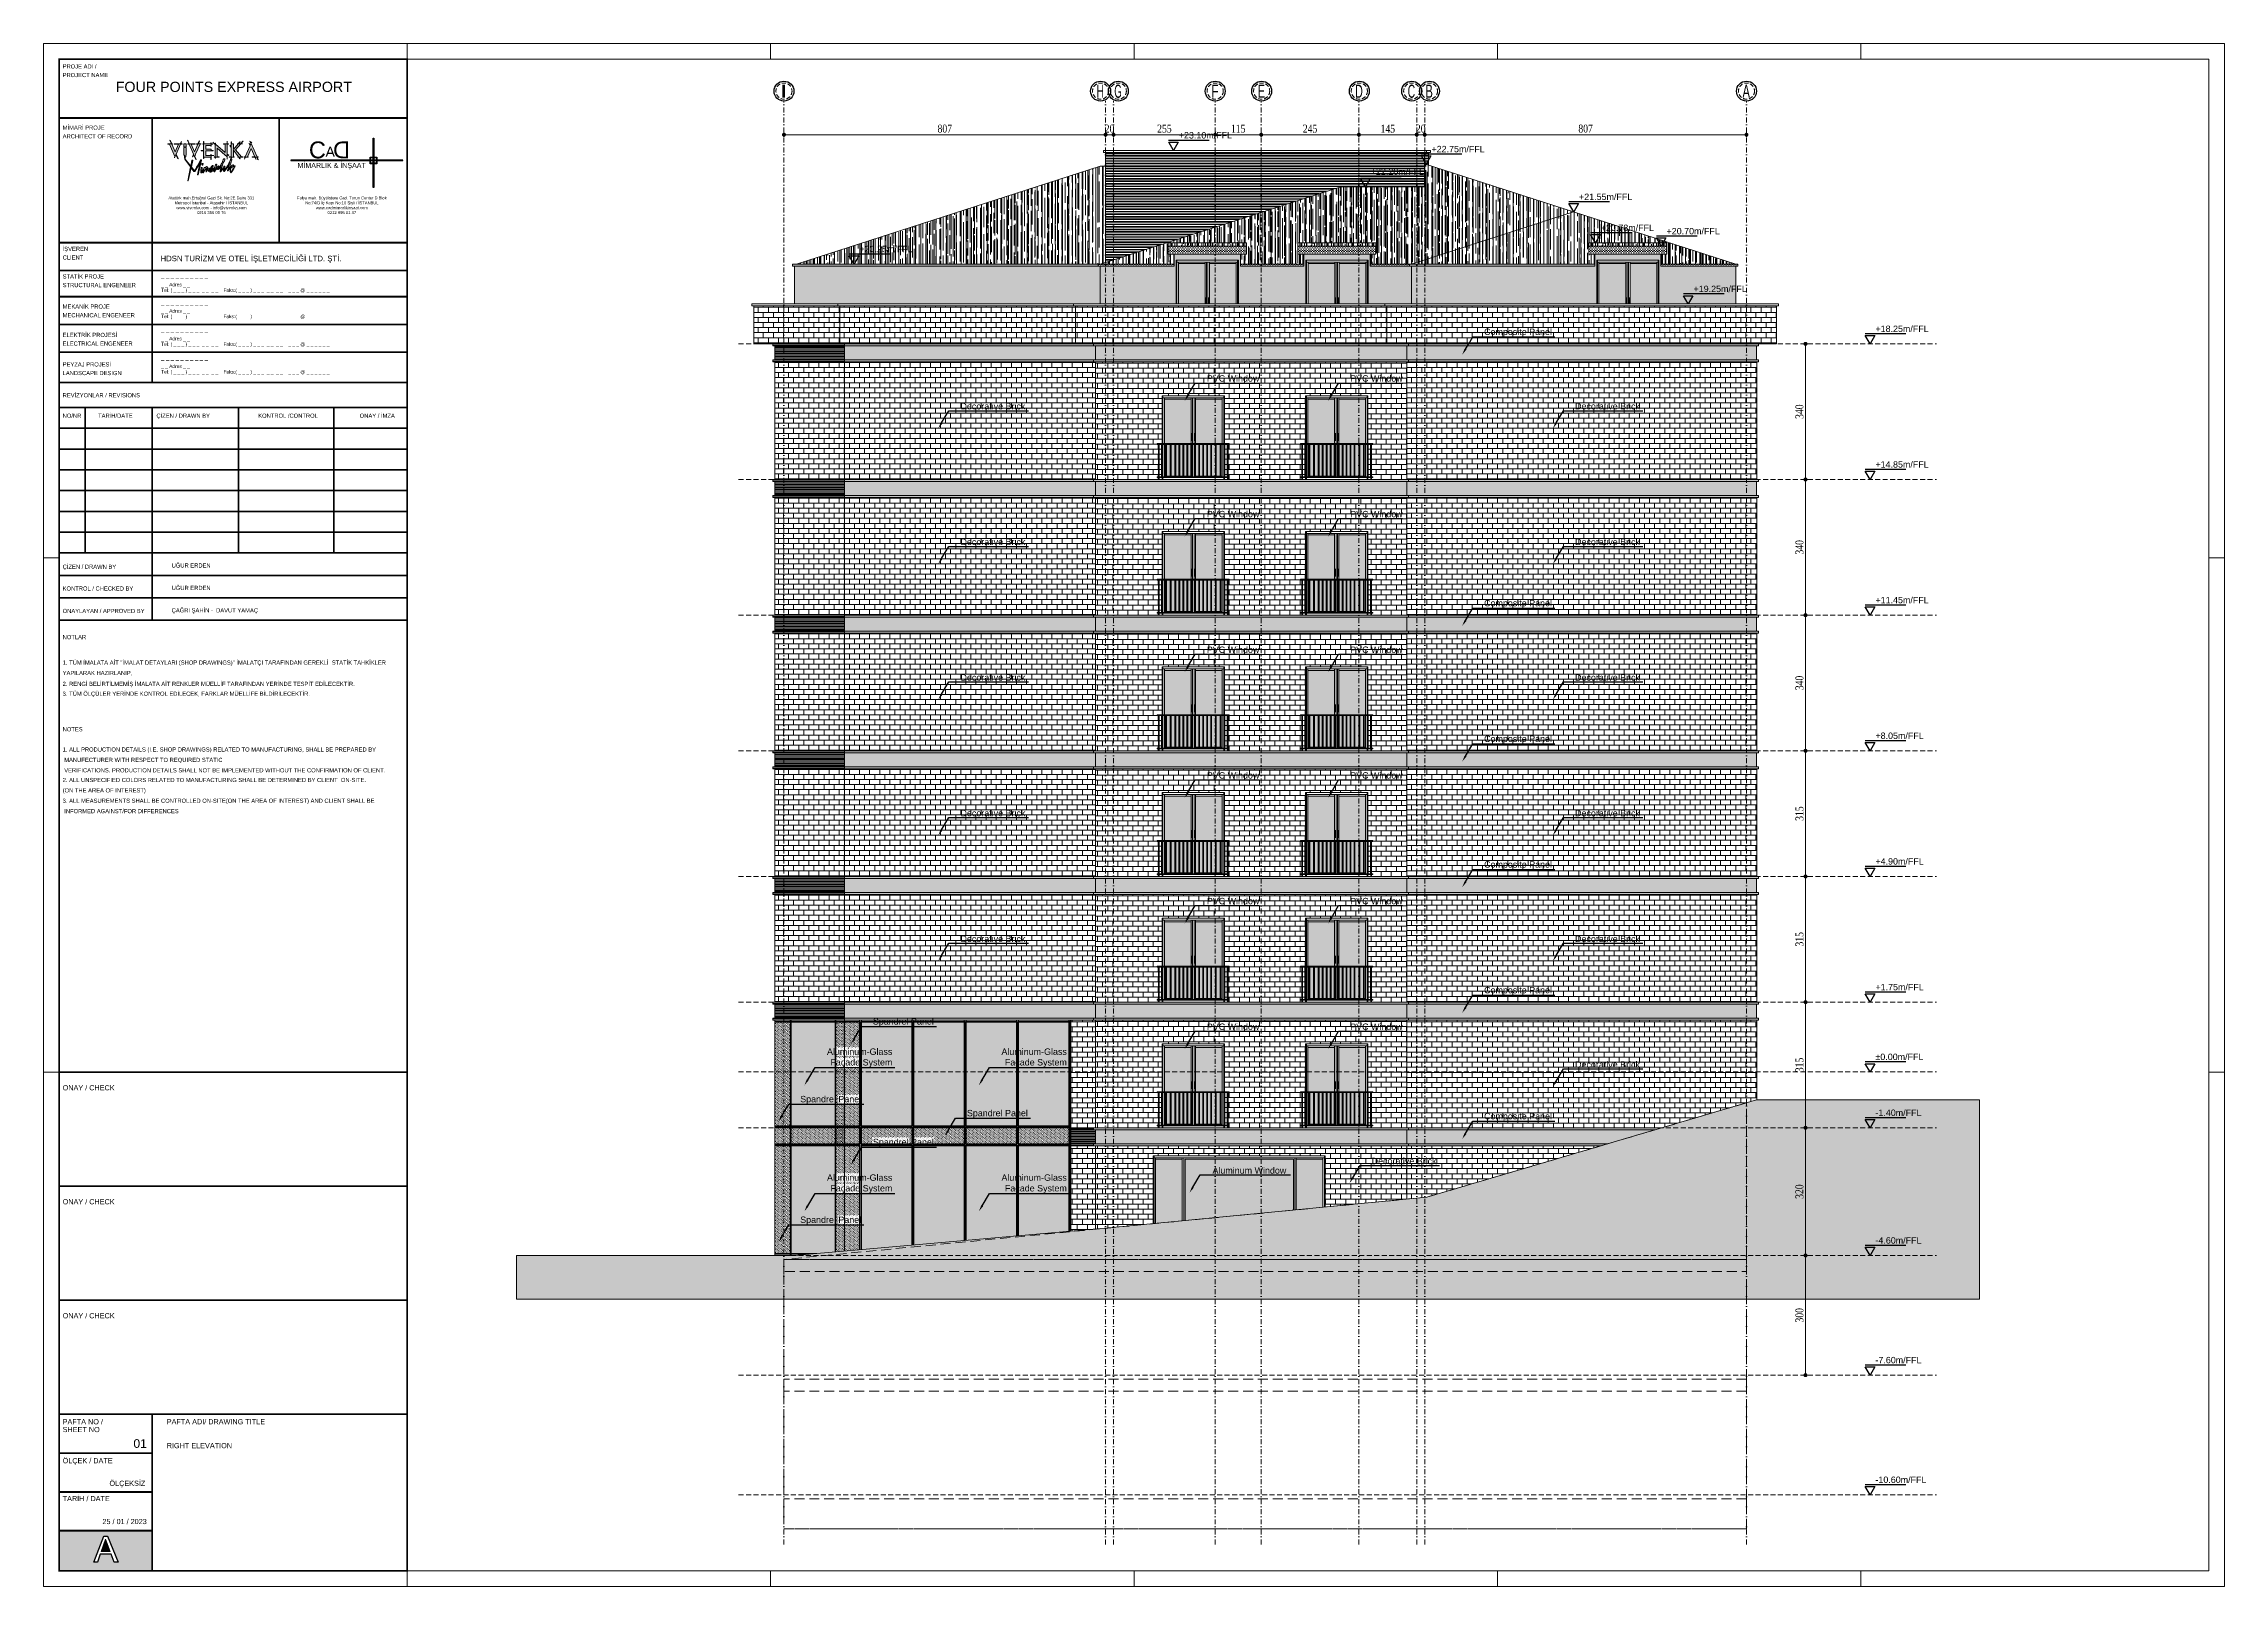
# Model space of a CAD drawing. Header units: millimetres. Extents: x 45909 to 130585, y -15988 to 8698.
# Drawn here: x 82340 to 87808, y 316 to 4183 of the extents above; entities that cross this region are included whole.
import ezdxf
from ezdxf import colors
from ezdxf.entities.mleader import LeaderData, LeaderLine
from ezdxf.enums import TextEntityAlignment as Align
from ezdxf.math import Vec2, Vec3

# ---------------------------------------------------------------- set-up
doc = ezdxf.new("R2010")
doc.units = ezdxf.units.MM
doc.set_wipeout_variables(frame=1)
for name, pattern in [('( Hidden )', [0.375, 0.25, -0.125]), ('DASHDOT2', [0.25, 0.125, -0.0625, 0, -0.0625]), ('HIDDENX2', [0.75, 0.5, -0.25])]:
    doc.linetypes.add(name, pattern=pattern)
doc.layers.get('Defpoints').update_dxf_attribs({"color": 151})
for name, color, linetype, lineweight in [('00 DOLAP', 7, 'Continuous', 5), ('0_YKA_layout', 11, 'Continuous', 18), ('_00_TT_FAÇADE BRICK', 240, 'Continuous', 0), ('_00_TT_FAÇADE COMPOSITE PANEL', 80, 'Continuous', 0), ('_00_TT_FAÇADE CURTAIN WALL', 40, 'Continuous', 0), ('_00_TT_FAÇADE GENERAL', 220, 'Continuous', 0), ('_00_TT_ROOF LINE', 240, 'Continuous', 0), ('Aks balonu', 1, 'Continuous', 18), ('Aks numara', 1, 'Continuous', 13), ('pln-kapen', 142, 'Continuous', 15), ('tefrıs', 143, 'Continuous', 15), ('YAZI', 102, 'Continuous', 25), ('ölç', 63, 'Continuous', 20)]:
    doc.layers.add(name, color=color, linetype=linetype, lineweight=lineweight)
doc.layers.add('28892-05-E-010$0$A000T7-Text', color=7, linetype='Continuous')
doc.layers.add('Aks', color=13, linetype='DASHDOT2')
doc.styles.add('28892-05-E-010$0$Standard', font='simplex.shx')
doc.styles.add('antet', font='arial.ttf')
doc.styles.add('Ariel', font='arial.ttf')
doc.styles.add('PROJE', font='arial.ttf', dxfattribs={"width": 0.7, "height": 15})
doc.styles.add('RK-BODRUM KAT PLANI$0$Standard', font='arial.ttf')
doc.styles.get("Standard").update_dxf_attribs({"font": 'arial.ttf'})
doc.styles.add('TRS', font='times.ttf', dxfattribs={"width": 0.8})
doc.dimstyles.new('dış ölçü', dxfattribs={"dimtxt": 12, "dimasz": 5, "dimexe": 5, "dimexo": 35, "dimgap": 5, "dimtad": 1, "dimdec": 0, "dimdsep": 46, "dimtxsty": 'TRS', "dimblk": 'DOT', "dimcen": 0, "dimdle": 0.1, "dimclrd": 256, "dimclre": 256, "dimclrt": 73, "dimadec": 0, "dimazin": 0, "dimtfac": 0.3, "dimtdec": 0, "dimtix": 1, "dimtmove": 2, "dimatfit": 3, "dimldrblk": 'DOT', "dimfxl": 1, "dimfxlon": 1, "dimtolj": 1, "dimarcsym": 0})
pattern_1 = [(0, (-209263.861, 969.31), (0, 12.7), []), (90, (-209263.86, 969.31), (-25.4, 2e-15), [12.7, -12.7]), (90, (-209251.16, 969.31), (-25.4, 2e-15), [-12.7, 12.7])]
pattern_2 = [(0, (-201334.658, 969.3105), (0, 6.35), []), (0, (-201334.658, 972.4855), (0, 6.35), [3.175, -1.5875])]
pattern_3 = [(0, (-201965.144, 969.3105), (0, 6.35), []), (0, (-201965.144, 972.4855), (0, 6.35), [3.175, -1.5875])]
pattern_4 = [(0, (-209263.861, 1284.31), (0, 12.7), []), (90, (-209263.86, 1284.31), (-25.4, 2e-15), [12.7, -12.7]), (90, (-209251.16, 1284.31), (-25.4, 2e-15), [-12.7, 12.7])]
pattern_5 = [(0, (-209263.861, 1624.31), (0, 12.7), []), (90, (-209263.86, 1624.31), (-25.4, 2e-15), [12.7, -12.7]), (90, (-209251.16, 1624.31), (-25.4, 2e-15), [-12.7, 12.7])]
pattern_6 = [(0, (-209263.861, 1964.31), (0, 12.7), []), (90, (-209263.86, 1964.31), (-25.4, 2e-15), [12.7, -12.7]), (90, (-209251.16, 1964.31), (-25.4, 2e-15), [-12.7, 12.7])]
pattern_7 = [(0, (-209263.861, 2304.31), (0, 12.7), []), (90, (-209263.86, 2304.31), (-25.4, 2e-15), [12.7, -12.7]), (90, (-209251.16, 2304.31), (-25.4, 2e-15), [-12.7, 12.7])]
pattern_8 = [(90, (-54754.543, -9275.702), (-12.7, 27.94), [190.5, -25.4, 63.5, -12.7]), (90, (-54760.893, -9258.81), (-16.891, -12.7), [38.1, -4.191, 76.2, -9.525]), (90, (-54765.338, -9269.352), (-8.509, 66.04), [101.6, -17.78, 50.8, -12.7])]
pattern_9 = [(0, (-62963.1746, -9280.7017), (3.175, 3.175), [3.175, -3.175])]
pattern_10 = [(180, (-202892.69, 3079.25), (-5.55625, -3.175), [7.9375, -1.5875, 0, -1.5875])]
pattern_11 = [(180, (-202892.69, 3394.25), (-5.55625, -3.175), [7.9375, -1.5875, 0, -1.5875])]
pattern_12 = [(180, (-202892.69, 3709.25), (-5.55625, -3.175), [7.9375, -1.5875, 0, -1.5875])]
pattern_13 = [(180, (-202892.69, 4049.25), (-5.55625, -3.175), [7.9375, -1.5875, 0, -1.5875])]
pattern_14 = [(180, (-202892.69, 4389.25), (-5.55625, -3.175), [7.9375, -1.5875, 0, -1.5875])]
pattern_15 = [(180, (-202892.69, 4729.25), (-5.55625, -3.175), [7.9375, -1.5875, 0, -1.5875])]
pattern_16 = [(180, (-209301.2936, 3084.25), (-5.55625, -3.175), [7.9375, -1.5875, 0, -1.5875])]
pattern_17 = [(180, (-202892.69, 2764.3105), (-5.55625, -3.175), [7.9375, -1.5875, 0, -1.5875])]
pattern_18 = [(135, (-417465.4837, 7796.6718), (-3.367596045, -1.122532015), [0, -3.175])]
pattern_19 = [(135, (-417373.6818, 7796.6718), (-3.367596045, -1.122532015), [0, -3.175])]
pattern_20 = [(135, (-417380.992, 7796.6718), (-3.367596045, -1.122532015), [0, -3.175])]

msp = doc.modelspace()

# ---------------------------------------------------------------- texts
at = {"color": 7, "style": 'antet'}
for s, height, p in [('PROJE ADI /', 10.4161, (82387.39, 4120.61)), ('PROJECT NAME', 10.4161, (82387.39, 4098.91)), ('ARCHITECT OF RECORD', 10.4161, (82387.39, 3945.44)), ('MİMARİ PROJE', 10.4161, (82387.39, 3967.14)), ('İŞVEREN', 10.416, (82387.39, 3663.32)), ('CLIENT', 10.416, (82387.39, 3641.62)), ('STATİK PROJE ', 10.4161, (82387.39, 3594.08)), ('STRUCTURAL ENGENEER', 10.4161, (82387.39, 3572.38)), ('_ _ _ _ _ _ _ _ _ _', 10.4161, (82634.32, 3595.58)), ('MEKANİK PROJE', 10.4161, (82387.39, 3518.61)), ('MECHANICAL ENGENEER', 10.4161, (82387.39, 3496.91)), ('_ _ _ _ _ _ _ _ _ _', 10.4161, (82634.32, 3529.61)), ('ELEKTRİK PROJESİ', 10.4161, (82387.39, 3447.56)), ('_ _ _ _ _ _ _ _ _ _', 10.4161, (82634.32, 3460.17)), ('ELECTRICAL ENGENEER', 10.4161, (82387.39, 3425.86)), ('PEYZAJ PROJESİ', 10.4161, (82387.39, 3373.58)), ('LANDSCAPE DESIGN', 10.4161, (82387.39, 3351.88)), ('_ _ _ _ _ _ _ _ _ _', 10.4161, (82634.32, 3390.73)), ('REVİZYONLAR / REVISIONS', 10.4161, (82387.39, 3296.36)), ('NO/NR', 10.416, (82387.39, 3244.98)), ('TARİH/DATE', 10.416, (82476.28, 3244.98)), ('ÇİZEN / DRAWN BY', 10.4161, (82622.54, 3244.98)), ('KONTROL /CONTROL', 10.4161, (82877.84, 3244.98)), ('ONAY / İMZA', 10.4161, (83132.26, 3244.98)), ('ÇİZEN / DRAWN BY                                     ', 10.4161, (82387.39, 2866.39)), ('UĞUR ERDEN', 10.416, (82660.66, 2869.6)), ('KONTROL / CHECKED BY', 10.4161, (82387.39, 2811.89)), ('UĞUR ERDEN', 10.416, (82660.66, 2813.4)), ('ONAYLAYAN / APPROVED BY', 10.4161, (82387.39, 2755.69)), ('ÇAĞRI ŞAHİN -  DAVUT YAMAÇ', 10.4161, (82660.66, 2757.2)), ('ONAY / CHECK', 13.0202, (82387.39, 1559.22)), ('ONAY / CHECK', 13.0202, (82387.39, 1273.5)), ('ONAY / CHECK', 13.0202, (82387.39, 987.78)), ('SHEET NO', 13.02, (82387.39, 702.48)), ('PAFTA NO /', 13.02, (82387.39, 722.01)), ('PAFTA ADI/ DRAWING TITLE', 13.0202, (82648.43, 722.01)), ('RIGHT ELEVATION', 13.0202, (82648.43, 662.19)), ('ÖLÇEK / DATE', 13.0202, (82387.39, 624.36)), ('ÖLÇEKSİZ', 13.02, (82504.73, 567.71)), ('TARİH / DATE', 13.0202, (82387.39, 529.45)), ('25 / 01 / 2023', 13.0202, (82487.15, 471.92))]:
    msp.add_text(s, height=height, dxfattribs=at).set_placement(p)
at = {"style": 'Ariel'}
for s, height, p in [('FOUR POINTS EXPRESS AIRPORT', 25.6119, (82520.43, 4061.72)), ('HDSN TURİZM VE OTEL İŞLETMECİLİĞİ LTD. ŞTİ.', 13.8837, (82632.88, 3637.4)), ('_ _ Adres _ _', 8.6801, (82634.32, 3574.49)), ('Tel: ( _ _ _ ) _ _ _  _ _  _ _    Faks:( _ _ _ ) _ _ _  _ _  _ _    _ _ _ @ _ _ _ _ _ _ ', 8.6801, (82634.35, 3560.71)), ('_ _ Adres _ _', 8.6801, (82634.32, 3508.53)), ('Tel: ( _ _ _ ) _ _ _  _ _  _ _    Faks:( _ _ _ ) _ _ _  _ _  _ _    _ _ _ @ _ _ _ _ _ _ ', 8.6801, (82634.35, 3494.74)), ('_ _ Adres _ _', 8.6801, (82634.32, 3439.08)), ('Tel: ( _ _ _ ) _ _ _  _ _  _ _    Faks:( _ _ _ ) _ _ _  _ _  _ _    _ _ _ @ _ _ _ _ _ _ ', 8.6801, (82634.35, 3425.3)), ('_ _ Adres _ _', 8.6801, (82634.32, 3369.64)), ('Tel: ( _ _ _ ) _ _ _  _ _  _ _    Faks:( _ _ _ ) _ _ _  _ _  _ _    _ _ _ @ _ _ _ _ _ _ ', 8.6801, (82634.35, 3355.86))]:
    msp.add_text(s, height=height, dxfattribs=at).set_placement(p)
msp.add_attdef('01', text='01', height=21.7).set_placement((82598.51, 663.08), align=Align.RIGHT)
at = {"layer": '00 DOLAP', "char_height": 7.378, "attachment_point": 1, "style": 'RK-BODRUM KAT PLANI$0$Standard'}
for s, insert in [('\\A1;\\pxqc;Atatürk mah.Ertuğrul Gazi Sk. No:2E Daire 331\\PMetropol İstanbul - Ataşehir / İSTANBUL\\Pwww.vivenka.com - info@vivenka.com \\P0216 356 00 76', (82639.17, 3799.9)), ('\\A1;\\pxqc;Fulya mah. Büyükdere Cad. Torun Center D Blok No:74/D İç Kapı No:10 Şişli / İSTANBUL\\Pwww.cadmimarlikinsaat.com\\P0212 995 01 47', (82966.29, 3799.9))]:
    msp.add_mtext_dynamic_manual_height_columns(s, width=242.4111, gutter_width=16.5, heights=[99.18], dxfattribs=dict(at, insert=insert))

# ---------------------------------------------------------------- blocks, each defined once
blk = doc.blocks.new('A$C55bae10a')
at = {"layer": 'pln-kapen', "true_color": 0x0390bf, "transparency": 33554457}
h = blk.add_hatch(color=142, dxfattribs=at)
h.dxf.hatch_style = 1
h.paths.add_polyline_path([(-83.4, 201.3), (-150.4, 201.3), (-150.4, 8.7), (-83.4, 8.7)])
h = blk.add_hatch(color=142, dxfattribs=at)
h.dxf.hatch_style = 1
h.paths.add_polyline_path([(-72.6, 8.7), (-5.6, 8.7), (-5.6, 201.3), (-72.6, 201.3)])
at = {"layer": 'pln-kapen'}
for points in [[(-156, 210), (0, 210), (0, 0), (-156, 0)], [(-156, 210), (-154.1, 210), (-154.1, 0), (-156, 0)], [(-154.1, 205), (-1.9, 205), (-1.9, 210), (-154.1, 210)], [(-150.4, 205), (-154.1, 205), (-154.1, 5), (-150.4, 5)], [(-83.4, 205), (-83.4, 201.3), (-150.4, 201.3), (-150.4, 205)], [(-83.4, 205), (-79.7, 205), (-79.7, 5), (-83.4, 5)], [(-79.7, 205), (-76.3, 205), (-76.3, 5), (-79.7, 5)], [(-76.3, 205), (-72.6, 205), (-72.6, 5), (-76.3, 5)], [(-72.6, 205), (-76.3, 205), (-76.3, 5), (-72.6, 5)], [(-72.6, 205), (-72.6, 201.3), (-5.6, 201.3), (-5.6, 205)], [(-5.6, 205), (-1.9, 205), (-1.9, 5), (-5.6, 5)], [(-1.9, 210), (0, 210), (0, 0), (-1.9, 0)], [(-82.6, 115), (-82.6, 98), (-80.6, 98), (-80.6, 115)], [(-75.5, 115), (-75.5, 98), (-73.5, 98), (-73.5, 115)], [(-154.1, 0), (-1.9, 0), (-1.9, 5), (-154.1, 5)], [(-83.4, 5), (-83.4, 8.7), (-150.4, 8.7), (-150.4, 5)], [(-72.6, 5), (-72.6, 8.7), (-5.6, 8.7), (-5.6, 5)]]:
    blk.add_lwpolyline(points, close=True, dxfattribs=at)
blk = doc.blocks.new('A$C4507aa8d')
at = {"layer": '_00_TT_FAÇADE BRICK', "transparency": 33554559}
h = blk.add_hatch(dxfattribs=at)
h.set_pattern_fill('AR-RROOF', color=12, scale=0.5, angle=90)
h.set_pattern_definition(pattern_8)
h.paths.add_polyline_path([(779.5, 445), (766.5, 445), (4.3, 200), (766.5, 200), (779.5, 204.2)])
h = blk.add_hatch(dxfattribs=at)
h.set_pattern_fill('AR-RROOF', color=240, scale=0.5, angle=90)
h.set_pattern_definition(pattern_8)
h.paths.add_polyline_path([(766.5, 200), (951.8, 200), (951.8, 224.8), (936.8, 224.8), (936.8, 253), (1132.8, 253), (1132.8, 224.8), (1117.8, 224.8), (1117.8, 200), (1276.8, 200), (1276.8, 224.8), (1261.8, 224.8), (1261.8, 253), (1457.8, 253), (1457.8, 224.8), (1442.8, 224.8), (1442.8, 200), (1546.7, 200), (1953.4, 330.7), (1579.7, 450.9), (1579.7, 393.9), (1369.7, 393.9)])
h = blk.add_hatch(dxfattribs=at)
h.set_pattern_fill('PLAST', color=252)
h.set_pattern_definition([(0, (-54754.5433, -9275.702), (0, 6.35), []), (0, (-54754.5433, -9274.908), (0, 6.35), []), (0, (-54754.5433, -9274.114), (0, 6.35), [])])
h.paths.add_polyline_path([(779.5, 480), (779.5, 204.2), (1369.7, 393.9), (1579.7, 393.9), (1579.7, 450.9), (1589.7, 447.6), (1589.7, 480)])
h = blk.add_hatch(dxfattribs=at)
h.set_pattern_fill('AR-RROOF', color=240, scale=0.5, angle=90)
h.set_pattern_definition(pattern_8)
h.paths.add_polyline_path([(1953.4, 330.7), (1546.7, 200), (2006.4, 200), (2006.4, 224.8), (1991.4, 224.8), (1991.4, 253), (2187.4, 253), (2187.4, 224.8), (2172.4, 224.8), (2172.4, 200), (2360.2, 200)])
h = blk.add_hatch(dxfattribs=at)
h.set_pattern_fill('BRICK', color=256, scale=2)
h.set_pattern_definition([(0, (-54754.543, -9275.702), (0, 12.7), []), (90, (-54754.543, -9275.702), (-25.4, 2e-15), [12.7, -12.7]), (90, (-54741.843, -9275.702), (-25.4, 2e-15), [-12.7, 12.7])])
h.paths.add_polyline_path([(0, 0), (0, 195), (951.8, 195), (951.8, 224.8), (1117.8, 224.8), (1117.8, 195), (1276.8, 195), (1276.8, 224.8), (1442.8, 224.8), (1442.8, 195), (2006.4, 195), (2006.4, 224.8), (2172.4, 224.8), (2172.4, 195), (2360.2, 195), (2360.2, 0), (2167.4, 0), (2167.4, 210), (2011.4, 210), (2011.4, 0), (1437.8, 0), (1437.8, 210), (1281.8, 210), (1281.8, 0), (1112.8, 0), (1112.8, 210), (956.8, 210), (956.8, 0)])
h = blk.add_hatch(dxfattribs=at)
h.set_pattern_fill('AR-RROOF', color=240, scale=0.5, angle=90)
h.set_pattern_definition([(90, (-62963.175, -9295.699), (-12.7, 27.94), [190.5, -25.4, 63.5, -12.7]), (90, (-62969.525, -9278.808), (-16.891, -12.7), [38.1, -4.191, 76.2, -9.525]), (90, (-62973.97, -9289.349), (-8.509, 66.04), [101.6, -17.78, 50.8, -12.7])])
h.paths.add_polyline_path([(936.8, 244.8), (1132.8, 244.8), (1132.8, 253), (936.8, 253)])
h = blk.add_hatch(dxfattribs=at)
h.set_pattern_fill('AR-RROOF', color=240, scale=0.5, angle=90)
h.set_pattern_definition([(90, (-62638.174, -9295.699), (-12.7, 27.94), [190.5, -25.4, 63.5, -12.7]), (90, (-62644.524, -9278.808), (-16.891, -12.7), [38.1, -4.191, 76.2, -9.525]), (90, (-62648.969, -9289.349), (-8.509, 66.04), [101.6, -17.78, 50.8, -12.7])])
h.paths.add_polyline_path([(1261.8, 244.8), (1457.8, 244.8), (1457.8, 253), (1261.8, 253)])
h = blk.add_hatch(dxfattribs=at)
h.set_pattern_fill('AR-RROOF', color=240, scale=0.5, angle=90)
h.set_pattern_definition([(90, (-61908.586, -9295.699), (-12.7, 27.94), [190.5, -25.4, 63.5, -12.7]), (90, (-61914.936, -9278.808), (-16.891, -12.7), [38.1, -4.191, 76.2, -9.525]), (90, (-61919.381, -9289.349), (-8.509, 66.04), [101.6, -17.78, 50.8, -12.7])])
h.paths.add_polyline_path([(1991.4, 244.8), (2187.4, 244.8), (2187.4, 253), (1991.4, 253)])
at = {"layer": '_00_TT_ROOF LINE', "transparency": 33554559}
h = blk.add_hatch(dxfattribs=at)
h.set_pattern_fill('DASH', color=120)
h.set_pattern_definition([(0, (-62963.1746, -9295.6987), (3.175, 3.175), [3.175, -3.175])])
h.paths.add_polyline_path([(936.8, 244.8), (1132.8, 244.8), (1132.8, 224.8), (936.8, 224.8)])
h = blk.add_hatch(dxfattribs=at)
h.set_pattern_fill('DASH', color=120)
h.set_pattern_definition([(0, (-62638.174, -9295.6987), (3.175, 3.175), [3.175, -3.175])])
h.paths.add_polyline_path([(1261.8, 244.8), (1457.8, 244.8), (1457.8, 224.8), (1261.8, 224.8)])
h = blk.add_hatch(dxfattribs=at)
h.set_pattern_fill('DASH', color=120)
h.set_pattern_definition([(0, (-61908.5858, -9295.6987), (3.175, 3.175), [3.175, -3.175])])
h.paths.add_polyline_path([(1991.4, 244.8), (2187.4, 244.8), (2187.4, 224.8), (1991.4, 224.8)])
h = blk.add_hatch(dxfattribs=at)
h.set_pattern_fill('DASH', color=120)
h.set_pattern_definition(pattern_9)
h.paths.add_polyline_path([(761.5, 195), (-5, 195), (-5, 200), (761.5, 200)])
h = blk.add_hatch(dxfattribs=at)
h.set_pattern_fill('DASH', color=120)
h.set_pattern_definition(pattern_9)
h.paths.add_polyline_path([(761.5, 195), (951.8, 195), (951.8, 200), (761.5, 200)])
h = blk.add_hatch(dxfattribs=at)
h.set_pattern_fill('DASH', color=120)
h.set_pattern_definition(pattern_9)
h.paths.add_polyline_path([(1117.8, 195), (1276.8, 195), (1276.8, 200), (1117.8, 200)])
h = blk.add_hatch(dxfattribs=at)
h.set_pattern_fill('DASH', color=120)
h.set_pattern_definition(pattern_9)
h.paths.add_polyline_path([(1541.7, 195), (1442.8, 195), (1442.8, 200), (1541.7, 200)])
h = blk.add_hatch(dxfattribs=at)
h.set_pattern_fill('DASH', color=120)
h.set_pattern_definition(pattern_9)
h.paths.add_polyline_path([(1541.7, 195), (2006.4, 195), (2006.4, 200), (1541.7, 200)])
h = blk.add_hatch(dxfattribs=at)
h.set_pattern_fill('DASH', color=120)
h.set_pattern_definition(pattern_9)
h.paths.add_polyline_path([(2172.4, 195), (2365.2, 195), (2365.2, 200), (2172.4, 200)])
at = {"layer": '_00_TT_FAÇADE BRICK'}
blk.add_lwpolyline([(0, 0), (0, 195), (951.8, 195), (951.8, 224.8), (1117.8, 224.8), (1117.8, 195), (1276.8, 195), (1276.8, 224.8), (1442.8, 224.8), (1442.8, 195), (2006.4, 195), (2006.4, 224.8), (2172.4, 224.8), (2172.4, 195), (2360.2, 195), (2360.2, 0), (2167.4, 0), (2167.4, 210), (2011.4, 210), (2011.4, 0), (1437.8, 0), (1437.8, 210), (1281.8, 210), (1281.8, 0), (1112.8, 0), (1112.8, 210), (956.8, 210), (956.8, 0)], close=True, dxfattribs=at)
for points in [[(766.5, 195), (766.5, 0)], [(1546.7, 195), (1546.7, 0)]]:
    blk.add_lwpolyline(points, dxfattribs=at)
at = {"layer": '_00_TT_ROOF LINE'}
blk.add_lwpolyline([(779.5, 445), (766.5, 445), (4.3, 200), (766.5, 200), (779.5, 204.2), (779.5, 445)], dxfattribs=at)
for points in [[(766.5, 200), (951.8, 200), (951.8, 224.8), (936.8, 224.8), (936.8, 253), (1132.8, 253), (1132.8, 224.8), (1117.8, 224.8), (1117.8, 200), (1276.8, 200), (1276.8, 224.8), (1261.8, 224.8), (1261.8, 253), (1457.8, 253), (1457.8, 224.8), (1442.8, 224.8), (1442.8, 200), (1546.7, 200), (1953.4, 330.7), (1579.7, 450.9), (1579.7, 393.9), (1369.7, 393.9)], [(1953.4, 330.7), (1546.7, 200), (2006.4, 200), (2006.4, 224.8), (1991.4, 224.8), (1991.4, 253), (2187.4, 253), (2187.4, 224.8), (2172.4, 224.8), (2172.4, 200), (2360.2, 200)], [(936.8, 244.8), (1132.8, 244.8), (1132.8, 253), (936.8, 253)], [(1261.8, 244.8), (1457.8, 244.8), (1457.8, 253), (1261.8, 253)], [(1991.4, 244.8), (2187.4, 244.8), (2187.4, 253), (1991.4, 253)]]:
    blk.add_lwpolyline(points, close=True, dxfattribs=at)
at = {"layer": '_00_TT_ROOF LINE', "color": 6}
for points in [[(1584.7, 485), (1584.7, 480), (774.5, 480), (774.5, 485)], [(779.5, 480), (779.5, 204.2), (1369.7, 393.9), (1579.7, 393.9), (1579.7, 450.9), (1589.7, 447.6), (1589.7, 480)], [(1584.7, 485), (1584.7, 480), (1594.7, 480), (1594.7, 485)]]:
    blk.add_lwpolyline(points, close=True, dxfattribs=at)
blk.add_lwpolyline([(1579.7, 450.9), (1579.7, 480)], dxfattribs=at)
at = {"layer": '_00_TT_ROOF LINE', "color": 120}
for points in [[(936.8, 244.8), (1132.8, 244.8), (1132.8, 224.8), (936.8, 224.8)], [(1261.8, 244.8), (1457.8, 244.8), (1457.8, 224.8), (1261.8, 224.8)], [(1991.4, 244.8), (2187.4, 244.8), (2187.4, 224.8), (1991.4, 224.8)], [(761.5, 195), (-5, 195), (-5, 200), (761.5, 200)], [(761.5, 195), (951.8, 195), (951.8, 200), (761.5, 200)], [(1117.8, 195), (1276.8, 195), (1276.8, 200), (1117.8, 200)], [(1541.7, 195), (1442.8, 195), (1442.8, 200), (1541.7, 200)], [(1541.7, 195), (2006.4, 195), (2006.4, 200), (1541.7, 200)], [(2172.4, 195), (2365.2, 195), (2365.2, 200), (2172.4, 200)]]:
    blk.add_lwpolyline(points, close=True, dxfattribs=at)
at = {"layer": '_00_TT_ROOF LINE', "color": 2}
for p in [(1112.8, 0), (1437.8, 0), (2167.4, 0)]:
    blk.add_blockref('A$C55bae10a', p, dxfattribs=at)
blk = doc.blocks.new('A$C89963cda')
at = {"layer": '_00_TT_FAÇADE BRICK', "transparency": 33554559}
h = blk.add_hatch(dxfattribs=at)
h.set_pattern_fill('BRICK', color=256, scale=2)
h.set_pattern_definition(pattern_7)
h.paths.add_polyline_path([(-2424.7, -150), (-2250.2, -150), (-2250.2, -445), (-2424.7, -445)])
h = blk.add_hatch(dxfattribs=at)
h.set_pattern_fill('BRICK', color=256, scale=2)
h.set_pattern_definition(pattern_7)
h.paths.add_polyline_path([(-2250.2, -150), (-1620.4, -150), (-1620.4, -445), (-2250.2, -445)])
h = blk.add_hatch(dxfattribs=at)
h.set_pattern_fill('BRICK', color=256, scale=2)
h.set_pattern_definition(pattern_1)
h.paths.add_polyline_path([(-840.1, -150), (-840.1, -445), (-937.7, -445), (-937.7, -235), (-1093.7, -235), (-1093.7, -445), (-1297.1, -445), (-1297.1, -235), (-1453.1, -235), (-1453.1, -445), (-1620.4, -445), (-1620.4, -150)])
h = blk.add_hatch(dxfattribs=at)
h.set_pattern_fill('BRICK', color=256, scale=2)
h.set_pattern_definition([(0, (-209263.861, 2304.31), (0, 12.7), []), (90, (-209263.86, 2304.31), (-25.4, 2e-15), [12.7, -12.7]), (90, (-209251.16, 2304.31), (-25.4, 2e-15), [-12.7, 12.7])])
h.paths.add_polyline_path([(-840.1, -150), (37.5, -150), (37.5, -445), (-840.1, -445)])
h = blk.add_hatch(dxfattribs=at)
h.set_pattern_fill('BRICK', color=256, scale=2)
h.set_pattern_definition(pattern_6)
h.paths.add_polyline_path([(-2424.7, -490), (-2250.2, -490), (-2250.2, -785), (-2424.7, -785)])
h = blk.add_hatch(dxfattribs=at)
h.set_pattern_fill('BRICK', color=256, scale=2)
h.set_pattern_definition(pattern_6)
h.paths.add_polyline_path([(-2250.2, -490), (-1620.4, -490), (-1620.4, -785), (-2250.2, -785)])
h = blk.add_hatch(dxfattribs=at)
h.set_pattern_fill('BRICK', color=256, scale=2)
h.set_pattern_definition([(0, (-209263.861, 629.31), (0, 12.7), []), (90, (-209263.86, 629.31), (-25.4, 2e-15), [12.7, -12.7]), (90, (-209251.16, 629.31), (-25.4, 2e-15), [-12.7, 12.7])])
h.paths.add_polyline_path([(-840.1, -490), (-840.1, -785), (-937.7, -785), (-937.7, -575), (-1093.7, -575), (-1093.7, -785), (-1297.1, -785), (-1297.1, -575), (-1453.1, -575), (-1453.1, -785), (-1620.4, -785), (-1620.4, -490)])
h = blk.add_hatch(dxfattribs=at)
h.set_pattern_fill('BRICK', color=256, scale=2)
h.set_pattern_definition([(0, (-209263.861, 1964.31), (0, 12.7), []), (90, (-209263.86, 1964.31), (-25.4, 2e-15), [12.7, -12.7]), (90, (-209251.16, 1964.31), (-25.4, 2e-15), [-12.7, 12.7])])
h.paths.add_polyline_path([(-840.1, -490), (37.5, -490), (37.5, -785), (-840.1, -785)])
h = blk.add_hatch(dxfattribs=at)
h.set_pattern_fill('BRICK', color=256, scale=2)
h.set_pattern_definition(pattern_5)
h.paths.add_polyline_path([(-2424.7, -830), (-2250.2, -830), (-2250.2, -1125), (-2424.7, -1125)])
h = blk.add_hatch(dxfattribs=at)
h.set_pattern_fill('BRICK', color=256, scale=2)
h.set_pattern_definition(pattern_5)
h.paths.add_polyline_path([(-2250.2, -830), (-1620.4, -830), (-1620.4, -1125), (-2250.2, -1125)])
h = blk.add_hatch(dxfattribs=at)
h.set_pattern_fill('BRICK', color=256, scale=2)
h.set_pattern_definition([(0, (-209263.861, 289.31), (0, 12.7), []), (90, (-209263.86, 289.31), (-25.4, 2e-15), [12.7, -12.7]), (90, (-209251.16, 289.31), (-25.4, 2e-15), [-12.7, 12.7])])
h.paths.add_polyline_path([(-840.1, -830), (-840.1, -1125), (-937.7, -1125), (-937.7, -915), (-1093.7, -915), (-1093.7, -1125), (-1297.1, -1125), (-1297.1, -915), (-1453.1, -915), (-1453.1, -1125), (-1620.4, -1125), (-1620.4, -830)])
h = blk.add_hatch(dxfattribs=at)
h.set_pattern_fill('BRICK', color=256, scale=2)
h.set_pattern_definition([(0, (-209263.861, 1624.31), (0, 12.7), []), (90, (-209263.86, 1624.31), (-25.4, 2e-15), [12.7, -12.7]), (90, (-209251.16, 1624.31), (-25.4, 2e-15), [-12.7, 12.7])])
h.paths.add_polyline_path([(-840.1, -830), (37.5, -830), (37.5, -1125), (-840.1, -1125)])
h = blk.add_hatch(dxfattribs=at)
h.set_pattern_fill('BRICK', color=256, scale=2)
h.set_pattern_definition(pattern_4)
h.paths.add_polyline_path([(-2424.7, -1170), (-2250.2, -1170), (-2250.2, -1440), (-2424.7, -1440)])
h = blk.add_hatch(dxfattribs=at)
h.set_pattern_fill('BRICK', color=256, scale=2)
h.set_pattern_definition(pattern_4)
h.paths.add_polyline_path([(-2250.2, -1170), (-1620.4, -1170), (-1620.4, -1440), (-2250.2, -1440)])
h = blk.add_hatch(dxfattribs=at)
h.set_pattern_fill('BRICK', color=256, scale=2)
h.set_pattern_definition([(0, (-209263.861, -25.69), (0, 12.7), []), (90, (-209263.86, -25.69), (-25.4, 2e-15), [12.7, -12.7]), (90, (-209251.16, -25.69), (-25.4, 2e-15), [-12.7, 12.7])])
h.paths.add_polyline_path([(-840.1, -1170), (-840.1, -1440), (-937.7, -1440), (-937.7, -1230), (-1093.7, -1230), (-1093.7, -1440), (-1297.1, -1440), (-1297.1, -1230), (-1453.1, -1230), (-1453.1, -1440), (-1620.4, -1440), (-1620.4, -1170)])
h = blk.add_hatch(dxfattribs=at)
h.set_pattern_fill('BRICK', color=256, scale=2)
h.set_pattern_definition([(0, (-209263.861, 1284.31), (0, 12.7), []), (90, (-209263.86, 1284.31), (-25.4, 2e-15), [12.7, -12.7]), (90, (-209251.16, 1284.31), (-25.4, 2e-15), [-12.7, 12.7])])
h.paths.add_polyline_path([(-840.1, -1170), (37.5, -1170), (37.5, -1440), (-840.1, -1440)])
h = blk.add_hatch(dxfattribs=at)
h.set_pattern_fill('BRICK', color=256, scale=2)
h.set_pattern_definition(pattern_1)
h.paths.add_polyline_path([(-2424.7, -1485), (-2250.2, -1485), (-2250.2, -1755), (-2424.7, -1755)])
h = blk.add_hatch(dxfattribs=at)
h.set_pattern_fill('BRICK', color=256, scale=2)
h.set_pattern_definition(pattern_1)
h.paths.add_polyline_path([(-2250.2, -1485), (-1620.4, -1485), (-1620.4, -1755), (-2250.2, -1755)])
h = blk.add_hatch(dxfattribs=at)
h.set_pattern_fill('BRICK', color=256, scale=2)
h.set_pattern_definition([(0, (-209263.861, -340.69), (0, 12.7), []), (90, (-209263.86, -340.69), (-25.4, 2e-15), [12.7, -12.7]), (90, (-209251.16, -340.69), (-25.4, 2e-15), [-12.7, 12.7])])
h.paths.add_polyline_path([(-840.1, -1485), (-840.1, -1755), (-937.7, -1755), (-937.7, -1545), (-1093.7, -1545), (-1093.7, -1755), (-1297.1, -1755), (-1297.1, -1545), (-1453.1, -1545), (-1453.1, -1755), (-1620.4, -1755), (-1620.4, -1485)])
h = blk.add_hatch(dxfattribs=at)
h.set_pattern_fill('BRICK', color=256, scale=2)
h.set_pattern_definition(pattern_1)
h.paths.add_polyline_path([(-840.1, -1485), (37.5, -1485), (37.5, -1755), (-840.1, -1755)])
h = blk.add_hatch(dxfattribs=at)
h.set_pattern_fill('BRICK', color=256, scale=2)
h.set_pattern_definition(pattern_1)
h.paths.add_polyline_path([(-1684, -2069.9), (-1620.4, -2069.9), (-1620.4, -1799.9), (-1684, -1799.9)])
h = blk.add_hatch(dxfattribs=at)
h.set_pattern_fill('BRICK', color=256, scale=2)
h.set_pattern_definition([(0, (-209263.861, -655.629), (0, 12.7), []), (90, (-209263.86, -655.63), (-25.4, 2e-15), [12.7, -12.7]), (90, (-209251.16, -655.63), (-25.4, 2e-15), [-12.7, 12.7])])
h.paths.add_polyline_path([(-840.1, -1799.9), (-840.1, -2069.9), (-937.7, -2069.9), (-937.7, -1859.9), (-1093.7, -1859.9), (-1093.7, -2069.9), (-1297.1, -2069.9), (-1297.1, -1859.9), (-1453.1, -1859.9), (-1453.1, -2069.9), (-1620.4, -2069.9), (-1620.4, -1799.9)])
h = blk.add_hatch(dxfattribs=at)
h.set_pattern_fill('BRICK', color=256, scale=2)
h.set_pattern_definition(pattern_1)
h.paths.add_polyline_path([(-840.1, -1800), (37.5, -1800), (37.5, -2069.9), (-840.1, -2069.9)])
h = blk.add_hatch(dxfattribs=at)
h.set_pattern_fill('BRICK', color=256, scale=2)
h.set_pattern_definition(pattern_1)
h.paths.add_polyline_path([(-1684, -2114.9), (-1620.4, -2114.9), (-1620.4, -2375), (-1684, -2375)])
h = blk.add_hatch(dxfattribs=at)
h.set_pattern_fill('BRICK', color=256, scale=2)
h.set_pattern_definition(pattern_1)
h.paths.add_polyline_path([(-1044.6, -2140), (-1475.6, -2140), (-1475.6, -2375), (-1620.4, -2375), (-1620.4, -2114.9), (-840.1, -2114.9), (-840.1, -2375), (-1044.6, -2375)])
h = blk.add_hatch(dxfattribs=at)
h.set_pattern_fill('BRICK', color=256, scale=2)
h.set_pattern_definition(pattern_1)
h.paths.add_polyline_path([(-840.1, -2114.9), (37.5, -2114.9), (37.5, -2375), (-840.1, -2375)])
h = blk.add_hatch(dxfattribs=at)
h.set_pattern_fill('BRASS', color=30)
h.set_pattern_definition(pattern_3)
h.paths.add_polyline_path([(-1615.4, -2375), (-1682.5, -2375), (-1682.5, -2390), (-1615.4, -2390)])
h = blk.add_hatch(dxfattribs=at)
h.set_pattern_fill('BRASS', color=30)
h.set_pattern_definition(pattern_3)
h.paths.add_polyline_path([(-1615.4, -2375), (-1475.6, -2375), (-1475.6, -2390), (-1615.4, -2390)])
h = blk.add_hatch(dxfattribs=at)
h.set_pattern_fill('BRASS', color=30)
h.set_pattern_definition(pattern_2)
h.paths.add_polyline_path([(-1044.6, -2375), (-835.1, -2375), (-835.1, -2390), (-1044.6, -2390)])
h = blk.add_hatch(dxfattribs=at)
h.set_pattern_fill('BRASS', color=30)
h.set_pattern_definition(pattern_2)
h.paths.add_polyline_path([(32.5, -2375), (-835.1, -2375), (-835.1, -2390), (32.5, -2390)])
at = {"layer": '_00_TT_FAÇADE BRICK'}
for points in [[(-2424.7, -150), (-2250.2, -150), (-2250.2, -445), (-2424.7, -445)], [(-2250.2, -150), (-1620.4, -150), (-1620.4, -445), (-2250.2, -445)], [(-840.1, -150), (-840.1, -445), (-937.7, -445), (-937.7, -235), (-1093.7, -235), (-1093.7, -445), (-1297.1, -445), (-1297.1, -235), (-1453.1, -235), (-1453.1, -445), (-1620.4, -445), (-1620.4, -150)], [(-840.1, -150), (37.5, -150), (37.5, -445), (-840.1, -445)], [(-2424.7, -490), (-2250.2, -490), (-2250.2, -785), (-2424.7, -785)], [(-2250.2, -490), (-1620.4, -490), (-1620.4, -785), (-2250.2, -785)], [(-840.1, -490), (-840.1, -785), (-937.7, -785), (-937.7, -575), (-1093.7, -575), (-1093.7, -785), (-1297.1, -785), (-1297.1, -575), (-1453.1, -575), (-1453.1, -785), (-1620.4, -785), (-1620.4, -490)], [(-840.1, -490), (37.5, -490), (37.5, -785), (-840.1, -785)], [(-2424.7, -830), (-2250.2, -830), (-2250.2, -1125), (-2424.7, -1125)], [(-2250.2, -830), (-1620.4, -830), (-1620.4, -1125), (-2250.2, -1125)], [(-840.1, -830), (-840.1, -1125), (-937.7, -1125), (-937.7, -915), (-1093.7, -915), (-1093.7, -1125), (-1297.1, -1125), (-1297.1, -915), (-1453.1, -915), (-1453.1, -1125), (-1620.4, -1125), (-1620.4, -830)], [(-840.1, -830), (37.5, -830), (37.5, -1125), (-840.1, -1125)], [(-2424.7, -1170), (-2250.2, -1170), (-2250.2, -1440), (-2424.7, -1440)], [(-2250.2, -1170), (-1620.4, -1170), (-1620.4, -1440), (-2250.2, -1440)], [(-840.1, -1170), (-840.1, -1440), (-937.7, -1440), (-937.7, -1230), (-1093.7, -1230), (-1093.7, -1440), (-1297.1, -1440), (-1297.1, -1230), (-1453.1, -1230), (-1453.1, -1440), (-1620.4, -1440), (-1620.4, -1170)], [(-840.1, -1170), (37.5, -1170), (37.5, -1440), (-840.1, -1440)], [(-2424.7, -1485), (-2250.2, -1485), (-2250.2, -1755), (-2424.7, -1755)], [(-2250.2, -1485), (-1620.4, -1485), (-1620.4, -1755), (-2250.2, -1755)], [(-840.1, -1485), (-840.1, -1755), (-937.7, -1755), (-937.7, -1545), (-1093.7, -1545), (-1093.7, -1755), (-1297.1, -1755), (-1297.1, -1545), (-1453.1, -1545), (-1453.1, -1755), (-1620.4, -1755), (-1620.4, -1485)], [(-840.1, -1485), (37.5, -1485), (37.5, -1755), (-840.1, -1755)], [(-1684, -2069.9), (-1620.4, -2069.9), (-1620.4, -1799.9), (-1684, -1799.9)], [(-840.1, -1799.9), (-840.1, -2069.9), (-937.7, -2069.9), (-937.7, -1859.9), (-1093.7, -1859.9), (-1093.7, -2069.9), (-1297.1, -2069.9), (-1297.1, -1859.9), (-1453.1, -1859.9), (-1453.1, -2069.9), (-1620.4, -2069.9), (-1620.4, -1799.9)], [(-840.1, -1800), (37.5, -1800), (37.5, -2069.9), (-840.1, -2069.9)], [(-1684, -2114.9), (-1620.4, -2114.9), (-1620.4, -2375), (-1684, -2375)], [(-1044.6, -2140), (-1475.6, -2140), (-1475.6, -2375), (-1620.4, -2375), (-1620.4, -2114.9), (-840.1, -2114.9), (-840.1, -2375), (-1044.6, -2375)], [(-840.1, -2114.9), (37.5, -2114.9), (37.5, -2375), (-840.1, -2375)]]:
    blk.add_lwpolyline(points, close=True, dxfattribs=at)
at = {"layer": '_00_TT_FAÇADE BRICK', "color": 30}
for points in [[(-1615.4, -2375), (-1682.5, -2375), (-1682.5, -2390), (-1615.4, -2390)], [(-1615.4, -2375), (-1475.6, -2375), (-1475.6, -2390), (-1615.4, -2390)], [(-1044.6, -2375), (-835.1, -2375), (-835.1, -2390), (-1044.6, -2390)], [(32.5, -2375), (-835.1, -2375), (-835.1, -2390), (32.5, -2390)]]:
    blk.add_lwpolyline(points, close=True, dxfattribs=at)
at = {"layer": '_00_TT_ROOF LINE', "color": 4}
blk.add_blockref('A$C4507aa8d', (-2374.9, -105), dxfattribs=at)
blk.add_wipeout([(-2477.1, -105), (87.3, -105), (87.3, -10), (-2477.1, -10)]).dxf.layer = '_00_TT_FAÇADE BRICK'
at = {"layer": '_00_TT_FAÇADE BRICK', "transparency": 33554559}
h = blk.add_hatch(dxfattribs=at)
h.set_pattern_fill('BRICK', color=256, scale=2)
h.set_pattern_definition(pattern_1)
h.paths.add_polyline_path([(-2477.1, -10), (-2261.3, -10), (-2261.3, -105), (-2477.1, -105)])
h = blk.add_hatch(dxfattribs=at)
h.set_pattern_fill('BRICK', color=256, scale=2)
h.set_pattern_definition(pattern_1)
h.paths.add_polyline_path([(-2261.3, -105), (-1670.4, -105), (-1670.4, -10), (-2261.3, -10)])
h = blk.add_hatch(dxfattribs=at)
h.set_pattern_fill('BRICK', color=256, scale=2)
h.set_pattern_definition(pattern_1)
h.paths.add_polyline_path([(-1670.4, -10), (-890.1, -10), (-890.1, -105), (-1670.4, -105)])
h = blk.add_hatch(dxfattribs=at)
h.set_pattern_fill('BRICK', color=256, scale=2)
h.set_pattern_definition(pattern_1)
h.paths.add_polyline_path([(-890.1, -10), (87.3, -10), (87.3, -105), (-890.1, -105)])
at = {"layer": '_00_TT_FAÇADE BRICK'}
for points in [[(-2477.1, -10), (-2261.3, -10), (-2261.3, -105), (-2477.1, -105)], [(-2261.3, -105), (-1670.4, -105), (-1670.4, -10), (-2261.3, -10)], [(-1670.4, -10), (-890.1, -10), (-890.1, -105), (-1670.4, -105)], [(-890.1, -10), (87.3, -10), (87.3, -105), (-890.1, -105)]]:
    blk.add_lwpolyline(points, close=True, dxfattribs=at)
at = {"color": 60}
blk.add_wipeout([(-895.1, -5), (92.3, -5), (92.3, -10), (-895.1, -10)], dxfattribs=at).dxf.layer = '_00_TT_FAÇADE BRICK'
at = {"layer": '_00_TT_FAÇADE BRICK', "color": 60}
blk.add_lwpolyline([(-895.1, -5), (92.3, -5), (92.3, -10), (-895.1, -10)], close=True, dxfattribs=at)
at = {"color": 60}
blk.add_wipeout([(-895.1, -5), (-1675.4, -5), (-1675.4, -10), (-895.1, -10)], dxfattribs=at).dxf.layer = '_00_TT_FAÇADE BRICK'
at = {"layer": '_00_TT_FAÇADE BRICK', "color": 60}
blk.add_lwpolyline([(-895.1, -5), (-1675.4, -5), (-1675.4, -10), (-895.1, -10)], close=True, dxfattribs=at)
at = {"color": 60}
blk.add_wipeout([(-2266.3, -5), (-1675.4, -5), (-1675.4, -10), (-2266.3, -10)], dxfattribs=at).dxf.layer = '_00_TT_FAÇADE BRICK'
at = {"layer": '_00_TT_FAÇADE BRICK', "color": 60}
blk.add_lwpolyline([(-2266.3, -5), (-1675.4, -5), (-1675.4, -10), (-2266.3, -10)], close=True, dxfattribs=at)
at = {"color": 60}
blk.add_wipeout([(-2266.3, -5), (-2482.1, -5), (-2482.1, -10), (-2266.3, -10)], dxfattribs=at).dxf.layer = '_00_TT_FAÇADE BRICK'
at = {"layer": '_00_TT_FAÇADE BRICK', "color": 60}
blk.add_lwpolyline([(-2266.3, -5), (-2482.1, -5), (-2482.1, -10), (-2266.3, -10)], close=True, dxfattribs=at)
blk = doc.blocks.new('A$C8d3f3fa2')
at = {"layer": '_00_TT_FAÇADE COMPOSITE PANEL'}
h = blk.add_hatch(dxfattribs=at)
h.set_pattern_fill('ANSI36', color=252, angle=135)
h.set_pattern_definition([(180, (-202892.69, 6729.25), (-5.55625, -3.175), [7.9375, -1.5875, 0, -1.5875])])
h.paths.add_polyline_path([(-2287.6, 1964.9), (-2467.1, 1964.9), (-2467.1, 1969.9), (-2462.1, 1969.9), (-2462.1, 2004.9), (-2467.1, 2004.9), (-2467.1, 2009.9), (-2287.6, 2009.9), (-2287.6, 2004.9), (-2287.6, 1969.9)])
h = blk.add_hatch(dxfattribs=at)
h.set_pattern_fill('ANSI36', color=252, angle=135)
h.set_pattern_definition(pattern_15)
h.paths.add_polyline_path([(-2287.6, 1964.9), (-1662.8, 1964.9), (-1662.8, 1969.9), (-1657.8, 1969.9), (-1657.8, 2004.9), (-1662.8, 2004.9), (-1662.8, 2009.9), (-2287.6, 2009.9), (-2287.6, 2004.9), (-2287.6, 1969.9)])
h = blk.add_hatch(dxfattribs=at)
h.set_pattern_fill('ANSI36', color=252, angle=135)
h.set_pattern_definition(pattern_15)
h.paths.add_polyline_path([(-1662.8, 1964.9), (-872.6, 1964.9), (-872.6, 1969.9), (-877.6, 1969.9), (-877.6, 2004.9), (-872.6, 2004.9), (-872.6, 2009.9), (-1662.8, 2009.9), (-1662.8, 2004.9), (-1657.8, 2004.9), (-1657.8, 1969.9), (-1662.8, 1969.9)])
h = blk.add_hatch(dxfattribs=at)
h.set_pattern_fill('ANSI36', color=252, angle=135)
h.set_pattern_definition(pattern_16)
h.paths.add_polyline_path([(-872.6, 1964.9), (5, 1964.9), (5, 1969.9), (0, 1969.9), (0, 2004.9), (5, 2004.9), (5, 2009.9), (-872.6, 2009.9), (-872.6, 2004.9), (-877.6, 2004.9), (-877.6, 1969.9), (-872.6, 1969.9)])
h = blk.add_hatch(dxfattribs=at)
h.set_pattern_fill('ANSI36', color=252, angle=135)
h.set_pattern_definition([(180, (-202892.69, 6389.25), (-5.55625, -3.175), [7.9375, -1.5875, 0, -1.5875])])
h.paths.add_polyline_path([(-2287.6, 1624.9), (-2467.1, 1624.9), (-2467.1, 1629.9), (-2462.1, 1629.9), (-2462.1, 1664.9), (-2467.1, 1664.9), (-2467.1, 1669.9), (-2287.6, 1669.9), (-2287.6, 1664.9), (-2287.6, 1629.9)])
h = blk.add_hatch(dxfattribs=at)
h.set_pattern_fill('ANSI36', color=252, angle=135)
h.set_pattern_definition(pattern_14)
h.paths.add_polyline_path([(-2287.6, 1624.9), (-1662.8, 1624.9), (-1662.8, 1629.9), (-1657.8, 1629.9), (-1657.8, 1664.9), (-1662.8, 1664.9), (-1662.8, 1669.9), (-2287.6, 1669.9), (-2287.6, 1664.9), (-2287.6, 1629.9)])
h = blk.add_hatch(dxfattribs=at)
h.set_pattern_fill('ANSI36', color=252, angle=135)
h.set_pattern_definition(pattern_14)
h.paths.add_polyline_path([(-1662.8, 1624.9), (-872.6, 1624.9), (-872.6, 1629.9), (-877.6, 1629.9), (-877.6, 1664.9), (-872.6, 1664.9), (-872.6, 1669.9), (-1662.8, 1669.9), (-1662.8, 1664.9), (-1657.8, 1664.9), (-1657.8, 1629.9), (-1662.8, 1629.9)])
h = blk.add_hatch(dxfattribs=at)
h.set_pattern_fill('ANSI36', color=252, angle=135)
h.set_pattern_definition(pattern_14)
h.paths.add_polyline_path([(-872.6, 1624.9), (5, 1624.9), (5, 1629.9), (0, 1629.9), (0, 1664.9), (5, 1664.9), (5, 1669.9), (-872.6, 1669.9), (-872.6, 1664.9), (-877.6, 1664.9), (-877.6, 1629.9), (-872.6, 1629.9)])
h = blk.add_hatch(dxfattribs=at)
h.set_pattern_fill('ANSI36', color=252, angle=135)
h.set_pattern_definition([(180, (-202892.69, 6049.25), (-5.55625, -3.175), [7.9375, -1.5875, 0, -1.5875])])
h.paths.add_polyline_path([(-2287.6, 1284.9), (-2467.1, 1284.9), (-2467.1, 1289.9), (-2462.1, 1289.9), (-2462.1, 1324.9), (-2467.1, 1324.9), (-2467.1, 1329.9), (-2287.6, 1329.9), (-2287.6, 1324.9), (-2287.6, 1289.9)])
h = blk.add_hatch(dxfattribs=at)
h.set_pattern_fill('ANSI36', color=252, angle=135)
h.set_pattern_definition(pattern_13)
h.paths.add_polyline_path([(-2287.6, 1284.9), (-1662.8, 1284.9), (-1662.8, 1289.9), (-1657.8, 1289.9), (-1657.8, 1324.9), (-1662.8, 1324.9), (-1662.8, 1329.9), (-2287.6, 1329.9), (-2287.6, 1324.9), (-2287.6, 1289.9)])
h = blk.add_hatch(dxfattribs=at)
h.set_pattern_fill('ANSI36', color=252, angle=135)
h.set_pattern_definition(pattern_13)
h.paths.add_polyline_path([(-1662.8, 1284.9), (-872.6, 1284.9), (-872.6, 1289.9), (-877.6, 1289.9), (-877.6, 1324.9), (-872.6, 1324.9), (-872.6, 1329.9), (-1662.8, 1329.9), (-1662.8, 1324.9), (-1657.8, 1324.9), (-1657.8, 1289.9), (-1662.8, 1289.9)])
h = blk.add_hatch(dxfattribs=at)
h.set_pattern_fill('ANSI36', color=252, angle=135)
h.set_pattern_definition(pattern_16)
h.paths.add_polyline_path([(-872.6, 1284.9), (5, 1284.9), (5, 1289.9), (0, 1289.9), (0, 1324.9), (5, 1324.9), (5, 1329.9), (-872.6, 1329.9), (-872.6, 1324.9), (-877.6, 1324.9), (-877.6, 1289.9), (-872.6, 1289.9)])
h = blk.add_hatch(dxfattribs=at)
h.set_pattern_fill('ANSI36', color=252, angle=135)
h.set_pattern_definition([(180, (-202892.69, 5709.25), (-5.55625, -3.175), [7.9375, -1.5875, 0, -1.5875])])
h.paths.add_polyline_path([(-2287.6, 944.9), (-2467.1, 944.9), (-2467.1, 949.9), (-2462.1, 949.9), (-2462.1, 984.9), (-2467.1, 984.9), (-2467.1, 989.9), (-2287.6, 989.9), (-2287.6, 984.9), (-2287.6, 949.9)])
h = blk.add_hatch(dxfattribs=at)
h.set_pattern_fill('ANSI36', color=252, angle=135)
h.set_pattern_definition(pattern_12)
h.paths.add_polyline_path([(-2287.6, 944.9), (-1662.8, 944.9), (-1662.8, 949.9), (-1657.8, 949.9), (-1657.8, 984.9), (-1662.8, 984.9), (-1662.8, 989.9), (-2287.6, 989.9), (-2287.6, 984.9), (-2287.6, 949.9)])
h = blk.add_hatch(dxfattribs=at)
h.set_pattern_fill('ANSI36', color=252, angle=135)
h.set_pattern_definition(pattern_12)
h.paths.add_polyline_path([(-1662.8, 944.9), (-872.6, 944.9), (-872.6, 949.9), (-877.6, 949.9), (-877.6, 984.9), (-872.6, 984.9), (-872.6, 989.9), (-1662.8, 989.9), (-1662.8, 984.9), (-1657.8, 984.9), (-1657.8, 949.9), (-1662.8, 949.9)])
h = blk.add_hatch(dxfattribs=at)
h.set_pattern_fill('ANSI36', color=252, angle=135)
h.set_pattern_definition(pattern_16)
h.paths.add_polyline_path([(-872.6, 944.9), (5, 944.9), (5, 949.9), (0, 949.9), (0, 984.9), (5, 984.9), (5, 989.9), (-872.6, 989.9), (-872.6, 984.9), (-877.6, 984.9), (-877.6, 949.9), (-872.6, 949.9)])
h = blk.add_hatch(dxfattribs=at)
h.set_pattern_fill('ANSI36', color=252, angle=135)
h.set_pattern_definition([(180, (-202892.69, 5394.25), (-5.55625, -3.175), [7.9375, -1.5875, 0, -1.5875])])
h.paths.add_polyline_path([(-2287.6, 629.9), (-2467.1, 629.9), (-2467.1, 634.9), (-2462.1, 634.9), (-2462.1, 669.9), (-2467.1, 669.9), (-2467.1, 674.9), (-2287.6, 674.9), (-2287.6, 669.9), (-2287.6, 634.9)])
h = blk.add_hatch(dxfattribs=at)
h.set_pattern_fill('ANSI36', color=252, angle=135)
h.set_pattern_definition(pattern_11)
h.paths.add_polyline_path([(-2287.6, 629.9), (-1662.8, 629.9), (-1662.8, 634.9), (-1657.8, 634.9), (-1657.8, 669.9), (-1662.8, 669.9), (-1662.8, 674.9), (-2287.6, 674.9), (-2287.6, 669.9), (-2287.6, 634.9)])
h = blk.add_hatch(dxfattribs=at)
h.set_pattern_fill('ANSI36', color=252, angle=135)
h.set_pattern_definition(pattern_11)
h.paths.add_polyline_path([(-1662.8, 629.9), (-872.6, 629.9), (-872.6, 634.9), (-877.6, 634.9), (-877.6, 669.9), (-872.6, 669.9), (-872.6, 674.9), (-1662.8, 674.9), (-1662.8, 669.9), (-1657.8, 669.9), (-1657.8, 634.9), (-1662.8, 634.9)])
h = blk.add_hatch(dxfattribs=at)
h.set_pattern_fill('ANSI36', color=252, angle=135)
h.set_pattern_definition(pattern_16)
h.paths.add_polyline_path([(-872.6, 629.9), (5, 629.9), (5, 634.9), (0, 634.9), (0, 669.9), (5, 669.9), (5, 674.9), (-872.6, 674.9), (-872.6, 669.9), (-877.6, 669.9), (-877.6, 634.9), (-872.6, 634.9)])
h = blk.add_hatch(dxfattribs=at)
h.set_pattern_fill('ANSI36', color=252, angle=135)
h.set_pattern_definition([(180, (-202892.69, 5079.25), (-5.55625, -3.175), [7.9375, -1.5875, 0, -1.5875])])
h.paths.add_polyline_path([(-2287.6, 314.9), (-2467.1, 314.9), (-2467.1, 319.9), (-2462.1, 319.9), (-2462.1, 354.9), (-2467.1, 354.9), (-2467.1, 359.9), (-2287.6, 359.9), (-2287.6, 354.9), (-2287.6, 319.9)])
h = blk.add_hatch(dxfattribs=at)
h.set_pattern_fill('ANSI36', color=252, angle=135)
h.set_pattern_definition(pattern_10)
h.paths.add_polyline_path([(-2287.6, 314.9), (-1662.8, 314.9), (-1662.8, 319.9), (-1657.8, 319.9), (-1657.8, 354.9), (-1662.8, 354.9), (-1662.8, 359.9), (-2287.6, 359.9), (-2287.6, 354.9), (-2287.6, 319.9)])
h = blk.add_hatch(dxfattribs=at)
h.set_pattern_fill('ANSI36', color=252, angle=135)
h.set_pattern_definition(pattern_10)
h.paths.add_polyline_path([(-1662.8, 314.9), (-872.6, 314.9), (-872.6, 319.9), (-877.6, 319.9), (-877.6, 354.9), (-872.6, 354.9), (-872.6, 359.9), (-1662.8, 359.9), (-1662.8, 354.9), (-1657.8, 354.9), (-1657.8, 319.9), (-1662.8, 319.9)])
h = blk.add_hatch(dxfattribs=at)
h.set_pattern_fill('ANSI36', color=252, angle=135)
h.set_pattern_definition(pattern_16)
h.paths.add_polyline_path([(-872.6, 314.9), (5, 314.9), (5, 319.9), (0, 319.9), (0, 354.9), (5, 354.9), (5, 359.9), (-872.6, 359.9), (-872.6, 354.9), (-877.6, 354.9), (-877.6, 319.9), (-872.6, 319.9)])
h = blk.add_hatch(dxfattribs=at)
h.set_pattern_fill('ANSI36', color=252, angle=135)
h.set_pattern_definition(pattern_17)
h.paths.add_polyline_path([(-1721.5, 0), (-1662.8, 0), (-1662.8, 5), (-1657.8, 5), (-1657.8, 40), (-1662.8, 40), (-1662.8, 45), (-1721.5, 45), (-1721.5, 40), (-1721.5, 5)])
h = blk.add_hatch(dxfattribs=at)
h.set_pattern_fill('ANSI36', color=252, angle=135)
h.set_pattern_definition(pattern_17)
h.paths.add_polyline_path([(-1662.8, 0), (-872.6, 0), (-872.6, 5), (-877.6, 5), (-877.6, 40), (-872.6, 40), (-872.6, 45), (-1662.8, 45), (-1662.8, 40), (-1657.8, 40), (-1657.8, 5), (-1662.8, 5)])
h = blk.add_hatch(dxfattribs=at)
h.set_pattern_fill('ANSI36', color=252, angle=135)
h.set_pattern_definition([(180, (-209301.2936, 2769.3105), (-5.55625, -3.175), [7.9375, -1.5875, 0, -1.5875])])
h.paths.add_polyline_path([(-872.6, 0), (5, 0), (5, 5), (0, 5), (0, 40), (5, 40), (5, 45), (-872.6, 45), (-872.6, 40), (-877.6, 40), (-877.6, 5), (-872.6, 5)])
for points in [[(-2287.6, 1964.9), (-2467.1, 1964.9), (-2467.1, 1969.9), (-2462.1, 1969.9), (-2462.1, 2004.9), (-2467.1, 2004.9), (-2467.1, 2009.9), (-2287.6, 2009.9), (-2287.6, 2004.9), (-2287.6, 2004.9), (-2287.6, 1969.9), (-2287.6, 1969.9)], [(-2287.6, 1624.9), (-2467.1, 1624.9), (-2467.1, 1629.9), (-2462.1, 1629.9), (-2462.1, 1664.9), (-2467.1, 1664.9), (-2467.1, 1669.9), (-2287.6, 1669.9), (-2287.6, 1664.9), (-2287.6, 1664.9), (-2287.6, 1629.9), (-2287.6, 1629.9)], [(-2287.6, 1284.9), (-2467.1, 1284.9), (-2467.1, 1289.9), (-2462.1, 1289.9), (-2462.1, 1324.9), (-2467.1, 1324.9), (-2467.1, 1329.9), (-2287.6, 1329.9), (-2287.6, 1324.9), (-2287.6, 1324.9), (-2287.6, 1289.9), (-2287.6, 1289.9)], [(-2287.6, 944.9), (-2467.1, 944.9), (-2467.1, 949.9), (-2462.1, 949.9), (-2462.1, 984.9), (-2467.1, 984.9), (-2467.1, 989.9), (-2287.6, 989.9), (-2287.6, 984.9), (-2287.6, 984.9), (-2287.6, 949.9), (-2287.6, 949.9)], [(-2287.6, 629.9), (-2467.1, 629.9), (-2467.1, 634.9), (-2462.1, 634.9), (-2462.1, 669.9), (-2467.1, 669.9), (-2467.1, 674.9), (-2287.6, 674.9), (-2287.6, 669.9), (-2287.6, 669.9), (-2287.6, 634.9), (-2287.6, 634.9)], [(-2287.6, 314.9), (-2467.1, 314.9), (-2467.1, 319.9), (-2462.1, 319.9), (-2462.1, 354.9), (-2467.1, 354.9), (-2467.1, 359.9), (-2287.6, 359.9), (-2287.6, 354.9), (-2287.6, 354.9), (-2287.6, 319.9), (-2287.6, 319.9)]]:
    blk.add_lwpolyline(points, close=True, dxfattribs=at)
for points in [[(-2462.1, 2004.9), (-2287.6, 2004.9)], [(-2287.6, 1969.9), (-2462.1, 1969.9)], [(-2287.6, 1964.9), (-1662.8, 1964.9), (-1662.8, 1969.9), (-1657.8, 1969.9), (-1657.8, 2004.9), (-1662.8, 2004.9), (-1662.8, 2009.9), (-2287.6, 2009.9), (-2287.6, 2004.9), (-2287.6, 2004.9), (-2287.6, 1969.9), (-2287.6, 1969.9), (-2287.6, 1964.9)], [(-2287.6, 2004.9), (-1657.8, 2004.9)], [(-2287.6, 1969.9), (-1657.8, 1969.9)], [(-1662.8, 1964.9), (-872.6, 1964.9), (-872.6, 1969.9), (-877.6, 1969.9), (-877.6, 2004.9), (-872.6, 2004.9), (-872.6, 2009.9), (-1662.8, 2009.9), (-1662.8, 2004.9), (-1657.8, 2004.9), (-1657.8, 1969.9), (-1662.8, 1969.9), (-1662.8, 1964.9)], [(-1662.8, 2004.9), (-877.6, 2004.9)], [(-877.6, 1969.9), (-1662.8, 1969.9)], [(-872.6, 1964.9), (5, 1964.9), (5, 1969.9), (0, 1969.9), (0, 2004.9), (5, 2004.9), (5, 2009.9), (-872.6, 2009.9), (-872.6, 2004.9), (-877.6, 2004.9), (-877.6, 1969.9), (-872.6, 1969.9), (-872.6, 1964.9)], [(-872.6, 2004.9), (0, 2004.9)], [(0, 1969.9), (-872.6, 1969.9)], [(-2462.1, 1664.9), (-2287.6, 1664.9)], [(-2287.6, 1624.9), (-1662.8, 1624.9), (-1662.8, 1629.9), (-1657.8, 1629.9), (-1657.8, 1664.9), (-1662.8, 1664.9), (-1662.8, 1669.9), (-2287.6, 1669.9), (-2287.6, 1664.9), (-2287.6, 1664.9), (-2287.6, 1629.9), (-2287.6, 1629.9), (-2287.6, 1624.9)], [(-2287.6, 1664.9), (-1657.8, 1664.9)], [(-1662.8, 1624.9), (-872.6, 1624.9), (-872.6, 1629.9), (-877.6, 1629.9), (-877.6, 1664.9), (-872.6, 1664.9), (-872.6, 1669.9), (-1662.8, 1669.9), (-1662.8, 1664.9), (-1657.8, 1664.9), (-1657.8, 1629.9), (-1662.8, 1629.9), (-1662.8, 1624.9)], [(-1662.8, 1664.9), (-877.6, 1664.9)], [(-872.6, 1624.9), (5, 1624.9), (5, 1629.9), (0, 1629.9), (0, 1664.9), (5, 1664.9), (5, 1669.9), (-872.6, 1669.9), (-872.6, 1664.9), (-877.6, 1664.9), (-877.6, 1629.9), (-872.6, 1629.9), (-872.6, 1624.9)], [(-872.6, 1664.9), (0, 1664.9)], [(-2287.6, 1629.9), (-2462.1, 1629.9)], [(-2287.6, 1629.9), (-1657.8, 1629.9)], [(-877.6, 1629.9), (-1662.8, 1629.9)], [(0, 1629.9), (-872.6, 1629.9)], [(-2462.1, 1324.9), (-2287.6, 1324.9)], [(-2287.6, 1284.9), (-1662.8, 1284.9), (-1662.8, 1289.9), (-1657.8, 1289.9), (-1657.8, 1324.9), (-1662.8, 1324.9), (-1662.8, 1329.9), (-2287.6, 1329.9), (-2287.6, 1324.9), (-2287.6, 1324.9), (-2287.6, 1289.9), (-2287.6, 1289.9), (-2287.6, 1284.9)], [(-2287.6, 1324.9), (-1657.8, 1324.9)], [(-1662.8, 1284.9), (-872.6, 1284.9), (-872.6, 1289.9), (-877.6, 1289.9), (-877.6, 1324.9), (-872.6, 1324.9), (-872.6, 1329.9), (-1662.8, 1329.9), (-1662.8, 1324.9), (-1657.8, 1324.9), (-1657.8, 1289.9), (-1662.8, 1289.9), (-1662.8, 1284.9)], [(-1662.8, 1324.9), (-877.6, 1324.9)], [(-872.6, 1284.9), (5, 1284.9), (5, 1289.9), (0, 1289.9), (0, 1324.9), (5, 1324.9), (5, 1329.9), (-872.6, 1329.9), (-872.6, 1324.9), (-877.6, 1324.9), (-877.6, 1289.9), (-872.6, 1289.9), (-872.6, 1284.9)], [(-872.6, 1324.9), (0, 1324.9)], [(-2287.6, 1289.9), (-2462.1, 1289.9)], [(-2287.6, 1289.9), (-1657.8, 1289.9)], [(-877.6, 1289.9), (-1662.8, 1289.9)], [(0, 1289.9), (-872.6, 1289.9)], [(-2462.1, 984.9), (-2287.6, 984.9)], [(-2287.6, 944.9), (-1662.8, 944.9), (-1662.8, 949.9), (-1657.8, 949.9), (-1657.8, 984.9), (-1662.8, 984.9), (-1662.8, 989.9), (-2287.6, 989.9), (-2287.6, 984.9), (-2287.6, 984.9), (-2287.6, 949.9), (-2287.6, 949.9), (-2287.6, 944.9)], [(-2287.6, 984.9), (-1657.8, 984.9)], [(-1662.8, 944.9), (-872.6, 944.9), (-872.6, 949.9), (-877.6, 949.9), (-877.6, 984.9), (-872.6, 984.9), (-872.6, 989.9), (-1662.8, 989.9), (-1662.8, 984.9), (-1657.8, 984.9), (-1657.8, 949.9), (-1662.8, 949.9), (-1662.8, 944.9)], [(-1662.8, 984.9), (-877.6, 984.9)], [(-872.6, 944.9), (5, 944.9), (5, 949.9), (0, 949.9), (0, 984.9), (5, 984.9), (5, 989.9), (-872.6, 989.9), (-872.6, 984.9), (-877.6, 984.9), (-877.6, 949.9), (-872.6, 949.9), (-872.6, 944.9)], [(-872.6, 984.9), (0, 984.9)], [(-2287.6, 949.9), (-2462.1, 949.9)], [(-2287.6, 949.9), (-1657.8, 949.9)], [(-877.6, 949.9), (-1662.8, 949.9)], [(0, 949.9), (-872.6, 949.9)], [(-2462.1, 669.9), (-2287.6, 669.9)], [(-2287.6, 629.9), (-1662.8, 629.9), (-1662.8, 634.9), (-1657.8, 634.9), (-1657.8, 669.9), (-1662.8, 669.9), (-1662.8, 674.9), (-2287.6, 674.9), (-2287.6, 669.9), (-2287.6, 669.9), (-2287.6, 634.9), (-2287.6, 634.9), (-2287.6, 629.9)], [(-2287.6, 669.9), (-1657.8, 669.9)], [(-1662.8, 629.9), (-872.6, 629.9), (-872.6, 634.9), (-877.6, 634.9), (-877.6, 669.9), (-872.6, 669.9), (-872.6, 674.9), (-1662.8, 674.9), (-1662.8, 669.9), (-1657.8, 669.9), (-1657.8, 634.9), (-1662.8, 634.9), (-1662.8, 629.9)], [(-1662.8, 669.9), (-877.6, 669.9)], [(-872.6, 629.9), (5, 629.9), (5, 634.9), (0, 634.9), (0, 669.9), (5, 669.9), (5, 674.9), (-872.6, 674.9), (-872.6, 669.9), (-877.6, 669.9), (-877.6, 634.9), (-872.6, 634.9), (-872.6, 629.9)], [(-872.6, 669.9), (0, 669.9)], [(-2287.6, 634.9), (-2462.1, 634.9)], [(-2287.6, 634.9), (-1657.8, 634.9)], [(-877.6, 634.9), (-1662.8, 634.9)], [(0, 634.9), (-872.6, 634.9)], [(-2462.1, 354.9), (-2287.6, 354.9)], [(-2287.6, 314.9), (-1662.8, 314.9), (-1662.8, 319.9), (-1657.8, 319.9), (-1657.8, 354.9), (-1662.8, 354.9), (-1662.8, 359.9), (-2287.6, 359.9), (-2287.6, 354.9), (-2287.6, 354.9), (-2287.6, 319.9), (-2287.6, 319.9), (-2287.6, 314.9)], [(-2287.6, 354.9), (-1657.8, 354.9)], [(-1662.8, 314.9), (-872.6, 314.9), (-872.6, 319.9), (-877.6, 319.9), (-877.6, 354.9), (-872.6, 354.9), (-872.6, 359.9), (-1662.8, 359.9), (-1662.8, 354.9), (-1657.8, 354.9), (-1657.8, 319.9), (-1662.8, 319.9), (-1662.8, 314.9)], [(-1662.8, 354.9), (-877.6, 354.9)], [(-872.6, 314.9), (5, 314.9), (5, 319.9), (0, 319.9), (0, 354.9), (5, 354.9), (5, 359.9), (-872.6, 359.9), (-872.6, 354.9), (-877.6, 354.9), (-877.6, 319.9), (-872.6, 319.9), (-872.6, 314.9)], [(-872.6, 354.9), (0, 354.9)], [(-2287.6, 319.9), (-2462.1, 319.9)], [(-2287.6, 319.9), (-1657.8, 319.9)], [(-877.6, 319.9), (-1662.8, 319.9)], [(0, 319.9), (-872.6, 319.9)], [(-1721.5, 0), (-1662.8, 0), (-1662.8, 5), (-1657.8, 5), (-1657.8, 40), (-1662.8, 40), (-1662.8, 45), (-1721.5, 45), (-1721.5, 40), (-1721.5, 40), (-1721.5, 5), (-1721.5, 5), (-1721.5, 0)], [(-1721.5, 40), (-1657.8, 40)], [(-1721.5, 5), (-1657.8, 5)], [(-1662.8, 0), (-872.6, 0), (-872.6, 5), (-877.6, 5), (-877.6, 40), (-872.6, 40), (-872.6, 45), (-1662.8, 45), (-1662.8, 40), (-1657.8, 40), (-1657.8, 5), (-1662.8, 5), (-1662.8, 0)], [(-1662.8, 40), (-877.6, 40)], [(-877.6, 5), (-1662.8, 5)], [(-872.6, 0), (5, 0), (5, 5), (0, 5), (0, 40), (5, 40), (5, 45), (-872.6, 45), (-872.6, 40), (-877.6, 40), (-877.6, 5), (-872.6, 5), (-872.6, 0)], [(-872.6, 40), (0, 40)], [(0, 5), (-872.6, 5)]]:
    blk.add_lwpolyline(points, dxfattribs=at)
blk = doc.blocks.new('A$Cc563e15f')
at = {"layer": 'pln-kapen', "true_color": 0x0390bf, "transparency": 33554457}
h = blk.add_hatch(color=142, dxfattribs=at)
h.dxf.hatch_style = 1
h.paths.add_polyline_path([(-358.4, 241.3), (-425.4, 241.3), (-425.4, 8.7), (-358.4, 8.7)])
h = blk.add_hatch(color=142, dxfattribs=at)
h.dxf.hatch_style = 1
h.paths.add_polyline_path([(-351.3, 241.6), (-79.7, 241.6), (-79.7, 8.4), (-351.3, 8.4)])
h = blk.add_hatch(color=142, dxfattribs=at)
h.dxf.hatch_style = 1
h.paths.add_polyline_path([(-72.6, 8.7), (-5.6, 8.7), (-5.6, 241.3), (-72.6, 241.3)])
at = {"layer": 'pln-kapen'}
for points in [[(0, 250), (-431, 250), (-431, 0), (0, 0)], [(-429.1, 250), (-431, 250), (-431, 0), (-429.1, 0)], [(-1.9, 245), (-429.1, 245), (-429.1, 250), (-1.9, 250)], [(-425.4, 245), (-429.1, 245), (-429.1, 5), (-425.4, 5)], [(-358.4, 245), (-358.4, 241.3), (-425.4, 241.3), (-425.4, 245)], [(-354.7, 245), (-358.4, 245), (-358.4, 5), (-354.7, 5)], [(-358.4, 245), (-354.7, 245), (-354.7, 5), (-358.4, 5)], [(-76.3, 245), (-354.7, 245), (-354.7, 5), (-76.3, 5)], [(-354.7, 245), (-76.3, 245), (-76.3, 5), (-354.7, 5)], [(-351.3, 241.6), (-79.7, 241.6), (-79.7, 8.4), (-351.3, 8.4)], [(-72.6, 245), (-76.3, 245), (-76.3, 5), (-72.6, 5)], [(-72.6, 245), (-72.6, 241.3), (-5.6, 241.3), (-5.6, 245)], [(-5.6, 245), (-1.9, 245), (-1.9, 5), (-5.6, 5)], [(0, 250), (-1.9, 250), (-1.9, 0), (0, 0)], [(-1.9, 0), (-429.1, 0), (-429.1, 5), (-1.9, 5)], [(-358.4, 5), (-358.4, 8.7), (-425.4, 8.7), (-425.4, 5)], [(-72.6, 5), (-72.6, 8.7), (-5.6, 8.7), (-5.6, 5)]]:
    blk.add_lwpolyline(points, close=True, dxfattribs=at)
blk = doc.blocks.new('A$C3bc03cf1')
at = {"layer": 'pln-kapen', "true_color": 0x0390bf, "transparency": 33554457}
h = blk.add_hatch(color=142, dxfattribs=at)
h.dxf.hatch_style = 1
h.paths.add_polyline_path([(-83.4, 201.3), (-150.4, 201.3), (-150.4, 8.7), (-83.4, 8.7)])
h = blk.add_hatch(color=142, dxfattribs=at)
h.dxf.hatch_style = 1
h.paths.add_polyline_path([(-72.6, 8.7), (-5.6, 8.7), (-5.6, 201.3), (-72.6, 201.3)])
at = {"layer": 'pln-kapen'}
for points in [[(0, 210), (-156, 210), (-156, 0), (0, 0)], [(-154.1, 210), (-156, 210), (-156, 0), (-154.1, 0)], [(-1.9, 205), (-154.1, 205), (-154.1, 210), (-1.9, 210)], [(-150.4, 205), (-154.1, 205), (-154.1, 5), (-150.4, 5)], [(-83.4, 205), (-83.4, 201.3), (-150.4, 201.3), (-150.4, 205)], [(-79.7, 205), (-83.4, 205), (-83.4, 5), (-79.7, 5)], [(-83.4, 205), (-79.7, 205), (-79.7, 5), (-83.4, 5)], [(-76.3, 205), (-79.7, 205), (-79.7, 5), (-76.3, 5)], [(-72.6, 205), (-76.3, 205), (-76.3, 5), (-72.6, 5)], [(-72.6, 205), (-72.6, 201.3), (-5.6, 201.3), (-5.6, 205)], [(-5.6, 205), (-1.9, 205), (-1.9, 5), (-5.6, 5)], [(0, 210), (-1.9, 210), (-1.9, 0), (0, 0)], [(-80.5, 115), (-80.5, 98), (-82.5, 98), (-82.5, 115)], [(-73.4, 115), (-73.4, 98), (-75.4, 98), (-75.4, 115)], [(-1.9, 0), (-154.1, 0), (-154.1, 5), (-1.9, 5)], [(-83.4, 5), (-83.4, 8.7), (-150.4, 8.7), (-150.4, 5)], [(-72.6, 5), (-72.6, 8.7), (-5.6, 8.7), (-5.6, 5)]]:
    blk.add_lwpolyline(points, close=True, dxfattribs=at)
blk = doc.blocks.new('A$C203d2ffc')
at = {"color": 8}
blk.add_wipeout([(-177.8, 88), (2.9, 88), (2.9, 90), (-177.8, 90)], dxfattribs=at).dxf.layer = 'tefrıs'
blk.add_wipeout([(-174.9, 6.7), (-172.9, 6.7), (-172.9, 88), (-174.9, 88)], dxfattribs=at).dxf.layer = 'tefrıs'
blk.add_wipeout([(-166.9, 6.7), (-164.9, 6.7), (-164.9, 88), (-166.9, 88)], dxfattribs=at).dxf.layer = 'tefrıs'
blk.add_wipeout([(-156.9, 6.7), (-154.9, 6.7), (-154.9, 88), (-156.9, 88)], dxfattribs=at).dxf.layer = 'tefrıs'
blk.add_wipeout([(-145.3, 6.7), (-143.3, 6.7), (-143.3, 88), (-145.3, 88)], dxfattribs=at).dxf.layer = 'tefrıs'
blk.add_wipeout([(-133.5, 6.7), (-131.5, 6.7), (-131.5, 88), (-133.5, 88)], dxfattribs=at).dxf.layer = 'tefrıs'
blk.add_wipeout([(-123.5, 6.7), (-121.5, 6.7), (-121.5, 88), (-123.5, 88)], dxfattribs=at).dxf.layer = 'tefrıs'
blk.add_wipeout([(-113.5, 6.7), (-111.5, 6.7), (-111.5, 88), (-113.5, 88)], dxfattribs=at).dxf.layer = 'tefrıs'
blk.add_wipeout([(-103.5, 6.7), (-101.5, 6.7), (-101.5, 88), (-103.5, 88)], dxfattribs=at).dxf.layer = 'tefrıs'
blk.add_wipeout([(-93.5, 6.7), (-91.5, 6.7), (-91.5, 88), (-93.5, 88)], dxfattribs=at).dxf.layer = 'tefrıs'
blk.add_wipeout([(-83.5, 6.7), (-81.5, 6.7), (-81.5, 88), (-83.5, 88)], dxfattribs=at).dxf.layer = 'tefrıs'
blk.add_wipeout([(-73.5, 6.7), (-71.5, 6.7), (-71.5, 88), (-73.5, 88)], dxfattribs=at).dxf.layer = 'tefrıs'
blk.add_wipeout([(-63.5, 6.7), (-61.5, 6.7), (-61.5, 88), (-63.5, 88)], dxfattribs=at).dxf.layer = 'tefrıs'
blk.add_wipeout([(-53.5, 6.7), (-51.5, 6.7), (-51.5, 88), (-53.5, 88)], dxfattribs=at).dxf.layer = 'tefrıs'
blk.add_wipeout([(-43.5, 6.7), (-41.5, 6.7), (-41.5, 88), (-43.5, 88)], dxfattribs=at).dxf.layer = 'tefrıs'
blk.add_wipeout([(-31.7, 6.7), (-29.7, 6.7), (-29.7, 88), (-31.7, 88)], dxfattribs=at).dxf.layer = 'tefrıs'
blk.add_wipeout([(-20.2, 6.7), (-18.2, 6.7), (-18.2, 88), (-20.2, 88)], dxfattribs=at).dxf.layer = 'tefrıs'
blk.add_wipeout([(-10.2, 6.7), (-8.2, 6.7), (-8.2, 88), (-10.2, 88)], dxfattribs=at).dxf.layer = 'tefrıs'
blk.add_wipeout([(-2.2, 6.7), (-0.2, 6.7), (-0.2, 88), (-2.2, 88)], dxfattribs=at).dxf.layer = 'tefrıs'
at = {"layer": 'tefrıs', "color": 8}
blk.add_lwpolyline([(-177.8, 88), (2.9, 88), (2.9, 90), (-177.8, 90)], close=True, dxfattribs=at)
at = {"color": 8}
blk.add_wipeout([(-177.8, 4.7), (2.9, 4.7), (2.9, 6.7), (-177.8, 6.7)], dxfattribs=at).dxf.layer = 'tefrıs'
at = {"layer": 'tefrıs', "color": 8}
for points in [[(-145.3, 6.7), (-143.3, 6.7), (-143.3, 88), (-145.3, 88)], [(-133.5, 6.7), (-131.5, 6.7), (-131.5, 88), (-133.5, 88)], [(-123.5, 6.7), (-121.5, 6.7), (-121.5, 88), (-123.5, 88)], [(-113.5, 6.7), (-111.5, 6.7), (-111.5, 88), (-113.5, 88)], [(-103.5, 6.7), (-101.5, 6.7), (-101.5, 88), (-103.5, 88)], [(-93.5, 6.7), (-91.5, 6.7), (-91.5, 88), (-93.5, 88)], [(-83.5, 6.7), (-81.5, 6.7), (-81.5, 88), (-83.5, 88)], [(-73.5, 6.7), (-71.5, 6.7), (-71.5, 88), (-73.5, 88)], [(-63.5, 6.7), (-61.5, 6.7), (-61.5, 88), (-63.5, 88)], [(-53.5, 6.7), (-51.5, 6.7), (-51.5, 88), (-53.5, 88)], [(-43.5, 6.7), (-41.5, 6.7), (-41.5, 88), (-43.5, 88)], [(-31.7, 6.7), (-29.7, 6.7), (-29.7, 88), (-31.7, 88)]]:
    blk.add_lwpolyline(points, close=True, dxfattribs=at)
at = {"color": 8}
for points in [[(-174.9, 4.7), (-172.9, 4.7), (-172.9, 0), (-174.9, 0)], [(0, 4.7), (-2, 4.7), (-2, 0), (0, 0)]]:
    blk.add_wipeout(points, dxfattribs=at).dxf.layer = 'tefrıs'
at = {"layer": 'tefrıs', "color": 8}
for points in [[(-174.9, 6.7), (-172.9, 6.7), (-172.9, 88), (-174.9, 88)], [(-166.9, 6.7), (-164.9, 6.7), (-164.9, 88), (-166.9, 88)], [(-156.9, 6.7), (-154.9, 6.7), (-154.9, 88), (-156.9, 88)], [(-20.2, 6.7), (-18.2, 6.7), (-18.2, 88), (-20.2, 88)], [(-10.2, 6.7), (-8.2, 6.7), (-8.2, 88), (-10.2, 88)], [(-2.2, 6.7), (-0.2, 6.7), (-0.2, 88), (-2.2, 88)], [(-177.8, 4.7), (2.9, 4.7), (2.9, 6.7), (-177.8, 6.7)], [(-174.9, 4.7), (-172.9, 4.7), (-172.9, 0), (-174.9, 0)], [(0, 4.7), (-2, 4.7), (-2, 0), (0, 0)]]:
    blk.add_lwpolyline(points, close=True, dxfattribs=at)
blk = doc.blocks.new('A$C6449917f')
at = {"layer": '_00_TT_FAÇADE COMPOSITE PANEL'}
blk.add_blockref('A$C3bc03cf1', (0, -210), dxfattribs=at)
blk.add_blockref('A$C203d2ffc', (9.3, -210), dxfattribs=at)
blk = doc.blocks.new('A$C1c9b349e')
at = {"layer": '_00_TT_FAÇADE GENERAL', "transparency": 33554559}
h = blk.add_hatch(dxfattribs=at)
h.set_pattern_fill('DOTS', color=110, scale=2, angle=135)
h.set_pattern_definition(pattern_18)
h.paths.add_polyline_path([(-1026.6, 320.1), (-1065.4, 320.1), (-1065.4, 583), (-1026.6, 583)])
at = {"layer": '_00_TT_FAÇADE GENERAL', "true_color": 0x0295cf, "transparency": 33554457}
h = blk.add_hatch(color=142, dxfattribs=at)
h.dxf.hatch_style = 1
h.paths.add_polyline_path([(-914.3, 583), (-1024.5, 583), (-1024.5, 320.1), (-914.3, 320.1)])
at = {"layer": '_00_TT_FAÇADE GENERAL', "transparency": 33554559}
h = blk.add_hatch(dxfattribs=at)
h.set_pattern_fill('DOTS', color=110, scale=2, angle=135)
h.set_pattern_definition(pattern_20)
h.paths.add_polyline_path([(-890.9, 320.1), (-912.1, 320.1), (-912.1, 583), (-890.9, 583)])
h = blk.add_hatch(dxfattribs=at)
h.set_pattern_fill('DOTS', color=110, scale=2, angle=135)
h.set_pattern_definition(pattern_19)
h.paths.add_polyline_path([(-851.7, 320.1), (-890.9, 320.1), (-890.9, 583), (-851.7, 583)])
at = {"layer": '_00_TT_FAÇADE GENERAL', "true_color": 0x0295cf, "transparency": 33554457}
h = blk.add_hatch(color=142, dxfattribs=at)
h.dxf.hatch_style = 1
h.paths.add_polyline_path([(-720.5, 583), (-849.7, 583), (-849.7, 320.1), (-720.5, 320.1)])
h = blk.add_hatch(color=142, dxfattribs=at)
h.dxf.hatch_style = 1
h.paths.add_polyline_path([(-718.5, 320.1), (-589.2, 320.1), (-589.2, 583), (-718.5, 583)])
h = blk.add_hatch(color=142, dxfattribs=at)
h.dxf.hatch_style = 1
h.paths.add_polyline_path([(-458, 583), (-587.2, 583), (-587.2, 320.1), (-458, 320.1)])
h = blk.add_hatch(color=142, dxfattribs=at)
h.dxf.hatch_style = 1
h.paths.add_polyline_path([(-326.7, 320.1), (-456, 320.1), (-456, 583), (-326.7, 583)])
at = {"layer": '_00_TT_FAÇADE GENERAL', "transparency": 33554559}
h = blk.add_hatch(dxfattribs=at)
h.set_pattern_fill('DOTS', color=110, scale=2, angle=135)
h.set_pattern_definition(pattern_18)
h.paths.add_polyline_path([(-1026.6, 275.1), (-1065.4, 275.1), (-1065.4, 318.1), (-1026.6, 318.1)])
h = blk.add_hatch(dxfattribs=at)
h.set_pattern_fill('DOTS', color=110, scale=2, angle=135)
h.set_pattern_definition([(135, (-417440.11, 7796.6718), (-3.367596045, -1.122532015), [0, -3.175])])
h.paths.add_polyline_path([(-1024.5, 318.1), (-914.3, 318.1), (-914.3, 275.1), (-1024.5, 275.1)])
h = blk.add_hatch(dxfattribs=at)
h.set_pattern_fill('DOTS', color=110, scale=2, angle=135)
h.set_pattern_definition(pattern_20)
h.paths.add_polyline_path([(-890.9, 275.1), (-912.1, 275.1), (-912.1, 318.1), (-890.9, 318.1)])
h = blk.add_hatch(dxfattribs=at)
h.set_pattern_fill('DOTS', color=110, scale=2, angle=135)
h.set_pattern_definition(pattern_19)
h.paths.add_polyline_path([(-851.7, 275.1), (-890.9, 275.1), (-890.9, 318.1), (-851.7, 318.1)])
h = blk.add_hatch(dxfattribs=at)
h.set_pattern_fill('DOTS', color=110, scale=2, angle=135)
h.set_pattern_definition([(135, (-417385.6786, 7796.6718), (-3.367596045, -1.122532015), [0, -3.175])])
h.paths.add_polyline_path([(-849.7, 318.1), (-720.5, 318.1), (-720.5, 275.1), (-849.7, 275.1)])
h = blk.add_hatch(dxfattribs=at)
h.set_pattern_fill('DOTS', color=110, scale=2, angle=135)
h.set_pattern_definition([(135, (-417341.609, 7796.6718), (-3.367596045, -1.122532015), [0, -3.175])])
h.paths.add_polyline_path([(-589.2, 275.1), (-718.5, 275.1), (-718.5, 318.1), (-589.2, 318.1)])
h = blk.add_hatch(dxfattribs=at)
h.set_pattern_fill('DOTS', color=110, scale=2, angle=135)
h.set_pattern_definition([(135, (-417297.5394, 7796.6718), (-3.367596045, -1.122532015), [0, -3.175])])
h.paths.add_polyline_path([(-587.2, 318.1), (-458, 318.1), (-458, 275.1), (-587.2, 275.1)])
h = blk.add_hatch(dxfattribs=at)
h.set_pattern_fill('DOTS', color=110, scale=2, angle=135)
h.set_pattern_definition([(135, (-417253.4698, 7796.6718), (-3.367596045, -1.122532015), [0, -3.175])])
h.paths.add_polyline_path([(-326.7, 275.1), (-456, 275.1), (-456, 318.1), (-326.7, 318.1)])
h = blk.add_hatch(dxfattribs=at)
h.set_pattern_fill('DOTS', color=110, scale=2, angle=135)
h.set_pattern_definition(pattern_18)
h.paths.add_polyline_path([(-1026.6, 273.1), (-1065.4, 273.1), (-1065.4, 0), (-1026.6, 0)])
at = {"layer": '_00_TT_FAÇADE GENERAL', "true_color": 0x0295cf, "transparency": 33554457}
h = blk.add_hatch(color=142, dxfattribs=at)
h.dxf.hatch_style = 1
h.paths.add_polyline_path([(-914.3, 0), (-1024.5, 0), (-1024.5, 273.1), (-914.3, 273.1)])
at = {"layer": '_00_TT_FAÇADE GENERAL', "transparency": 33554559}
h = blk.add_hatch(dxfattribs=at)
h.set_pattern_fill('DOTS', color=110, scale=2, angle=135)
h.set_pattern_definition(pattern_20)
h.paths.add_polyline_path([(-890.9, 0), (-912.1, 0), (-912.1, 273.1), (-890.9, 273.1)])
h = blk.add_hatch(dxfattribs=at)
h.set_pattern_fill('DOTS', color=110, scale=2, angle=135)
h.set_pattern_definition(pattern_19)
h.paths.add_polyline_path([(-853.2, 273.1), (-890.9, 273.1), (-890.9, 0), (-853.2, 0)])
at = {"layer": '_00_TT_FAÇADE GENERAL', "true_color": 0x0295cf, "transparency": 33554457}
h = blk.add_hatch(color=142, dxfattribs=at)
h.dxf.hatch_style = 1
h.paths.add_polyline_path([(-720.5, 273.1), (-849.7, 273.1), (-849.7, 0), (-720.5, 0)])
h = blk.add_hatch(color=142, dxfattribs=at)
h.dxf.hatch_style = 1
h.paths.add_polyline_path([(-589.2, 0), (-718.5, 0), (-718.5, 273.1), (-589.2, 273.1)])
h = blk.add_hatch(color=142, dxfattribs=at)
h.dxf.hatch_style = 1
h.paths.add_polyline_path([(-458, 273.1), (-587.2, 273.1), (-587.2, 0), (-458, 0)])
h = blk.add_hatch(color=142, dxfattribs=at)
h.dxf.hatch_style = 1
h.paths.add_polyline_path([(-456, 273.1), (-326.7, 273.1), (-326.7, 0), (-456, 0)])
at = {"layer": '_00_TT_FAÇADE GENERAL', "color": 140}
for points in [[(-1026.6, 320.1), (-1065.4, 320.1), (-1065.4, 583), (-1026.6, 583)], [(-914.3, 583), (-1024.5, 583), (-1024.5, 320.1), (-914.3, 320.1)], [(-890.9, 320.1), (-912.1, 320.1), (-912.1, 583), (-890.9, 583)], [(-851.7, 320.1), (-890.9, 320.1), (-890.9, 583), (-851.7, 583)], [(-720.5, 583), (-849.7, 583), (-849.7, 320.1), (-720.5, 320.1)], [(-718.5, 320.1), (-589.2, 320.1), (-589.2, 583), (-718.5, 583)], [(-458, 583), (-587.2, 583), (-587.2, 320.1), (-458, 320.1)], [(-326.7, 320.1), (-456, 320.1), (-456, 583), (-326.7, 583)], [(-1026.6, 275.1), (-1065.4, 275.1), (-1065.4, 318.1), (-1026.6, 318.1)], [(-1024.5, 318.1), (-914.3, 318.1), (-914.3, 275.1), (-1024.5, 275.1)], [(-890.9, 275.1), (-912.1, 275.1), (-912.1, 318.1), (-890.9, 318.1)], [(-851.7, 275.1), (-890.9, 275.1), (-890.9, 318.1), (-851.7, 318.1)], [(-849.7, 318.1), (-720.5, 318.1), (-720.5, 275.1), (-849.7, 275.1)], [(-589.2, 275.1), (-718.5, 275.1), (-718.5, 318.1), (-589.2, 318.1)], [(-587.2, 318.1), (-458, 318.1), (-458, 275.1), (-587.2, 275.1)], [(-326.7, 275.1), (-456, 275.1), (-456, 318.1), (-326.7, 318.1)], [(-1026.6, 273.1), (-1065.4, 273.1), (-1065.4, 0), (-1026.6, 0)], [(-914.3, 0), (-1024.5, 0), (-1024.5, 273.1), (-914.3, 273.1)], [(-890.9, 0), (-912.1, 0), (-912.1, 273.1), (-890.9, 273.1)], [(-853.2, 273.1), (-890.9, 273.1), (-890.9, 0), (-853.2, 0)], [(-720.5, 273.1), (-849.7, 273.1), (-849.7, 0), (-720.5, 0)], [(-589.2, 0), (-718.5, 0), (-718.5, 273.1), (-589.2, 273.1)], [(-458, 273.1), (-587.2, 273.1), (-587.2, 0), (-458, 0)], [(-456, 273.1), (-326.7, 273.1), (-326.7, 0), (-456, 0)]]:
    blk.add_lwpolyline(points, close=True, dxfattribs=at)
at = {"layer": '_00_TT_FAÇADE COMPOSITE PANEL'}
for p in [(62.2, 2151.5), (421.7, 2151.5), (62.2, 1811.5), (421.7, 1811.5), (62.2, 1471.5), (421.7, 1471.5), (62.2, 1156.5), (421.7, 1156.5), (62.2, 841.5), (421.7, 841.5), (62.2, 526.6), (421.7, 526.6)]:
    blk.add_blockref('A$C6449917f', p, dxfattribs=at)
at = {"layer": '_00_TT_FAÇADE GENERAL'}
blk.add_blockref('A$Cc563e15f', (314.7, -3.5), dxfattribs=at)
blk = doc.blocks.new('A$C1592765d')
at = {"layer": '_00_TT_FAÇADE CURTAIN WALL'}
for points in [[(-1068.9, 590), (-1068.9, 585), (-1030.1, 585), (-1030.1, 590)], [(-1028, 590), (-1030.1, 590), (-1030.1, 0), (-1028, 0)], [(-917.8, 590), (-917.8, 585), (-1028, 585), (-1028, 590)], [(-915.6, 590), (-917.8, 590), (-917.8, 0), (-915.6, 0)], [(-915.6, 590), (-915.6, 585), (-894.4, 585), (-894.4, 590)], [(-856.7, 590), (-856.7, 585), (-894.4, 585), (-894.4, 590)], [(-851.7, 590), (-856.7, 590), (-856.7, 0), (-851.7, 0)], [(-725.5, 590), (-725.5, 585), (-851.7, 585), (-851.7, 590)], [(-720.5, 590), (-725.5, 590), (-725.5, 0), (-720.5, 0)], [(-594.2, 590), (-594.2, 585), (-720.5, 585), (-720.5, 590)], [(-589.2, 590), (-594.2, 590), (-594.2, 0), (-589.2, 0)], [(-589.2, 590), (-589.2, 585), (-463, 585), (-463, 590)], [(-458, 590), (-463, 590), (-463, 0), (-458, 0)], [(-458, 590), (-458, 585), (-331.7, 585), (-331.7, 590)], [(-326.7, 590), (-331.7, 590), (-331.7, 0), (-326.7, 0)], [(-1068.9, 325.1), (-1068.9, 320.1), (-1030.1, 320.1), (-1030.1, 325.1)], [(-1068.9, 280.1), (-1068.9, 275.1), (-1030.1, 275.1), (-1030.1, 280.1)], [(-917.8, 325.1), (-917.8, 320.1), (-1028, 320.1), (-1028, 325.1)], [(-917.8, 280.1), (-917.8, 275.1), (-1028, 275.1), (-1028, 280.1)], [(-915.6, 325.1), (-915.6, 320.1), (-894.4, 320.1), (-894.4, 325.1)], [(-915.6, 280.1), (-915.6, 275.1), (-894.4, 275.1), (-894.4, 280.1)], [(-856.7, 325.1), (-856.7, 320.1), (-894.4, 320.1), (-894.4, 325.1)], [(-856.7, 280.1), (-856.7, 275.1), (-894.4, 275.1), (-894.4, 280.1)], [(-725.5, 325.1), (-725.5, 320.1), (-851.7, 320.1), (-851.7, 325.1)], [(-725.5, 280.1), (-725.5, 275.1), (-851.7, 275.1), (-851.7, 280.1)], [(-594.2, 325.1), (-594.2, 320.1), (-720.5, 320.1), (-720.5, 325.1)], [(-594.2, 280.1), (-594.2, 275.1), (-720.5, 275.1), (-720.5, 280.1)], [(-589.2, 325.1), (-589.2, 320.1), (-463, 320.1), (-463, 325.1)], [(-589.2, 280.1), (-589.2, 275.1), (-463, 275.1), (-463, 280.1)], [(-458, 325.1), (-458, 320.1), (-331.7, 320.1), (-331.7, 325.1)], [(-458, 280.1), (-458, 275.1), (-331.7, 275.1), (-331.7, 280.1)], [(-1068.9, 5), (-1068.9, 0), (-1030.1, 0), (-1030.1, 5)], [(-917.8, 5), (-917.8, 0), (-1028, 0), (-1028, 5)], [(-915.6, 5), (-915.6, 0), (-894.4, 0), (-894.4, 5)], [(-856.7, 5), (-856.7, 0), (-894.4, 0), (-894.4, 5)], [(-725.5, 5), (-725.5, 0), (-851.7, 0), (-851.7, 5)], [(-594.2, 5), (-594.2, 0), (-720.5, 0), (-720.5, 5)], [(-589.2, 5), (-589.2, 0), (-463, 0), (-463, 5)], [(-458, 5), (-458, 0), (-331.7, 0), (-331.7, 5)]]:
    blk.add_lwpolyline(points, close=True, dxfattribs=at)
blk = doc.blocks.new('A$C753139d4')
blk.add_wipeout([(-418.7, -460), (-418.7, -570), (3249.1, -570), (3249.1, -70), (2690.7, -70), (1863.8, -314), (1083.6, -389), (277.1, -460)]).dxf.layer = '_00_TT_FAÇADE GENERAL'
at = {"layer": '_00_TT_FAÇADE GENERAL'}
h = blk.add_hatch(dxfattribs=at)
h.set_pattern_fill('EARTH', color=8, scale=3)
h.set_pattern_definition([(0, (-206610.606, 2899.31), (19.05, 19.05), [19.05, -19.05]), (0, (-206610.606, 2906.454), (19.05, 19.05), [19.05, -19.05]), (0, (-206610.606, 2913.598), (19.05, 19.05), [19.05, -19.05]), (90, (-206608.225, 2915.98), (-19.05, 19.05), [19.05, -19.05]), (90, (-206601.081, 2915.98), (-19.05, 19.05), [19.05, -19.05]), (90, (-206593.937, 2915.98), (-19.05, 19.05), [19.05, -19.05])])
h.paths.add_polyline_path([(-418.7, -460), (-418.7, -570), (3249.1, -570), (3249.1, -70), (2690.7, -70), (1863.8, -314), (1083.6, -389), (277.1, -460)])
blk.add_lwpolyline([(-418.7, -460), (-418.7, -570), (3249.1, -570), (3249.1, -70), (2690.7, -70), (1863.8, -314), (1083.6, -389), (277.1, -460)], close=True, dxfattribs=at)
blk = doc.blocks.new('A$Cc740279e')
at = {"layer": '_00_TT_FAÇADE GENERAL', "color": 140, "linetype": '( Hidden )', "ltscale": 100}
for points in [[(-801.5, 831), (-2413.4, 675), (0, 675), (0, 685), (0, 1067.5)], [(-2413.6, 675), (-2413.6, 0), (0, 0), (0, 675)]]:
    blk.add_lwpolyline(points, close=True, dxfattribs=at)
for points in [[(-2411.6, 645), (0, 645)], [(0, 375), (-2413.6, 375)], [(0, 345), (-2413.6, 345)], [(0, 75), (-2413.6, 75)], [(0, 0), (-2413.6, 0)]]:
    blk.add_lwpolyline(points, dxfattribs=at)
blk = doc.blocks.new('_Dot')
at = {"layer": 'ölç', "color": 0, "lineweight": -2}
blk.add_line((-0.5, 0), (-1, 0), dxfattribs=at)
at = {"layer": 'ölç', "color": 0, "const_width": 0.5}
blk.add_lwpolyline([(-0.25, 0, 1), (0.25, 0, 1)], format="xyb", close=True, dxfattribs=at)
blk = doc.blocks.new('*D380')
at = {"layer": '_00_TT_FAÇADE GENERAL', "lineweight": -2, "transparency": 16777216}
for p, q in [((3009.6, 2885), (3015.6, 2885)), ((3010.6, 2875), (3010.6, 2555)), ((3009.6, 2545), (3015.6, 2545))]:
    blk.add_line(p, q, dxfattribs=at)
at = {"layer": 'Defpoints', "color": 0, "transparency": 16777216}
for p in [(2916.1, 2885), (2916.1, 2545), (3010.6, 2545)]:
    blk.add_point(p, dxfattribs=at)
at = {"layer": '_00_TT_FAÇADE GENERAL', "lineweight": -2, "transparency": 16777216, "xscale": 10, "yscale": 10, "zscale": 10}
for p, rotation in [((3010.6, 2885), 90), ((3010.6, 2545), 270)]:
    blk.add_blockref('_Dot', p, dxfattribs=dict(at, rotation=rotation))
at = {"layer": '_00_TT_FAÇADE GENERAL', "color": 73, "transparency": 16777216, "insert": (2995.4, 2715), "char_height": 20, "attachment_point": 5, "rotation": 90, "style": 'TRS'}
blk.add_mtext('\\A1;340', dxfattribs=at)
blk = doc.blocks.new('*D381')
at = {"layer": '_00_TT_FAÇADE GENERAL', "lineweight": -2, "transparency": 16777216}
for p, q in [((3009.6, 2545), (3015.6, 2545)), ((3010.6, 2535), (3010.6, 2215)), ((3009.6, 2205), (3015.6, 2205))]:
    blk.add_line(p, q, dxfattribs=at)
at = {"layer": 'Defpoints', "color": 0, "transparency": 16777216}
for p in [(2916.1, 2545), (2916.1, 2205), (3010.6, 2205)]:
    blk.add_point(p, dxfattribs=at)
at = {"layer": '_00_TT_FAÇADE GENERAL', "lineweight": -2, "transparency": 16777216, "xscale": 10, "yscale": 10, "zscale": 10}
for p, rotation in [((3010.6, 2545), 90), ((3010.6, 2205), 270)]:
    blk.add_blockref('_Dot', p, dxfattribs=dict(at, rotation=rotation))
at = {"layer": '_00_TT_FAÇADE GENERAL', "color": 73, "transparency": 16777216, "insert": (2995.4, 2375), "char_height": 20, "attachment_point": 5, "rotation": 90, "style": 'TRS'}
blk.add_mtext('\\A1;340', dxfattribs=at)
blk = doc.blocks.new('*D382')
at = {"layer": '_00_TT_FAÇADE GENERAL', "lineweight": -2, "transparency": 16777216}
for p, q in [((3009.6, 2205), (3015.6, 2205)), ((3010.6, 2195), (3010.6, 1875)), ((3009.6, 1865), (3015.6, 1865))]:
    blk.add_line(p, q, dxfattribs=at)
at = {"layer": 'Defpoints', "color": 0, "transparency": 16777216}
for p in [(2916.1, 2205), (2916.1, 1865), (3010.6, 1865)]:
    blk.add_point(p, dxfattribs=at)
at = {"layer": '_00_TT_FAÇADE GENERAL', "lineweight": -2, "transparency": 16777216, "xscale": 10, "yscale": 10, "zscale": 10}
for p, rotation in [((3010.6, 2205), 90), ((3010.6, 1865), 270)]:
    blk.add_blockref('_Dot', p, dxfattribs=dict(at, rotation=rotation))
at = {"layer": '_00_TT_FAÇADE GENERAL', "color": 73, "transparency": 16777216, "insert": (2995.4, 2035), "char_height": 20, "attachment_point": 5, "rotation": 90, "style": 'TRS'}
blk.add_mtext('\\A1;340', dxfattribs=at)
blk = doc.blocks.new('*D383')
at = {"layer": '_00_TT_FAÇADE GENERAL', "lineweight": -2, "transparency": 16777216}
for p, q in [((3009.6, 1865), (3015.6, 1865)), ((3010.6, 1855), (3010.6, 1560)), ((3009.6, 1550), (3015.6, 1550))]:
    blk.add_line(p, q, dxfattribs=at)
at = {"layer": 'Defpoints', "color": 0, "transparency": 16777216}
for p in [(2916.1, 1865), (2916.1, 1550), (3010.6, 1550)]:
    blk.add_point(p, dxfattribs=at)
at = {"layer": '_00_TT_FAÇADE GENERAL', "lineweight": -2, "transparency": 16777216, "xscale": 10, "yscale": 10, "zscale": 10}
for p, rotation in [((3010.6, 1865), 90), ((3010.6, 1550), 270)]:
    blk.add_blockref('_Dot', p, dxfattribs=dict(at, rotation=rotation))
at = {"layer": '_00_TT_FAÇADE GENERAL', "color": 73, "transparency": 16777216, "insert": (2995.4, 1707.5), "char_height": 20, "attachment_point": 5, "rotation": 90, "style": 'TRS'}
blk.add_mtext('\\A1;315', dxfattribs=at)
blk = doc.blocks.new('*D384')
at = {"layer": '_00_TT_FAÇADE GENERAL', "lineweight": -2, "transparency": 16777216}
for p, q in [((3009.6, 1550), (3015.6, 1550)), ((3010.6, 1540), (3010.6, 1245)), ((3009.6, 1235), (3015.6, 1235))]:
    blk.add_line(p, q, dxfattribs=at)
at = {"layer": 'Defpoints', "color": 0, "transparency": 16777216}
for p in [(2916.1, 1550), (2916.1, 1235), (3010.6, 1235)]:
    blk.add_point(p, dxfattribs=at)
at = {"layer": '_00_TT_FAÇADE GENERAL', "lineweight": -2, "transparency": 16777216, "xscale": 10, "yscale": 10, "zscale": 10}
for p, rotation in [((3010.6, 1550), 90), ((3010.6, 1235), 270)]:
    blk.add_blockref('_Dot', p, dxfattribs=dict(at, rotation=rotation))
at = {"layer": '_00_TT_FAÇADE GENERAL', "color": 73, "transparency": 16777216, "insert": (2995.4, 1392.5), "char_height": 20, "attachment_point": 5, "rotation": 90, "style": 'TRS'}
blk.add_mtext('\\A1;315', dxfattribs=at)
blk = doc.blocks.new('*D385')
at = {"layer": '_00_TT_FAÇADE GENERAL', "lineweight": -2, "transparency": 16777216}
for p, q in [((3009.6, 1235), (3015.6, 1235)), ((3010.6, 1225), (3010.6, 930.1)), ((3009.6, 920.1), (3015.6, 920.1))]:
    blk.add_line(p, q, dxfattribs=at)
at = {"layer": 'Defpoints', "color": 0, "transparency": 16777216}
for p in [(2916.1, 1235), (2916.1, 920.1), (3010.6, 920.1)]:
    blk.add_point(p, dxfattribs=at)
at = {"layer": '_00_TT_FAÇADE GENERAL', "lineweight": -2, "transparency": 16777216, "xscale": 10, "yscale": 10, "zscale": 10}
for p, rotation in [((3010.6, 1235), 90), ((3010.6, 920.1), 270)]:
    blk.add_blockref('_Dot', p, dxfattribs=dict(at, rotation=rotation))
at = {"layer": '_00_TT_FAÇADE GENERAL', "color": 73, "transparency": 16777216, "insert": (2995.4, 1077.5), "char_height": 20, "attachment_point": 5, "rotation": 90, "style": 'TRS'}
blk.add_mtext('\\A1;315', dxfattribs=at)
blk = doc.blocks.new('*D386')
at = {"layer": '_00_TT_FAÇADE GENERAL', "lineweight": -2, "transparency": 16777216}
for p, q in [((3009.6, 920.1), (3015.6, 920.1)), ((3010.6, 910.1), (3010.6, 610)), ((3009.6, 600), (3015.6, 600))]:
    blk.add_line(p, q, dxfattribs=at)
at = {"layer": 'Defpoints', "color": 0, "transparency": 16777216}
for p in [(2916.1, 920.1), (2906.1, 600), (3010.6, 600)]:
    blk.add_point(p, dxfattribs=at)
at = {"layer": '_00_TT_FAÇADE GENERAL', "lineweight": -2, "transparency": 16777216, "xscale": 10, "yscale": 10, "zscale": 10}
for p, rotation in [((3010.6, 920.1), 90), ((3010.6, 600), 270)]:
    blk.add_blockref('_Dot', p, dxfattribs=dict(at, rotation=rotation))
at = {"layer": '_00_TT_FAÇADE GENERAL', "color": 73, "transparency": 16777216, "insert": (2995.4, 760), "char_height": 20, "attachment_point": 5, "rotation": 90, "style": 'TRS'}
blk.add_mtext('\\A1;320', dxfattribs=at)
blk = doc.blocks.new('*D387')
at = {"layer": '_00_TT_FAÇADE GENERAL', "lineweight": -2, "transparency": 16777216}
for p, q in [((3009.6, 600), (3015.6, 600)), ((3010.6, 590), (3010.6, 310)), ((3011.6, 300), (3005.6, 300))]:
    blk.add_line(p, q, dxfattribs=at)
at = {"layer": 'Defpoints', "color": 0, "transparency": 16777216}
for p in [(2906.1, 600), (3010.6, 300), (3172.4, 300)]:
    blk.add_point(p, dxfattribs=at)
at = {"layer": '_00_TT_FAÇADE GENERAL', "lineweight": -2, "transparency": 16777216, "xscale": 10, "yscale": 10, "zscale": 10}
for p, rotation in [((3010.6, 600), 90), ((3010.6, 300), 270)]:
    blk.add_blockref('_Dot', p, dxfattribs=dict(at, rotation=rotation))
at = {"layer": '_00_TT_FAÇADE GENERAL', "color": 73, "transparency": 16777216, "insert": (2995.4, 450), "char_height": 20, "attachment_point": 5, "rotation": 90, "style": 'TRS'}
blk.add_mtext('\\A1;300', dxfattribs=at)
blk = doc.blocks.new('*D371')
at = {"layer": '_00_TT_FAÇADE GENERAL', "lineweight": -2, "transparency": 16777216}
for p, q in [((1606.7, 3728), (1606.7, 3723)), ((2403.6, 3728), (1616.7, 3728)), ((2413.6, 3728), (2413.6, 3723))]:
    blk.add_line(p, q, dxfattribs=at)
at = {"layer": 'Defpoints', "color": 0, "transparency": 16777216}
for p in [(1606.7, 3728), (1606.7, 3728), (2413.6, 3728)]:
    blk.add_point(p, dxfattribs=at)
at = {"layer": '_00_TT_FAÇADE GENERAL', "lineweight": -2, "transparency": 16777216, "xscale": 10, "yscale": 10, "zscale": 10, "rotation": 180}
blk.add_blockref('_Dot', (1606.7, 3728), dxfattribs=at)
at = {"layer": '_00_TT_FAÇADE GENERAL', "lineweight": -2, "transparency": 16777216, "xscale": 10, "yscale": 10, "zscale": 10}
blk.add_blockref('_Dot', (2413.6, 3728), dxfattribs=at)
at = {"layer": '_00_TT_FAÇADE GENERAL', "color": 73, "transparency": 16777216, "insert": (2010.2, 3743.2), "char_height": 20, "attachment_point": 5, "style": 'TRS'}
blk.add_mtext('\\A1;807', dxfattribs=at)
blk = doc.blocks.new('*D372')
at = {"layer": '_00_TT_FAÇADE GENERAL', "lineweight": -2, "transparency": 16777216}
for p, q in [((1576.7, 3728), (1566.7, 3728)), ((1586.7, 3728), (1586.7, 3723)), ((1606.7, 3728), (1586.7, 3728)), ((1606.7, 3728), (1606.7, 3723)), ((1616.7, 3728), (1626.7, 3728))]:
    blk.add_line(p, q, dxfattribs=at)
at = {"layer": 'Defpoints', "color": 0, "transparency": 16777216}
for p in [(1586.7, 3728), (1586.7, 3728), (1606.7, 3728)]:
    blk.add_point(p, dxfattribs=at)
at = {"layer": '_00_TT_FAÇADE GENERAL', "lineweight": -2, "transparency": 16777216, "xscale": 10, "yscale": 10, "zscale": 10}
blk.add_blockref('_Dot', (1586.7, 3728), dxfattribs=at)
at = {"layer": '_00_TT_FAÇADE GENERAL', "lineweight": -2, "transparency": 16777216, "xscale": 10, "yscale": 10, "zscale": 10, "rotation": 180}
blk.add_blockref('_Dot', (1606.7, 3728), dxfattribs=at)
at = {"layer": '_00_TT_FAÇADE GENERAL', "color": 73, "transparency": 16777216, "insert": (1596.7, 3743.1), "char_height": 20, "attachment_point": 5, "style": 'TRS'}
blk.add_mtext('\\A1;20', dxfattribs=at)
blk = doc.blocks.new('*D373')
at = {"layer": '_00_TT_FAÇADE GENERAL', "lineweight": -2, "transparency": 16777216}
for p, q in [((1441.7, 3728), (1441.7, 3723)), ((1576.7, 3728), (1451.7, 3728)), ((1586.7, 3728), (1586.7, 3723))]:
    blk.add_line(p, q, dxfattribs=at)
at = {"layer": 'Defpoints', "color": 0, "transparency": 16777216}
for p in [(1441.7, 3728), (1441.7, 3728), (1586.7, 3728)]:
    blk.add_point(p, dxfattribs=at)
at = {"layer": '_00_TT_FAÇADE GENERAL', "lineweight": -2, "transparency": 16777216, "xscale": 10, "yscale": 10, "zscale": 10, "rotation": 180}
blk.add_blockref('_Dot', (1441.7, 3728), dxfattribs=at)
at = {"layer": '_00_TT_FAÇADE GENERAL', "lineweight": -2, "transparency": 16777216, "xscale": 10, "yscale": 10, "zscale": 10}
blk.add_blockref('_Dot', (1586.7, 3728), dxfattribs=at)
at = {"layer": '_00_TT_FAÇADE GENERAL', "color": 73, "transparency": 16777216, "insert": (1514.2, 3743.1), "char_height": 20, "attachment_point": 5, "style": 'TRS'}
blk.add_mtext('\\A1;145', dxfattribs=at)
blk = doc.blocks.new('*D374')
at = {"layer": '_00_TT_FAÇADE GENERAL', "lineweight": -2, "transparency": 16777216}
for p, q in [((1081.4, 3728), (1081.4, 3733)), ((1186.7, 3728), (1091.4, 3728)), ((1196.7, 3728), (1196.7, 3723))]:
    blk.add_line(p, q, dxfattribs=at)
at = {"layer": 'Defpoints', "color": 0, "transparency": 16777216}
for p in [(1081.4, 3728), (1081.4, 3728), (1196.7, 3728)]:
    blk.add_point(p, dxfattribs=at)
at = {"layer": '_00_TT_FAÇADE GENERAL', "lineweight": -2, "transparency": 16777216, "xscale": 10, "yscale": 10, "zscale": 10, "rotation": 180}
blk.add_blockref('_Dot', (1081.4, 3728), dxfattribs=at)
at = {"layer": '_00_TT_FAÇADE GENERAL', "lineweight": -2, "transparency": 16777216, "xscale": 10, "yscale": 10, "zscale": 10}
blk.add_blockref('_Dot', (1196.7, 3728), dxfattribs=at)
at = {"layer": '_00_TT_FAÇADE GENERAL', "color": 73, "transparency": 16777216, "insert": (1139.1, 3743.1), "char_height": 20, "attachment_point": 5, "style": 'TRS'}
blk.add_mtext('\\A1;115', dxfattribs=at)
blk = doc.blocks.new('*D375')
at = {"layer": '_00_TT_FAÇADE GENERAL', "lineweight": -2, "transparency": 16777216}
for p, q in [((826.5, 3728), (826.5, 3723)), ((1071.4, 3728), (836.5, 3728)), ((1081.4, 3728), (1081.4, 3733))]:
    blk.add_line(p, q, dxfattribs=at)
at = {"layer": 'Defpoints', "color": 0, "transparency": 16777216}
for p in [(826.5, 3728), (826.5, 3728), (1081.4, 3728)]:
    blk.add_point(p, dxfattribs=at)
at = {"layer": '_00_TT_FAÇADE GENERAL', "lineweight": -2, "transparency": 16777216, "xscale": 10, "yscale": 10, "zscale": 10, "rotation": 180}
blk.add_blockref('_Dot', (826.5, 3728), dxfattribs=at)
at = {"layer": '_00_TT_FAÇADE GENERAL', "lineweight": -2, "transparency": 16777216, "xscale": 10, "yscale": 10, "zscale": 10}
blk.add_blockref('_Dot', (1081.4, 3728), dxfattribs=at)
at = {"layer": '_00_TT_FAÇADE GENERAL', "color": 73, "transparency": 16777216, "insert": (954, 3743.1), "char_height": 20, "attachment_point": 5, "style": 'TRS'}
blk.add_mtext('\\A1;255', dxfattribs=at)
blk = doc.blocks.new('*D376')
at = {"layer": '_00_TT_FAÇADE GENERAL', "lineweight": -2, "transparency": 16777216}
for p, q in [((796.5, 3728), (786.5, 3728)), ((806.5, 3728), (806.5, 3723)), ((826.5, 3728), (806.5, 3728)), ((826.5, 3728), (826.5, 3723)), ((836.5, 3728), (846.5, 3728))]:
    blk.add_line(p, q, dxfattribs=at)
at = {"layer": 'Defpoints', "color": 0, "transparency": 16777216}
for p in [(806.5, 3728), (806.5, 3728), (826.5, 3728)]:
    blk.add_point(p, dxfattribs=at)
at = {"layer": '_00_TT_FAÇADE GENERAL', "lineweight": -2, "transparency": 16777216, "xscale": 10, "yscale": 10, "zscale": 10}
blk.add_blockref('_Dot', (806.5, 3728), dxfattribs=at)
at = {"layer": '_00_TT_FAÇADE GENERAL', "lineweight": -2, "transparency": 16777216, "xscale": 10, "yscale": 10, "zscale": 10, "rotation": 180}
blk.add_blockref('_Dot', (826.5, 3728), dxfattribs=at)
at = {"layer": '_00_TT_FAÇADE GENERAL', "color": 73, "transparency": 16777216, "insert": (816.5, 3743.1), "char_height": 20, "attachment_point": 5, "style": 'TRS'}
blk.add_mtext('\\A1;20', dxfattribs=at)
blk = doc.blocks.new('*D377')
at = {"layer": '_00_TT_FAÇADE GENERAL', "lineweight": -2, "transparency": 16777216}
for p, q in [((0, 3728), (0, 3723)), ((796.5, 3728), (10, 3728)), ((806.5, 3728), (806.5, 3723))]:
    blk.add_line(p, q, dxfattribs=at)
at = {"layer": 'Defpoints', "color": 0, "transparency": 16777216}
for p in [(0, 3728), (0, 3728), (806.5, 3728)]:
    blk.add_point(p, dxfattribs=at)
at = {"layer": '_00_TT_FAÇADE GENERAL', "lineweight": -2, "transparency": 16777216, "xscale": 10, "yscale": 10, "zscale": 10, "rotation": 180}
blk.add_blockref('_Dot', (0, 3728), dxfattribs=at)
at = {"layer": '_00_TT_FAÇADE GENERAL', "lineweight": -2, "transparency": 16777216, "xscale": 10, "yscale": 10, "zscale": 10}
blk.add_blockref('_Dot', (806.5, 3728), dxfattribs=at)
at = {"layer": '_00_TT_FAÇADE GENERAL', "color": 73, "transparency": 16777216, "insert": (403.3, 3743.2), "char_height": 20, "attachment_point": 5, "style": 'TRS'}
blk.add_mtext('\\A1;807', dxfattribs=at)
blk = doc.blocks.new('*D378')
at = {"layer": '_00_TT_FAÇADE GENERAL', "lineweight": -2, "transparency": 16777216}
for p, q in [((1196.7, 3728), (1196.7, 3723)), ((1206.7, 3728), (1431.7, 3728)), ((1441.7, 3728), (1441.7, 3733))]:
    blk.add_line(p, q, dxfattribs=at)
at = {"layer": 'Defpoints', "color": 0, "transparency": 16777216}
for p in [(1196.7, 3728), (1441.7, 3728), (1441.7, 3712.9)]:
    blk.add_point(p, dxfattribs=at)
at = {"layer": '_00_TT_FAÇADE GENERAL', "lineweight": -2, "transparency": 16777216, "xscale": 10, "yscale": 10, "zscale": 10, "rotation": 180}
blk.add_blockref('_Dot', (1196.7, 3728), dxfattribs=at)
at = {"layer": '_00_TT_FAÇADE GENERAL', "lineweight": -2, "transparency": 16777216, "xscale": 10, "yscale": 10, "zscale": 10}
blk.add_blockref('_Dot', (1441.7, 3728), dxfattribs=at)
at = {"layer": '_00_TT_FAÇADE GENERAL', "color": 73, "transparency": 16777216, "insert": (1319.2, 3743.1), "char_height": 20, "attachment_point": 5, "style": 'TRS'}
blk.add_mtext('\\A1;245', dxfattribs=at)
blk = doc.blocks.new('*U55')
for p, q in [((-10500, 8820), (-10500, 8910)), ((-8400, 8820), (-8400, 8910)), ((-6300, 8820), (-6300, 8910)), ((-4200, 8820), (-4200, 8910)), ((-2100, 8910), (-2100, 90)), ((-2100, 8820), (-2100, 8910)), ((-12510, 90), (-12510, 8820)), ((-12510, 8820), (-90, 8820)), ((-90, 8820), (-90, 90)), ((-12510, 5940), (-12600, 5940)), ((-90, 5940), (0, 5940)), ((-12510, 2970), (-12600, 2970)), ((-90, 2970), (0, 2970)), ((-90, 90), (-12510, 90)), ((-10500, 0), (-10500, 90)), ((-8400, 0), (-8400, 90)), ((-6300, 0), (-6300, 90)), ((-4200, 0), (-4200, 90)), ((-2100, 0), (-2100, 90))]:
    blk.add_line(p, q)
blk.add_lwpolyline([(-12600, 0), (-12600, 8910), (0, 8910), (0, 0)], close=True)
blk = doc.blocks.new('NOTLAR')
at = {"color": 7, "style": 'antet'}
for s, p in [('NOTLAR ', (0, 0)), ('1. TÜM İMALATA AİT "İMALAT DETAYLARI (SHOP DRAWINGS)" İMALATÇI TARAFINDAN GEREKLİ  STATİK TAHKİKLER ', (0, -14.7)), ('YAPILARAK HAZIRLANIP, ', (0, -20.7)), ('2. RENGİ BELİRTİLMEMİŞ İMALATA AİT RENKLER MÜELLİF TARAFINDAN YERİNDE TESPİT EDİLECEKTİR.', (0, -27)), ('3. TÜM ÖLÇÜLER YERİNDE KONTROL EDİLECEK, FARKLAR MÜELLİFE BİLDİRİLECEKTİR.', (0, -32.7)), ('NOTES', (0, -53.2)), ('1. ALL PRODUCTION DETAILS (I.E. SHOP DRAWINGS) RELATED TO MANUFACTURING, SHALL BE PREPARED BY', (0, -64.9)), (' VERIFICATIONS. PRODUCTION DETAILS SHALL NOT BE IMPLEMENTED WITHOUT THE CONFIRMATION OF CLIENT. ', (0, -76.9)), (' MANUFECTURER WITH RESPECT TO REQUIRED STATIC', (0, -70.9)), ('2. ALL UNSPECIFIED COLORS RELATED TO MANUFACTURING SHALL BE DETERMINED BY CLIENT  ON-SITE.', (0, -82.5)), ('(ON THE AREA OF INTEREST)', (0, -88.5)), ('3. ALL MEASUREMENTS SHALL BE CONTROLLED ON-SITE(ON THE AREA OF INTEREST) AND CLIENT SHALL BE ', (0, -94.5)), (' INFORMED AGAINST/FOR DIFFERENCES', (0, -100.5))]:
    blk.add_text(s, height=2.4, dxfattribs=at).set_placement(p)
blk = doc.blocks.new('gggg')
at = {"true_color": 0xf66b12}
h = blk.add_hatch(color=30, dxfattribs=at)
h.dxf.hatch_style = 1
h.paths.add_polyline_path([(5304, 2769), (5285, 2732), (5253, 2675), (5233, 2640), (5209, 2599), (5137, 2683), (5171, 2822, 0.963624), (5146, 2824), (5122, 2702), (5001, 2851), (4994, 2851), (4994, 2850), (5118, 2684), (5057, 2377, 0.968379), (5065, 2378), (5133, 2665), (5195, 2583, 0.574979), (5213, 2585), (5324, 2762), (5276, 2508, 0.978875), (5284, 2509), (5362, 2828, 0.839046), (5338, 2834)])
h.paths.add_polyline_path([(5397, 2747, 0.832365), (5371, 2751), (5370, 2731, 0.612785), (5389, 2727)])
h = blk.add_hatch(color=30, dxfattribs=at)
h.dxf.hatch_style = 1
h.paths.add_polyline_path([(5530, 2654, 0.247264), (5509, 2652), (5507, 2650), (5502, 2646), (5497, 2640), (5492, 2633), (5487, 2626), (5479, 2610), (5475, 2604), (5475, 2604), (5477, 2610), (5481, 2625), (5485, 2636), (5492, 2662), (5493, 2669, 0.722179), (5464, 2684), (5459, 2680), (5447, 2664, 0.713371), (5423, 2665), (5419, 2654), (5413, 2643), (5400, 2624), (5388, 2605), (5376, 2590), (5367, 2577), (5360, 2569), (5360, 2569), (5360, 2576), (5360, 2581), (5361, 2586), (5363, 2596), (5365, 2608), (5368, 2619), (5372, 2632), (5377, 2647), (5379, 2656, 0.92452), (5354, 2660), (5349, 2616), (5347, 2597), (5346, 2584), (5346, 2570), (5347, 2563, 0.713973), (5366, 2557), (5373, 2566), (5383, 2580), (5397, 2599), (5409, 2617), (5410, 2618), (5400, 2584), (5393, 2557, 0.871193), (5403, 2555), (5407, 2563), (5411, 2572), (5417, 2581), (5422, 2590), (5430, 2602), (5436, 2610), (5440, 2617), (5444, 2622), (5448, 2627), (5453, 2634), (5460, 2643), (5465, 2650), (5469, 2654), (5469, 2647), (5469, 2636), (5468, 2627), (5467, 2612), (5464, 2598), (5461, 2582), (5460, 2577, 0.868968), (5466, 2575), (5473, 2585), (5477, 2590), (5480, 2595), (5484, 2599), (5488, 2603), (5490, 2606), (5492, 2608), (5495, 2611), (5497, 2613), (5502, 2617), (5506, 2621), (5513, 2626), (5515, 2628), (5516, 2629), (5516, 2616), (5515, 2597), (5515, 2593, 0.789943), (5530, 2589), (5535, 2595), (5539, 2600), (5543, 2606), (5548, 2613), (5549, 2615), (5550, 2616), (5548, 2607), (5547, 2604), (5547, 2597), (5546, 2593), (5546, 2584, 0.759036), (5573, 2572), (5576, 2576), (5579, 2579), (5582, 2583), (5586, 2590), (5589, 2595), (5592, 2602), (5594, 2605), (5596, 2607), (5596, 2605), (5597, 2602), (5598, 2598), (5600, 2593), (5601, 2591), (5604, 2588, 0.547378), (5615, 2592), (5617, 2595), (5618, 2598), (5619, 2600), (5620, 2603), (5625, 2612), (5631, 2624), (5633, 2628), (5641, 2641), (5646, 2650), (5651, 2659), (5654, 2665), (5655, 2666), (5655, 2665), (5650, 2644), (5647, 2630), (5645, 2619), (5644, 2613), (5642, 2603), (5641, 2598), (5641, 2595), (5640, 2591), (5640, 2588), (5640, 2583), (5639, 2576), (5640, 2574, 0.639793), (5651, 2575), (5652, 2578), (5654, 2581), (5656, 2584), (5658, 2588), (5661, 2592), (5664, 2597), (5666, 2600), (5670, 2606), (5672, 2609), (5676, 2614), (5680, 2619), (5682, 2622), (5685, 2625), (5688, 2628), (5693, 2635), (5697, 2638), (5700, 2641), (5702, 2644), (5706, 2648), (5710, 2652), (5712, 2654), (5715, 2657), (5716, 2658), (5716, 2655), (5715, 2650), (5715, 2645), (5715, 2637, 0.481563), (5732, 2628), (5737, 2630), (5742, 2633), (5750, 2640), (5757, 2648), (5765, 2658), (5769, 2665), (5779, 2679), (5779, 2681), (5779, 2683), (5786, 2694), (5790, 2700), (5795, 2706), (5797, 2710), (5798, 2713), (5799, 2713), (5798, 2706), (5791, 2678), (5786, 2652), (5779, 2618), (5775, 2597), (5773, 2581, 0.789705), (5782, 2577), (5790, 2584), (5795, 2588), (5801, 2595), (5808, 2603), (5820, 2616), (5827, 2623), (5835, 2633), (5840, 2640), (5845, 2647), (5849, 2652), (5850, 2654), (5851, 2655), (5851, 2654), (5849, 2637), (5848, 2622), (5847, 2617), (5848, 2601), (5848, 2597), (5848, 2594, 0.101488), (5851, 2587, 0.592857), (5868, 2587), (5875, 2597), (5881, 2604), (5887, 2614), (5891, 2619), (5895, 2625), (5902, 2634), (5906, 2641), (5910, 2647), (5916, 2655), (5920, 2661), (5926, 2669), (5933, 2680), (5938, 2686), (5939, 2688), (5939, 2690), (5940, 2690), (5944, 2696), (5948, 2703), (5954, 2715), (5959, 2723), (5965, 2737), (5972, 2751), (5975, 2757), (5981, 2772), (5988, 2788), (5990, 2792), (5990, 2792), (5988, 2786), (5960, 2689), (5956, 2676), (5937, 2602, 0.5799), (5946, 2598), (5947, 2600), (5950, 2604), (5952, 2607), (5956, 2613), (5966, 2626), (5987, 2649), (6000, 2663), (6006, 2669), (6009, 2671), (6011, 2673), (6014, 2676), (6022, 2682), (6022, 2682), (6010, 2670), (5997, 2658), (5991, 2652, 0.325297), (5988, 2647), (5992, 2607), (5994, 2598), (5995, 2588), (5997, 2580), (5999, 2571), (6000, 2567), (6001, 2564), (6004, 2559, 0.487532), (6018, 2558), (6024, 2564), (6029, 2572), (6033, 2577), (6038, 2585), (6046, 2597), (6051, 2606), (6055, 2614), (6059, 2620), (6065, 2630), (6072, 2643), (6079, 2656), (6092, 2680), (6101, 2698, 0.933881), (6091, 2701), (6082, 2684), (6066, 2655), (6048, 2621), (6046, 2617), (6041, 2609), (6039, 2606), (6033, 2595), (6024, 2581), (6021, 2576), (6017, 2571), (6013, 2566), (6012, 2566), (6012, 2565), (6010, 2568), (6009, 2573), (6007, 2579), (6006, 2584), (6003, 2604), (6001, 2630), (6000, 2646), (6045, 2681), (6058, 2692), (6067, 2701), (6071, 2707), (6072, 2709, 0.610085), (6057, 2726), (6050, 2724), (6045, 2722), (6040, 2719), (6033, 2714), (6026, 2709), (6021, 2704), (6016, 2699), (6010, 2691), (6007, 2688), (6000, 2681), (5992, 2670), (5982, 2658), (5976, 2651), (5964, 2636), (5961, 2632), (5960, 2632), (5962, 2638), (5970, 2658), (5976, 2673), (5999, 2741), (6014, 2786), (6023, 2816), (6029, 2837), (6030, 2843), (6030, 2850, 0.649423), (6004, 2854, 0.09637), (6000, 2839), (5998, 2831), (5994, 2824), (5979, 2789), (5973, 2777), (5967, 2765), (5957, 2745), (5954, 2738), (5952, 2735), (5948, 2727), (5943, 2716), (5931, 2697), (5929, 2696), (5928, 2695), (5902, 2655), (5895, 2644), (5892, 2640), (5889, 2636), (5881, 2623), (5876, 2617), (5872, 2611), (5866, 2603), (5863, 2599), (5861, 2598), (5862, 2607), (5863, 2619), (5865, 2626), (5866, 2633), (5868, 2644), (5871, 2652), (5873, 2661), (5875, 2667), (5879, 2679), (5880, 2684), (5881, 2687, 0.814092), (5856, 2691), (5854, 2678), (5846, 2666), (5841, 2658), (5832, 2646), (5825, 2638), (5819, 2631), (5813, 2623), (5805, 2615), (5798, 2607), (5793, 2602), (5791, 2599), (5789, 2598), (5789, 2598), (5791, 2604), (5800, 2637), (5818, 2699), (5833, 2748), (5839, 2771), (5869, 2818), (5875, 2829), (5878, 2837), (5879, 2841, 0.749493), (5851, 2858), (5847, 2854), (5842, 2847), (5837, 2836), (5827, 2812), (5823, 2801), (5815, 2775), (5812, 2770), (5808, 2763), (5806, 2759), (5803, 2754), (5802, 2752), (5801, 2750), (5799, 2748), (5796, 2743), (5795, 2741), (5794, 2738), (5791, 2734), (5789, 2730), (5787, 2726), (5784, 2721), (5783, 2718), (5782, 2716), (5780, 2713), (5778, 2708), (5776, 2705), (5775, 2703), (5773, 2700), (5771, 2694), (5770, 2691), (5768, 2686), (5767, 2685), (5766, 2684), (5764, 2679), (5762, 2675), (5760, 2671), (5757, 2664), (5752, 2657), (5750, 2655), (5746, 2650), (5743, 2647), (5741, 2644), (5738, 2642), (5735, 2640), (5732, 2638), (5728, 2637), (5728, 2637), (5727, 2638), (5727, 2639), (5727, 2642), (5728, 2645), (5729, 2648), (5730, 2652), (5731, 2655), (5734, 2661), (5736, 2665), (5737, 2669), (5739, 2673), (5742, 2677), (5749, 2686, 0.925642), (5729, 2701), (5725, 2697), (5723, 2695), (5719, 2691), (5713, 2685), (5709, 2681), (5705, 2677), (5701, 2672), (5698, 2670), (5696, 2667), (5693, 2664), (5690, 2660), (5686, 2655), (5683, 2651), (5682, 2650), (5678, 2646), (5676, 2643), (5674, 2639), (5671, 2636), (5669, 2632), (5666, 2628), (5661, 2621), (5661, 2622), (5661, 2623), (5663, 2627), (5664, 2633), (5667, 2642), (5676, 2667), (5681, 2685), (5689, 2707), (5696, 2726, 0.869378), (5675, 2736), (5670, 2725), (5660, 2706), (5652, 2690), (5645, 2675), (5638, 2664), (5628, 2646), (5622, 2636), (5619, 2630), (5614, 2622), (5613, 2620), (5613, 2621), (5613, 2626), (5614, 2632), (5614, 2639), (5615, 2648, 0.87141), (5593, 2648), (5591, 2638), (5588, 2628), (5584, 2618), (5581, 2609), (5578, 2601), (5574, 2594), (5571, 2589), (5570, 2587), (5568, 2584), (5565, 2581), (5563, 2579), (5560, 2577), (5559, 2578), (5559, 2580), (5558, 2582), (5558, 2585), (5558, 2590), (5559, 2595), (5560, 2600), (5560, 2604), (5561, 2609), (5563, 2615), (5565, 2621), (5568, 2629), (5573, 2641), (5578, 2650), (5581, 2655), (5582, 2657), (5586, 2663), (5587, 2665), (5589, 2667), (5591, 2671), (5595, 2676), (5602, 2682), (5607, 2686), (5612, 2689, 1.307331), (5600, 2709), (5598, 2708), (5595, 2706), (5591, 2702), (5587, 2697), (5583, 2692), (5580, 2689), (5577, 2685), (5574, 2680), (5572, 2676), (5569, 2670), (5564, 2660), (5561, 2653), (5554, 2641), (5550, 2634), (5545, 2626), (5540, 2619), (5534, 2610), (5531, 2606), (5530, 2606), (5531, 2607), (5533, 2612), (5536, 2620), (5538, 2627), (5538, 2630, 0.114782), (5539, 2641, 0.293234)])
at = {"color": 30, "true_color": 0xf66b12}
for p, q in [((5371, 2751), (5370, 2731)), ((5397, 2747), (5389, 2727))]:
    blk.add_line(p, q, dxfattribs=at)
for points in [[(5001, 2851), (4994, 2851), (4994, 2850), (5118, 2684)], [(5147, 2826), (5122, 2702), (5001, 2851)], [(5118, 2684), (5057, 2377)], [(5065, 2375), (5133, 2665)], [(5133, 2665), (5195, 2583)], [(5338, 2834), (5304, 2769), (5285, 2732), (5253, 2675), (5233, 2640), (5209, 2599), (5137, 2683), (5171, 2822)], [(5213, 2585), (5324, 2762), (5276, 2508)], [(5284, 2509), (5362, 2828)]]:
    blk.add_lwpolyline(points, dxfattribs=at)
blk.add_lwpolyline([(5546, 2584, 0.759036), (5573, 2572), (5576, 2576), (5579, 2579), (5582, 2583), (5586, 2590), (5589, 2595), (5592, 2602), (5594, 2605), (5595, 2607), (5596, 2607), (5596, 2605), (5597, 2602), (5598, 2598), (5600, 2593), (5601, 2591), (5604, 2588, 0.547378), (5615, 2592), (5617, 2595), (5618, 2598), (5619, 2600), (5620, 2603), (5625, 2612), (5631, 2624), (5633, 2628), (5641, 2641), (5646, 2650), (5651, 2659), (5654, 2665), (5654, 2665), (5655, 2665), (5655, 2665), (5650, 2644), (5647, 2630), (5645, 2619), (5644, 2613), (5642, 2603), (5641, 2598), (5641, 2595), (5640, 2591), (5640, 2588), (5640, 2583), (5639, 2576), (5640, 2574, 0.590818), (5651, 2574), (5652, 2578), (5654, 2581), (5656, 2584), (5658, 2588), (5661, 2592), (5664, 2597), (5666, 2600), (5670, 2606), (5672, 2609), (5676, 2614), (5680, 2619), (5682, 2622), (5685, 2625), (5688, 2628), (5693, 2635), (5697, 2638), (5700, 2641), (5702, 2644), (5706, 2648), (5710, 2652), (5712, 2654), (5715, 2657), (5716, 2658), (5716, 2658), (5716, 2655), (5715, 2650), (5715, 2645), (5715, 2637, 0.477993), (5731, 2628), (5737, 2630), (5742, 2633), (5750, 2640), (5757, 2648), (5765, 2658), (5769, 2665), (5779, 2679), (5779, 2681), (5779, 2683), (5786, 2694), (5790, 2700), (5795, 2706), (5797, 2710), (5798, 2713), (5799, 2713), (5799, 2713), (5798, 2706), (5791, 2678), (5786, 2652), (5779, 2618), (5775, 2597), (5773, 2581, 0.829698), (5782, 2577), (5790, 2584), (5795, 2588), (5801, 2595), (5808, 2603), (5820, 2616), (5827, 2623), (5835, 2633), (5840, 2640), (5845, 2647), (5849, 2652), (5850, 2654), (5851, 2655), (5851, 2655), (5851, 2654), (5849, 2637), (5848, 2622), (5847, 2617), (5848, 2601), (5848, 2597), (5848, 2594, 0.101488), (5851, 2587, 0.592857), (5868, 2587), (5875, 2597), (5881, 2604), (5887, 2614), (5891, 2619), (5895, 2625), (5902, 2634), (5906, 2641), (5910, 2647), (5916, 2655), (5920, 2661), (5926, 2669), (5933, 2680), (5938, 2686), (5939, 2688), (5939, 2690), (5940, 2690), (5944, 2696), (5948, 2703), (5954, 2715), (5959, 2723), (5965, 2737), (5972, 2751), (5975, 2757), (5981, 2772), (5988, 2788), (5990, 2792), (5990, 2792), (5988, 2786), (5960, 2689), (5956, 2676), (5937, 2602, 0.5799), (5946, 2598), (5947, 2600), (5950, 2604), (5952, 2607), (5956, 2613), (5966, 2626), (5987, 2649), (6000, 2663), (6006, 2669), (6009, 2671), (6011, 2673), (6014, 2676), (6022, 2682), (6022, 2682), (6010, 2670), (5997, 2658), (5991, 2652, 0.325297), (5988, 2647), (5992, 2607), (5994, 2598), (5995, 2588), (5997, 2580), (5999, 2571), (6000, 2567), (6001, 2564), (6004, 2559, 0.45513), (6017, 2557), (6024, 2564), (6029, 2572), (6033, 2577), (6038, 2585), (6046, 2597), (6051, 2606), (6055, 2614), (6059, 2620), (6065, 2630), (6072, 2643), (6079, 2656), (6092, 2680), (6101, 2698, 0.933881), (6091, 2701), (6082, 2684), (6066, 2655), (6048, 2621), (6046, 2617), (6041, 2609), (6039, 2606), (6033, 2595), (6024, 2581), (6021, 2576), (6017, 2571), (6013, 2566), (6012, 2566), (6012, 2566), (6012, 2566), (6010, 2568), (6009, 2573), (6007, 2579), (6006, 2584), (6003, 2604), (6001, 2630), (6000, 2646), (6045, 2681), (6058, 2692), (6067, 2701), (6071, 2707), (6072, 2709, 0.592906), (6058, 2726), (6050, 2724), (6045, 2722), (6040, 2719), (6033, 2714), (6026, 2709), (6021, 2704), (6016, 2699), (6010, 2691), (6007, 2688), (6000, 2681), (5992, 2670), (5982, 2658), (5976, 2651), (5964, 2636), (5961, 2632), (5960, 2632), (5962, 2638), (5970, 2658), (5976, 2673), (5999, 2741), (6014, 2786), (6023, 2816), (6029, 2837), (6030, 2843), (6030, 2850, 0.649423), (6004, 2854, 0.09637), (6000, 2839), (5998, 2831), (5994, 2824), (5979, 2789), (5973, 2777), (5967, 2765), (5957, 2745), (5954, 2738), (5952, 2735), (5948, 2727), (5943, 2716), (5931, 2697), (5929, 2696), (5928, 2695), (5902, 2655), (5895, 2644), (5892, 2640), (5889, 2636), (5881, 2623), (5876, 2617), (5872, 2611), (5866, 2603), (5863, 2599), (5862, 2599), (5861, 2599), (5862, 2607), (5863, 2619), (5865, 2626), (5866, 2633), (5868, 2644), (5871, 2652), (5873, 2661), (5875, 2667), (5879, 2679), (5880, 2684), (5881, 2687, 0.814092), (5856, 2691), (5854, 2678), (5846, 2666), (5841, 2658), (5832, 2646), (5825, 2638), (5819, 2631), (5813, 2623), (5805, 2615), (5798, 2607), (5793, 2602), (5791, 2599), (5789, 2598), (5789, 2598), (5791, 2604), (5800, 2637), (5818, 2699), (5833, 2748), (5839, 2771), (5869, 2818), (5875, 2829), (5878, 2837), (5879, 2841, 0.727547), (5852, 2858), (5847, 2854), (5842, 2847), (5837, 2836), (5827, 2812), (5823, 2801), (5815, 2775), (5812, 2770), (5808, 2763), (5806, 2759), (5803, 2754), (5802, 2752), (5801, 2750), (5799, 2748), (5796, 2743), (5795, 2741), (5794, 2738), (5791, 2734), (5789, 2730), (5787, 2726), (5784, 2721), (5783, 2718), (5782, 2716), (5780, 2713), (5778, 2708), (5776, 2705), (5775, 2703), (5773, 2700), (5771, 2694), (5770, 2691), (5768, 2686), (5768, 2686), (5767, 2685), (5766, 2684), (5764, 2679), (5762, 2675), (5760, 2671), (5757, 2664), (5752, 2657), (5750, 2655), (5746, 2650), (5743, 2647), (5741, 2644), (5738, 2642), (5735, 2640), (5732, 2638), (5730, 2637), (5728, 2637), (5728, 2637), (5727, 2638), (5727, 2639), (5727, 2642), (5728, 2645), (5729, 2648), (5730, 2652), (5731, 2655), (5734, 2661), (5736, 2665), (5737, 2669), (5739, 2673), (5742, 2677), (5749, 2686, 0.925642), (5729, 2701), (5725, 2697), (5723, 2695), (5719, 2691), (5713, 2685), (5709, 2681), (5705, 2677), (5701, 2672), (5698, 2670), (5696, 2667), (5693, 2664), (5690, 2660), (5686, 2655), (5683, 2651), (5682, 2650), (5678, 2646), (5676, 2643), (5674, 2639), (5671, 2636), (5669, 2632), (5666, 2628), (5662, 2621), (5661, 2621), (5661, 2622), (5661, 2623), (5663, 2627), (5664, 2633), (5667, 2642), (5676, 2667), (5681, 2685), (5689, 2707), (5696, 2726, 0.869378), (5675, 2736), (5670, 2725), (5660, 2706), (5652, 2690), (5645, 2675), (5638, 2664), (5628, 2646), (5622, 2636), (5619, 2630), (5614, 2622), (5613, 2620), (5613, 2621), (5613, 2626), (5614, 2632), (5614, 2639), (5615, 2648, 0.87141), (5593, 2648), (5591, 2638), (5588, 2628), (5584, 2618), (5581, 2609), (5578, 2601), (5574, 2594), (5571, 2589), (5570, 2587), (5568, 2584), (5565, 2581), (5563, 2579), (5560, 2577), (5559, 2577), (5559, 2578), (5559, 2580), (5558, 2582), (5558, 2585), (5558, 2590), (5559, 2595), (5560, 2600), (5560, 2604), (5561, 2609), (5563, 2615), (5565, 2621), (5568, 2629), (5573, 2641), (5578, 2650), (5581, 2655), (5582, 2657), (5586, 2663), (5587, 2665), (5589, 2667), (5591, 2671), (5595, 2676), (5602, 2682), (5607, 2686), (5612, 2689, 1.307331), (5600, 2709), (5598, 2708), (5595, 2706), (5591, 2702), (5587, 2697), (5583, 2692), (5580, 2689), (5577, 2685), (5574, 2680), (5572, 2676), (5569, 2670), (5564, 2660), (5561, 2653), (5554, 2641), (5550, 2634), (5545, 2626), (5540, 2619), (5534, 2610), (5531, 2606), (5530, 2606), (5531, 2607), (5533, 2612), (5536, 2620), (5538, 2627), (5538, 2630, 0.114782), (5539, 2641, 0.293234), (5530, 2654, 0.230323), (5510, 2652), (5507, 2650), (5502, 2646), (5497, 2640), (5492, 2633), (5487, 2626), (5479, 2610), (5475, 2604), (5475, 2604), (5477, 2610), (5481, 2625), (5485, 2636), (5492, 2662), (5493, 2669, 0.708695), (5464, 2685), (5459, 2680), (5447, 2664, 0.713371), (5423, 2665), (5419, 2654), (5413, 2643), (5400, 2624), (5388, 2605), (5376, 2590), (5367, 2577), (5360, 2569), (5360, 2569), (5360, 2576), (5360, 2581), (5361, 2586), (5363, 2596), (5365, 2608), (5368, 2619), (5372, 2632), (5377, 2647), (5379, 2656, 0.92452), (5354, 2660), (5349, 2616), (5347, 2597), (5346, 2584), (5346, 2570), (5347, 2563, 0.713973), (5366, 2557), (5373, 2566), (5383, 2580), (5397, 2599), (5409, 2617), (5409, 2617), (5409, 2618), (5409, 2617), (5400, 2584), (5393, 2557, 0.780983), (5403, 2554), (5407, 2563), (5411, 2572), (5417, 2581), (5422, 2590), (5430, 2602), (5436, 2610), (5440, 2617), (5444, 2622), (5448, 2627), (5453, 2634), (5460, 2643), (5465, 2650), (5469, 2654), (5469, 2647), (5469, 2636), (5468, 2627), (5467, 2612), (5464, 2598), (5461, 2582), (5460, 2577, 0.868968), (5466, 2575), (5473, 2585), (5477, 2590), (5480, 2595), (5484, 2599), (5488, 2603), (5490, 2606), (5492, 2608), (5495, 2611), (5497, 2613), (5502, 2617), (5506, 2621), (5513, 2626), (5515, 2628), (5516, 2629), (5516, 2616), (5515, 2597), (5515, 2593, 0.789943), (5530, 2589), (5535, 2595), (5539, 2600), (5543, 2606), (5548, 2613), (5549, 2615), (5550, 2615), (5550, 2615), (5548, 2607), (5547, 2604), (5547, 2597), (5546, 2593)], format="xyb", close=True, dxfattribs=at)
for centre, radius, start, end in [((5158, 2823), 12.1, 356.6789, 165.019), ((5203, 2589), 10.6, 216.3464, 337.2836), ((5280, 2508), 3.75, 183.4809, 1.0344), ((5349, 2829), 12.4, 356.2711, 156.2639), ((5381, 2734), 10.8, 194.4439, 320.4413), ((5384, 2747), 13.1, 0, 159.0913), ((5061, 2377), 4.15, 191.3757, 325.6347)]:
    blk.add_arc(centre, radius, start, end, dxfattribs=at)
blk = doc.blocks.new('vivenka')
h = blk.add_hatch(color=256)
h.dxf.hatch_style = 1
h.paths.add_polyline_path([(28912, -2262), (28912, -2251), (28910, -2251), (28910, -2260), (28885, -2240), (28883, -2242), (28910, -2264), (28910, -2395), (28898, -2395), (28898, -2398), (28909, -2398), (28909, -2408), (28912, -2408), (28912, -2398), (28950, -2398), (28950, -2395), (28929, -2395), (28929, -2303), (29033, -2393), (29033, -2416), (29035, -2416), (29035, -2368), (29049, -2379), (29050, -2377), (29035, -2364), (29035, -2260), (29047, -2260), (29047, -2257), (29035, -2257), (29035, -2229), (29032, -2229), (29032, -2257), (28996, -2257), (28996, -2260), (29014, -2260), (29014, -2348)])
h.paths.add_polyline_path([(29077, -2395), (29056, -2395), (29056, -2398), (29077, -2398), (29077, -2407), (29080, -2407), (29080, -2398), (29107, -2398), (29107, -2395), (29099, -2395), (29099, -2325), (29153, -2395), (29145, -2395), (29145, -2398), (29156, -2398), (29167, -2413), (29169, -2412), (29159, -2398), (29197, -2398), (29197, -2395), (29182, -2395), (29122, -2320), (29175, -2259), (29192, -2259), (29192, -2257), (29178, -2257), (29200, -2231), (29198, -2229), (29174, -2257), (29154, -2257), (29169, -2240), (29166, -2238), (29150, -2257), (29137, -2257), (29137, -2259), (29148, -2259), (29099, -2316), (29099, -2257), (29079, -2257), (29079, -2237), (29077, -2237), (29077, -2291), (29064, -2274), (29061, -2276), (29077, -2296)])
h.paths.add_polyline_path([(29222, -2395), (29210, -2395), (29210, -2398), (29221, -2398), (29213, -2416), (29215, -2417), (29224, -2398), (29253, -2398), (29253, -2395), (29245, -2395), (29283, -2306), (29321, -2395), (29293, -2395), (29293, -2398), (29324, -2398), (29332, -2418), (29335, -2417), (29327, -2398), (29343, -2398), (29354, -2423), (29356, -2422), (29346, -2398), (29356, -2398), (29356, -2395), (29345, -2395), (29285, -2255), (29291, -2242), (29288, -2241), (29283, -2253), (29274, -2231), (29271, -2232), (29282, -2255), (29274, -2275), (29264, -2252), (29262, -2254), (29272, -2278)])
h.paths.add_polyline_path([(28810, -2312), (28810, -2276), (28864, -2276), (28864, -2282), (28866, -2282), (28866, -2260), (28883, -2260), (28883, -2257), (28866, -2257), (28866, -2246), (28864, -2246), (28864, -2257), (28791, -2257), (28791, -2235), (28788, -2235), (28788, -2257), (28780, -2257), (28780, -2260), (28788, -2260), (28788, -2328), (28762, -2328), (28762, -2331), (28788, -2331), (28788, -2412), (28791, -2412), (28791, -2398), (28864, -2398), (28864, -2420), (28867, -2420), (28867, -2381), (28896, -2381), (28896, -2378), (28866, -2378), (28866, -2368), (28864, -2368), (28864, -2378), (28810, -2378), (28810, -2331), (28886, -2331), (28886, -2329), (28866, -2329), (28866, -2312)])
h.paths.add_polyline_path([(28751, -2260), (28764, -2259), (28764, -2257), (28733, -2257), (28745, -2229), (28742, -2228), (28729, -2257), (28713, -2257), (28713, -2260), (28728, -2260), (28694, -2340), (28659, -2260), (28701, -2260), (28701, -2257), (28639, -2257), (28624, -2221), (28621, -2222), (28636, -2257), (28625, -2257), (28625, -2260), (28636, -2260), (28682, -2367), (28671, -2393), (28674, -2394), (28684, -2370), (28706, -2422), (28709, -2421), (28695, -2390), (28705, -2367)])
h.paths.add_polyline_path([(28605, -2297), (28600, -2297), (28600, -2288), (28605, -2288), (28605, -2257), (28582, -2257), (28582, -2288), (28588, -2288), (28588, -2297), (28582, -2297), (28582, -2377), (28587, -2377), (28587, -2394), (28590, -2394), (28590, -2407), (28592, -2407), (28592, -2418), (28596, -2418), (28596, -2407), (28597, -2407), (28597, -2394), (28601, -2394), (28601, -2377), (28605, -2377)])
h.paths.add_polyline_path([(28548, -2260), (28565, -2260), (28565, -2257), (28549, -2257), (28558, -2235), (28556, -2234), (28545, -2257), (28481, -2257), (28481, -2260), (28525, -2260), (28490, -2340), (28456, -2260), (28465, -2260), (28465, -2257), (28455, -2257), (28439, -2221), (28437, -2222), (28452, -2257), (28414, -2257), (28414, -2260), (28432, -2260), (28489, -2390), (28483, -2402), (28486, -2403), (28500, -2370), (28519, -2413), (28521, -2412), (28502, -2367)])
for p, q in [((28414, -2260), (28414, -2257)), ((28621, -2222), (28624, -2221)), ((28636, -2257), (28621, -2222)), ((28624, -2221), (28639, -2257)), ((28625, -2257), (28636, -2257)), ((28625, -2257), (28625, -2260)), ((28636, -2260), (28625, -2260)), ((28682, -2367), (28636, -2260)), ((28639, -2257), (28701, -2257)), ((28701, -2260), (28659, -2260)), ((28659, -2260), (28694, -2340)), ((28694, -2340), (28728, -2260)), ((28701, -2257), (28701, -2260)), ((28751, -2260), (28705, -2367)), ((28713, -2260), (28713, -2257)), ((28713, -2257), (28729, -2257)), ((28728, -2260), (28713, -2260)), ((28729, -2257), (28742, -2228)), ((28745, -2229), (28733, -2257)), ((28733, -2257), (28764, -2257)), ((28742, -2228), (28745, -2229)), ((28764, -2259), (28751, -2260)), ((28764, -2257), (28764, -2259)), ((28706, -2422), (28684, -2370)), ((28705, -2367), (28695, -2390)), ((28695, -2390), (28709, -2421)), ((28709, -2421), (28706, -2422))]:
    blk.add_line(p, q)
for points in [[(28414, -2257), (28452, -2257), (28437, -2222), (28439, -2221), (28455, -2257), (28465, -2257), (28465, -2260), (28456, -2260), (28490, -2340), (28525, -2260), (28481, -2260), (28481, -2257), (28545, -2257), (28556, -2234), (28558, -2235), (28549, -2257), (28565, -2257), (28565, -2260), (28548, -2260), (28502, -2367), (28521, -2412), (28519, -2413), (28500, -2370), (28486, -2403), (28483, -2402), (28489, -2390), (28432, -2260), (28414, -2260), (28414, -2260)], [(28582, -2257), (28605, -2257), (28605, -2288), (28600, -2288), (28600, -2297), (28605, -2297), (28605, -2377), (28601, -2377), (28601, -2394), (28597, -2394), (28597, -2407), (28596, -2407), (28596, -2418), (28592, -2418)], [(28605, -2257), (28582, -2257), (28582, -2288), (28588, -2288), (28588, -2297), (28582, -2297), (28582, -2377), (28587, -2377), (28587, -2394), (28590, -2394), (28590, -2407), (28592, -2407), (28592, -2418), (28596, -2418)], [(28788, -2412), (28791, -2412), (28791, -2398), (28864, -2398), (28864, -2420), (28867, -2420), (28867, -2381), (28896, -2381), (28896, -2378), (28866, -2378), (28866, -2368), (28864, -2368), (28864, -2378), (28810, -2378), (28810, -2331), (28886, -2331), (28886, -2329), (28866, -2329), (28866, -2312), (28810, -2312), (28810, -2276), (28864, -2276), (28864, -2282), (28866, -2282), (28866, -2260), (28883, -2260), (28883, -2257), (28866, -2257), (28866, -2246), (28864, -2246), (28864, -2257), (28791, -2257), (28791, -2235), (28788, -2235), (28788, -2257), (28780, -2257), (28780, -2260), (28788, -2260), (28788, -2328), (28762, -2328), (28762, -2331), (28788, -2331), (28788, -2412)], [(28912, -2398), (28950, -2398), (28950, -2395), (28929, -2395), (28929, -2303), (29033, -2393), (29033, -2416), (29035, -2416), (29035, -2368), (29049, -2379), (29050, -2377), (29035, -2364), (29035, -2260), (29047, -2260), (29047, -2257), (29035, -2257), (29035, -2229), (29032, -2229), (29032, -2257), (28996, -2257), (28996, -2260), (29014, -2260), (29014, -2348), (28912, -2262), (28912, -2251), (28910, -2251), (28910, -2260), (28885, -2240), (28883, -2242), (28910, -2264), (28910, -2395), (28898, -2395), (28898, -2398), (28909, -2398), (28909, -2408), (28912, -2408), (28912, -2398)], [(29080, -2398), (29107, -2398), (29107, -2395), (29099, -2395), (29099, -2325), (29153, -2395), (29145, -2395), (29145, -2398), (29156, -2398), (29167, -2413), (29169, -2412), (29159, -2398), (29197, -2398), (29197, -2395), (29182, -2395), (29122, -2320), (29175, -2259), (29192, -2259), (29192, -2257), (29178, -2257), (29200, -2231), (29198, -2229), (29174, -2257), (29154, -2257), (29169, -2240), (29166, -2238), (29150, -2257), (29137, -2257), (29137, -2259), (29148, -2259), (29099, -2316), (29099, -2257), (29079, -2257), (29079, -2237), (29077, -2237), (29077, -2291), (29064, -2274), (29061, -2276), (29077, -2296), (29077, -2395), (29056, -2395), (29056, -2398), (29077, -2398), (29077, -2407), (29080, -2407), (29080, -2398)], [(29224, -2398), (29253, -2398), (29253, -2395), (29245, -2395), (29283, -2306), (29321, -2395), (29293, -2395), (29293, -2398), (29324, -2398), (29332, -2418), (29335, -2417), (29327, -2398), (29343, -2398), (29354, -2423), (29356, -2422), (29346, -2398), (29356, -2398), (29356, -2395), (29345, -2395), (29285, -2255), (29291, -2242), (29288, -2241), (29283, -2253), (29274, -2231), (29271, -2232), (29282, -2255), (29274, -2275), (29264, -2252), (29262, -2254), (29272, -2278), (29222, -2395), (29210, -2395), (29210, -2398), (29221, -2398), (29213, -2416), (29215, -2417), (29224, -2398)], [(28682, -2367), (28671, -2393), (28674, -2394), (28684, -2370)]]:
    blk.add_lwpolyline(points)
blk = doc.blocks.new('logo')
blk.add_blockref('vivenka', (0, 0))
at = {"color": 4, "xscale": 0.4725, "yscale": 0.4725, "zscale": 0.4725}
blk.add_blockref('gggg', (26233, -3766), dxfattribs=at)
blk = doc.blocks.new('LOGO-CAD')
at = {"layer": 'YAZI'}
h = blk.add_hatch(color=0, dxfattribs=at)
h.dxf.hatch_style = 1
h.paths.add_polyline_path([(1993, 7641), (2009, 7641), (2009, 6171), (1992, 6171)])
h = blk.add_hatch(color=0, dxfattribs=at)
h.dxf.hatch_style = 1
h.paths.add_polyline_path([(1899, 7079), (1899, 6986), (1914, 6986), (1914, 7064), (1992, 7064), (1992, 7079)])
h.paths.add_polyline_path([(2009, 7079), (2009, 7064), (2087, 7064), (2087, 6986), (2102, 6986), (2102, 7079)])
h.paths.add_polyline_path([(2102, 6986), (2087, 6986), (2087, 6971), (2102, 6971)])
h.paths.add_polyline_path([(2102, 6971), (2087, 6971), (2087, 6892), (2009, 6892), (2009, 6877), (2102, 6877)])
h.paths.add_polyline_path([(2087, 6971), (2087, 6986), (2009, 6986), (2009, 6971)])
h.paths.add_polyline_path([(1992, 6971), (1992, 6986), (1914, 6986), (1914, 6971)])
h.paths.add_polyline_path([(1899, 6971), (1914, 6971), (1914, 6986), (1899, 6986)])
h.paths.add_polyline_path([(1914, 6971), (1899, 6971), (1899, 6877), (1992, 6877), (1992, 6892), (1914, 6892)])
h.paths.add_polyline_path([(2877, 6971), (2877, 6986), (2102, 6986), (2102, 6971)])
h.paths.add_polyline_path([(1899, 6971), (1899, 6986), (-454, 6986), (-454, 6971)])
at = {"layer": 'YAZI', "color": 0}
for points in [[(1993, 7641), (2009, 7641), (2009, 6171), (1992, 6171)], [(-454, 6986), (-454, 6971), (2877, 6971), (2877, 6986)], [(1899, 7079), (2102, 7079), (2102, 6877), (1899, 6877)], [(1914, 7064), (2087, 7064), (2087, 6892), (1914, 6892)]]:
    blk.add_lwpolyline(points, close=True, dxfattribs=at)
at = {"layer": 'YAZI', "color": 0, "attachment_point": 1}
for s, insert, char_height in [('C', (86, 7540), 500), ('A', (578, 7385), 300), ('MİMARLIK & İNŞAAT', (-252, 6905), 150)]:
    blk.add_mtext_dynamic_manual_height_columns(s, width=471484.97, gutter_width=2500, heights=[0], dxfattribs=dict(at, insert=insert, char_height=char_height))
at = {"layer": 'YAZI', "color": 0, "insert": (1306, 7040), "char_height": 500, "attachment_point": 1, "rotation": 180}
blk.add_mtext_dynamic_manual_height_columns('D', width=471484.97, gutter_width=2500, heights=[0], dxfattribs=at)
blk = doc.blocks.new('A$Cb467a0fe')
at = {"layer": '28892-05-E-010$0$A000T7-Text'}
for p, q in [((1413.4, 3395.8), (1515.5, 3395.8)), ((2047, 3361.3), (2149.1, 3361.3)), ((1894.8, 3304.7), (1996.9, 3304.7)), ((2417, 3241.5), (2519.1, 3241.5)), ((2471.5, 3163.8), (2573.6, 3163.8)), ((2636.5, 3155.6), (2738.6, 3155.6)), ((612.5, 3110.8), (714.6, 3110.8)), ((2704.2, 3010.8), (2806.3, 3010.8)), ((3160.3, 2910.8), (3262.4, 2910.8)), ((3160.3, 2570.8), (3262.4, 2570.8)), ((3160.3, 2230.8), (3262.4, 2230.8)), ((3160.3, 1890.8), (3262.4, 1890.8)), ((3160.3, 1575.8), (3262.4, 1575.8)), ((3160.3, 1260.8), (3262.4, 1260.8)), ((3160.3, 1085.8), (3262.4, 1085.8)), ((3160.3, 945.8), (3262.4, 945.8)), ((3160.3, 625.8), (3262.4, 625.8)), ((3160.3, 325.8), (3262.4, 325.8)), ((3160.3, 25.8), (3262.4, 25.8))]:
    blk.add_line(p, q, dxfattribs=at)
for points in [[(1425.5, 3370), (1413.7, 3390.7), (1437.4, 3390.7), (1425.5, 3370)], [(2059.1, 3335.5), (2047.3, 3356.2), (2071, 3356.2), (2059.1, 3335.5)], [(1906.9, 3278.9), (1895, 3299.6), (1918.7, 3299.6), (1906.9, 3278.9)], [(2429.2, 3215.7), (2417.3, 3236.4), (2441, 3236.4), (2429.2, 3215.7)], [(2483.7, 3138), (2471.8, 3158.7), (2495.5, 3158.7), (2483.7, 3138)], [(2648.6, 3129.8), (2636.8, 3150.5), (2660.5, 3150.5), (2648.6, 3129.8)], [(624.6, 3085), (612.8, 3105.7), (636.5, 3105.7), (624.6, 3085)], [(2716.3, 2985), (2704.5, 3005.7), (2728.2, 3005.7), (2716.3, 2985)], [(3172.4, 2885), (3160.5, 2905.7), (3184.2, 2905.7), (3172.4, 2885)], [(3172.4, 2545), (3160.5, 2565.7), (3184.2, 2565.7), (3172.4, 2545)], [(3172.4, 2205), (3160.5, 2225.7), (3184.2, 2225.7), (3172.4, 2205)], [(3172.4, 1865), (3160.5, 1885.7), (3184.2, 1885.7), (3172.4, 1865)], [(3172.4, 1550), (3160.5, 1570.7), (3184.2, 1570.7), (3172.4, 1550)], [(3172.4, 1235), (3160.5, 1255.7), (3184.2, 1255.7), (3172.4, 1235)], [(3172.4, 1060), (3160.5, 1080.7), (3184.2, 1080.7), (3172.4, 1060)], [(3172.4, 920), (3160.5, 940.7), (3184.2, 940.7), (3172.4, 920)], [(3172.4, 600), (3160.5, 620.7), (3184.2, 620.7), (3172.4, 600)], [(3172.4, 300), (3160.5, 320.7), (3184.2, 320.7), (3172.4, 300)], [(3172.4, 0), (3160.5, 20.7), (3184.2, 20.7), (3172.4, 0)]]:
    blk.add_lwpolyline(points, dxfattribs=at)
at = {"layer": '_00_TT_FAÇADE GENERAL', "color": 142, "linetype": '( Hidden )', "ltscale": 50}
for points in [[(335.3, 2885), (3339.2, 2885)], [(335.3, 2545), (3339.2, 2545)], [(335.3, 2205), (3339.2, 2205)], [(335.3, 1865), (3339.2, 1865)], [(335.3, 1550), (3339.2, 1550)], [(335.3, 1235), (3339.2, 1235)], [(335.3, 920), (3339.2, 920)], [(335.3, 600), (3339.2, 600)], [(335.3, 300), (3339.2, 300)], [(335.3, 0), (3339.2, 0)]]:
    blk.add_lwpolyline(points, dxfattribs=at)
at = {"layer": '_00_TT_FAÇADE GENERAL', "color": 3, "linetype": '( Hidden )', "ltscale": 50}
blk.add_lwpolyline([(335.3, 1060), (3339.2, 1060)], dxfattribs=at)
at = {"layer": '28892-05-E-010$0$A000T7-Text', "char_height": 16, "width": 201.118, "attachment_point": 7, "style": '28892-05-E-010$0$Standard'}
for s, insert in [('{\\fArial|b0|i0|c162|p34;+23.10\\fArial|b0|i0|c0|p34;m\\fArial|b0|i0|c162|p34;/FFL}', (1439, 3399.5, 0.5)), ('{\\fArial|b0|i0|c162|p34;+22.75\\fArial|b0|i0|c0|p34;m\\fArial|b0|i0|c162|p34;/FFL}', (2072.6, 3365, 0.5)), ('{\\fArial|b0|i0|c162|p34;+22.20\\fArial|b0|i0|c0|p34;m\\fArial|b0|i0|c162|p34;/FFL}', (1920.4, 3308.4, 0.5)), ('{\\fArial|b0|i0|c162|p34;+21.55\\fArial|b0|i0|c0|p34;m\\fArial|b0|i0|c162|p34;/FFL}', (2442.6, 3245.3, 0.5)), ('{\\fArial|b0|i0|c162|p34;+20.78\\fArial|b0|i0|c0|p34;m\\fArial|b0|i0|c162|p34;/FFL}', (2497.1, 3167.6, 0.5)), ('{\\fArial|b0|i0|c162|p34;+20.70\\fArial|b0|i0|c0|p34;m\\fArial|b0|i0|c162|p34;/FFL}', (2662.1, 3159.3, 0.5)), ('{\\fArial|b0|i0|c162|p34;+20.25\\fArial|b0|i0|c0|p34;m\\fArial|b0|i0|c162|p34;/FFL}', (638.1, 3114.5, 0.5)), ('{\\fArial|b0|i0|c162|p34;+19.25\\fArial|b0|i0|c0|p34;m\\fArial|b0|i0|c162|p34;/FFL}', (2729.8, 3014.5, 0.5)), ('{\\fArial|b0|i0|c162|p34;+18.25\\fArial|b0|i0|c0|p34;m\\fArial|b0|i0|c162|p34;/FFL}', (3185.9, 2914.5, 0.5)), ('{\\fArial|b0|i0|c162|p34;+14.85\\fArial|b0|i0|c0|p34;m\\fArial|b0|i0|c162|p34;/FFL}', (3185.9, 2574.5, 0.5)), ('{\\fArial|b0|i0|c162|p34;+11.45\\fArial|b0|i0|c0|p34;m\\fArial|b0|i0|c162|p34;/FFL}', (3185.9, 2234.5, 0.5)), ('{\\fArial|b0|i0|c162|p34;+8.05\\fArial|b0|i0|c0|p34;m\\fArial|b0|i0|c162|p34;/FFL}', (3185.9, 1894.5, 0.5)), ('{\\fArial|b0|i0|c162|p34;+4.90\\fArial|b0|i0|c0|p34;m\\fArial|b0|i0|c162|p34;/FFL}', (3185.9, 1579.5, 0.5)), ('{\\fArial|b0|i0|c162|p34;+1.75\\fArial|b0|i0|c0|p34;m\\fArial|b0|i0|c162|p34;/FFL}', (3185.9, 1264.5, 0.5)), ('{\\fArial|b0|i0|c0|p34;%%P0.00m\\fArial|b0|i0|c162|p34;/FFL}', (3185.9, 1089.5, 0.5)), ('{\\fArial|b0|i0|c162|p34;-1.40\\fArial|b0|i0|c0|p34;m\\fArial|b0|i0|c162|p34;/FFL}', (3185.9, 949.5, 0.5)), ('{\\fArial|b0|i0|c162|p34;-4.60\\fArial|b0|i0|c0|p34;m\\fArial|b0|i0|c162|p34;/FFL}', (3185.9, 629.5, 0.5)), ('{\\fArial|b0|i0|c162|p34;-7.60\\fArial|b0|i0|c0|p34;m\\fArial|b0|i0|c162|p34;/FFL}', (3185.9, 329.5, 0.5)), ('{\\fArial|b0|i0|c162|p34;-10.60\\fArial|b0|i0|c0|p34;m\\fArial|b0|i0|c162|p34;/FFL}', (3185.9, 29.5, 0.5))]:
    blk.add_mtext(s, dxfattribs=dict(at, insert=insert))
at = {"layer": '_00_TT_FAÇADE GENERAL'}
for base, p1, p2, picture, middle in [((3010.6, 2545), (2916.1, 2885), (2916.1, 2545), '*D380', (2995.4, 2715)), ((3010.6, 2205), (2916.1, 2545), (2916.1, 2205), '*D381', (2995.4, 2375)), ((3010.6, 1865), (2916.1, 2205), (2916.1, 1865), '*D382', (2995.4, 2035)), ((3010.6, 1550), (2916.1, 1865), (2916.1, 1550), '*D383', (2995.4, 1707.5)), ((3010.6, 1235), (2916.1, 1550), (2916.1, 1235), '*D384', (2995.4, 1392.5)), ((3010.6, 920.1), (2916.1, 1235), (2916.1, 920.1), '*D385', (2995.4, 1077.5)), ((3010.6, 600), (2916.1, 920.1), (2906.1, 600), '*D386', (2995.4, 760)), ((3010.6, 300), (2906.1, 600), (3172.4, 300), '*D387', (2995.4, 450))]:
    dim = blk.add_linear_dim(base=base, p1=p1, p2=p2, angle=90, dimstyle='dış ölçü', override={"dimtxt": 20, "dimasz": 10}, dxfattribs=at)
    dim.commit()
    dim.dimension.update_dxf_attribs({"geometry": picture, "text_midpoint": middle})
blk = doc.blocks.new('A$C76e53945')
at = {"layer": 'Aks', "lineweight": 5, "ltscale": 100}
for p, q in [((0, 194.6), (0, 3813.1)), ((806.5, 194.6), (806.5, 3813.1)), ((826.5, 194.6), (826.5, 3813.1)), ((1081.4, 194.6), (1081.4, 3812.3)), ((1196.7, 194.6), (1196.7, 3812.3)), ((1441.7, 194.6), (1441.7, 3812.3)), ((1586.7, 194.6), (1586.7, 3812.3)), ((1606.7, 194.6), (1606.7, 3812.3)), ((2413.6, 194.6), (2413.6, 3812.3))]:
    blk.add_line(p, q, dxfattribs=at)
at = {"layer": 'Aks balonu', "lineweight": 30, "ltscale": 20}
for centre in [(0, 3837.3), (793.9, 3837.3), (838.4, 3837.3), (1081.4, 3837.3), (1197.8, 3837.3), (1442.8, 3837.3), (1574.1, 3837.3), (1618.6, 3837.3), (2413.6, 3837.3)]:
    blk.add_circle(centre, 25, dxfattribs=at)
at = {"layer": 'Aks balonu', "linetype": 'HIDDENX2', "lineweight": 9, "ltscale": 20}
for centre in [(0, 3837.3), (793.9, 3837.3), (838.4, 3837.3), (1081.4, 3837.3), (1197.8, 3837.3), (1442.8, 3837.3), (1574.1, 3837.3), (1618.6, 3837.3), (2413.6, 3837.3)]:
    blk.add_circle(centre, 20.2, dxfattribs=at)
at = {"layer": 'Aks numara', "style": 'PROJE'}
for s, width, p, p2 in [('I', 1.457386, (-10.1, 3820.5), (8.6, 3820.5)), ('H', 0.560685, (783.8, 3820.5), (802.5, 3820.5)), ('G', 0.52056, (828.3, 3820.5), (847, 3820.5)), ('F', 0.662872, (1071.4, 3820.5), (1090, 3820.5)), ('E', 0.607066, (1187.7, 3820.5), (1206.4, 3820.5)), ('D', 0.560685, (1432.7, 3820.5), (1451.4, 3820.5)), ('C', 0.560685, (1564.1, 3820.5), (1582.7, 3820.5)), ('B', 0.607066, (1608.5, 3820.5), (1627.2, 3820.5)), ('A', 0.605736, (2403.6, 3820.5), (2422.2, 3820.5))]:
    blk.add_text(s, height=33, dxfattribs=dict(at, width=width)).set_placement(p, p2, align=Align.FIT)
at = {"layer": '_00_TT_FAÇADE GENERAL'}
for base, p1, p2, picture, middle in [((0, 3727.9704), (806.5015, 3727.9704), (0, 3727.9704), '*D377', (403.2508, 3743.1723)), ((806.5, 3728), (826.5, 3728), (806.5, 3728), '*D376', (816.5, 3743.1)), ((826.5, 3728), (1081.4, 3728), (826.5, 3728), '*D375', (954, 3743.1)), ((1081.4, 3728), (1196.7, 3728), (1081.4, 3728), '*D374', (1139.1, 3743.1)), ((1441.7, 3728), (1196.7, 3728), (1441.7, 3712.9), '*D378', (1319.2, 3743.1)), ((1441.7, 3728), (1586.7, 3728), (1441.7, 3728), '*D373', (1514.2, 3743.1)), ((1586.7, 3728), (1606.7, 3728), (1586.7, 3728), '*D372', (1596.7, 3743.1)), ((1606.7, 3728), (2413.6, 3728), (1606.7, 3728), '*D371', (2010.2, 3743.2))]:
    dim = blk.add_linear_dim(base=base, p1=p1, p2=p2, dimstyle='dış ölçü', override={"dimtxt": 20, "dimasz": 10}, dxfattribs=at)
    dim.commit()
    dim.dimension.update_dxf_attribs({"geometry": picture, "text_midpoint": middle})

# ---------------------------------------------------------------- hatches: boundary and pattern name
at = {"layer": '0_YKA_layout'}
h = msp.add_hatch(color=256, dxfattribs=at)
h.dxf.hatch_style = 1
h.paths.add_polyline_path([(82378.71, 455.54), (82611.53, 455.54), (82611.53, 354.93), (82378.71, 354.93)])
h.paths.add_polyline_path([(82499.91, 441.49), (82490.32, 441.49), (82465.66, 376.18), (82474.68, 376.18), (82481.87, 396.23), (82509.12, 396.23), (82516.44, 376.3), (82526.29, 376.3)], flags=16)
h.paths.add_polyline_path([(82484.18, 403.01), (82494.99, 434.58), (82506.28, 403.01)], flags=0)
h = msp.add_hatch(color=256, dxfattribs=at)
h.dxf.hatch_style = 1
h.paths.add_polyline_path([(82484.18, 403.01), (82494.99, 434.58), (82506.28, 403.01)])

# ---------------------------------------------------------------- linework, layer by layer
msp.add_lwpolyline([(82465.66, 376.36), (82490.32, 441.49), (82499.91, 441.49), (82526.29, 376.3), (82516.44, 376.3), (82509.12, 396.23), (82481.87, 396.23), (82474.68, 376.18), (82465.66, 376.18)])
for p, q in [((82378.71, 4143.81), (82378.71, 354.93)), ((83251.06, 3996.44), (82378.71, 3996.44)), ((82611.53, 455.54), (82378.71, 455.54)), ((82611.53, 354.93), (82378.71, 354.93))]:
    msp.add_line(p, q, dxfattribs=at)
at = {"layer": '0_YKA_layout', "const_width": 4.34}
for points in [[(82378.71, 4143.81), (83251.06, 4143.81), (83251.06, 354.93), (82378.71, 354.93)], [(82378.71, 455.54), (82611.53, 455.54), (82611.53, 354.93), (82378.71, 354.93)]]:
    msp.add_lwpolyline(points, close=True, dxfattribs=at)
for points in [[(82378.71, 3996.44), (83251.06, 3996.44)], [(82611.53, 3333.28), (82611.53, 3996.44)], [(82930.53, 3683.95), (82930.53, 3996.44)], [(82378.71, 3683.95), (83251.06, 3683.95)], [(82378.71, 3614.51), (83251.06, 3614.51)], [(82378.71, 3548.54), (83251.06, 3548.54)], [(82378.71, 3479.1), (83251.06, 3479.1)], [(82378.71, 3409.66), (83251.06, 3409.66)], [(82378.71, 3333.28), (83251.06, 3333.28)], [(82378.71, 3270.78), (83251.06, 3270.78)], [(82443.81, 3270.78), (82443.81, 2906.21)], [(82611.53, 3270.78), (82611.53, 2737.63)], [(82828.53, 3270.78), (82828.53, 2906.21)], [(83067.24, 3270.78), (83067.24, 2906.21)], [(82378.71, 3218.7), (83251.06, 3218.7)], [(82378.71, 3166.62), (83251.06, 3166.62)], [(82378.71, 3114.54), (83251.06, 3114.54)], [(82378.71, 3062.46), (83251.06, 3062.46)], [(82378.71, 3010.37), (83251.06, 3010.37)], [(82378.71, 2958.29), (82378.71, 2958.29), (83251.06, 2958.29)], [(82378.71, 2906.21), (82378.71, 2906.21), (83251.06, 2906.21)], [(82378.71, 2850.02), (82378.71, 2850.02), (83251.06, 2850.02)], [(82378.71, 2793.82), (82378.71, 2793.82), (83251.06, 2793.82)], [(82378.71, 2737.63), (82378.71, 2737.63), (83251.06, 2737.63)], [(82378.71, 1604.87), (82378.71, 1604.87), (83251.06, 1604.87)], [(82378.71, 1319.15), (82378.71, 1319.15), (83251.06, 1319.15)], [(82378.71, 1033.43), (82378.71, 1033.43), (83251.06, 1033.43)], [(82378.71, 747.71), (82378.71, 747.71), (83251.06, 747.71)], [(82611.53, 354.93), (82611.53, 747.71)], [(82378.71, 650.06), (82611.53, 650.06)], [(82378.71, 552.41), (82378.71, 552.41), (82611.53, 552.41)]]:
    msp.add_lwpolyline(points, dxfattribs=at)
at = {"layer": '0_YKA_layout'}
for points in [[(82499.91, 441.49), (82490.32, 441.49), (82465.66, 376.18), (82474.68, 376.18), (82481.87, 396.23), (82509.12, 396.23), (82516.44, 376.3), (82526.29, 376.3), (82499.91, 441.49)], [(82484.18, 403.01), (82494.99, 434.58), (82506.28, 403.01), (82484.18, 403.01)]]:
    msp.add_lwpolyline(points, dxfattribs=at)

# ---------------------------------------------------------------- block references
for name, p, xscale, yscale, zscale in [('LOGO-CAD', (82997.67, 3300.61), 0.08448000000000003, 0.08448000000000003, 0.08448000000000003), ('NOTLAR', (82387.39, 2690.04), 4.34005902280978, 4.34005902280978, 4.34005902280978)]:
    msp.add_blockref(name, p, dxfattribs=dict(xscale=xscale, yscale=yscale, zscale=zscale))
at = {"layer": '00 DOLAP', "xscale": 0.2404213918571446, "yscale": 0.2404213918571446, "zscale": 0.2404213918571446}
msp.add_blockref('logo', (75819.59, 4474.53), dxfattribs=at)
at = {"layer": '_00_TT_FAÇADE GENERAL'}
msp.add_blockref('A$C89963cda', (86597.79, 3535.36), dxfattribs=at)

msp.set_redraw_order([(e.dxf.handle, doc.entitydb.next_handle()) for e in msp.query("TEXT MTEXT ATTDEF DIMENSION ARC_DIMENSION")])  # texts and dimensions are drawn at this point

# ---------------------------------------------------------------- next in the draw order: block references
at = {"layer": '_00_TT_FAÇADE GENERAL'}
msp.add_blockref('A$C8d3f3fa2', (86635.23, 1420.42), dxfattribs=at)

# ---------------------------------------------------------------- next in the draw order: leaders
ml = msp.add_multileader_mtext('Standard', dxfattribs=at)
ml.set_content('{\\C7;Composite Panel}', color=256)
ml.set_leader_properties(color=10)
ml.build(insert=Vec2(0, 0))
ml.multileader.update_dxf_attribs({"text_left_attachment_type": 5, "text_right_attachment_type": 5, "arrow_head_size": 16})
ctx = ml.context
ctx.base_point, ctx.char_height, ctx.arrow_head_size, ctx.landing_gap_size, ctx.plane_origin, ctx.plane_x_axis, ctx.plane_y_axis = Vec3(85950.44, 3447.82), 16, 16, 4, Vec3(87118.23, 3540.64), Vec3(1, 0, 0), Vec3(0, 1, 0)
ctx.left_attachment, ctx.right_attachment, ctx.text_align_type = 5, 5, 2
notes = []
notes.append((ctx, [(0, (1, 1, 0), (85923.59, 3447.82), (1, 0, 0), 26.85, [(0, [(85897.03, 3403.42)], 0, [])])]))
ctx.mtext.insert, ctx.mtext.text_direction, ctx.mtext.alignment, ctx.mtext.flow_direction = Vec3(86121.98, 3468.54), Vec3(1, 0, 0), 3, 5
ml = msp.add_multileader_mtext('Standard', dxfattribs=at)
ml.set_content('{\\C7;Decorative Brick}', color=256)
ml.set_leader_properties(color=10)
ml.build(insert=Vec2(0, 0))
ml.multileader.update_dxf_attribs({"text_left_attachment_type": 5, "text_right_attachment_type": 5, "arrow_head_size": 16})
ctx = ml.context
ctx.base_point, ctx.char_height, ctx.arrow_head_size, ctx.landing_gap_size, ctx.plane_origin, ctx.plane_x_axis, ctx.plane_y_axis = Vec3(86177.72, 3262.79), 16, 16, 4, Vec3(87345.51, 3355.61), Vec3(1, 0, 0), Vec3(0, 1, 0)
ctx.left_attachment, ctx.right_attachment, ctx.text_align_type = 5, 5, 2
notes.append((ctx, [(0, (1, 1, 0), (86150.87, 3262.79), (1, 0, 0), 26.85, [(0, [(86124.31, 3218.38)], 0, [])])]))
ctx.mtext.insert, ctx.mtext.text_direction, ctx.mtext.alignment, ctx.mtext.flow_direction = Vec3(86342.63, 3281.99), Vec3(1, 0, 0), 3, 5
ml = msp.add_multileader_mtext('Standard', dxfattribs=at)
ml.set_content('{\\C7;Decorative Brick}', color=256)
ml.set_leader_properties(color=10)
ml.build(insert=Vec2(0, 0))
ml.multileader.update_dxf_attribs({"text_left_attachment_type": 5, "text_right_attachment_type": 5, "arrow_head_size": 16})
ctx = ml.context
ctx.base_point, ctx.char_height, ctx.arrow_head_size, ctx.landing_gap_size, ctx.plane_origin, ctx.plane_x_axis, ctx.plane_y_axis = Vec3(86177.72, 2922.79), 16, 16, 4, Vec3(87345.51, 3015.61), Vec3(1, 0, 0), Vec3(0, 1, 0)
ctx.left_attachment, ctx.right_attachment, ctx.text_align_type = 5, 5, 2
notes.append((ctx, [(0, (1, 1, 0), (86150.87, 2922.79), (1, 0, 0), 26.85, [(0, [(86124.31, 2878.38)], 0, [])])]))
ctx.mtext.insert, ctx.mtext.text_direction, ctx.mtext.alignment, ctx.mtext.flow_direction = Vec3(86342.63, 2941.99), Vec3(1, 0, 0), 3, 5
ml = msp.add_multileader_mtext('Standard', dxfattribs=at)
ml.set_content('{\\C7;Composite Panel}', color=256)
ml.set_leader_properties(color=10)
ml.build(insert=Vec2(0, 0))
ml.multileader.update_dxf_attribs({"text_left_attachment_type": 5, "text_right_attachment_type": 5, "arrow_head_size": 16})
ctx = ml.context
ctx.base_point, ctx.char_height, ctx.arrow_head_size, ctx.landing_gap_size, ctx.plane_origin, ctx.plane_x_axis, ctx.plane_y_axis = Vec3(85950.44, 2767.82), 16, 16, 4, Vec3(87118.23, 2860.64), Vec3(1, 0, 0), Vec3(0, 1, 0)
ctx.left_attachment, ctx.right_attachment, ctx.text_align_type = 5, 5, 2
notes.append((ctx, [(0, (1, 1, 0), (85923.59, 2767.82), (1, 0, 0), 26.85, [(0, [(85897.03, 2723.42)], 0, [])])]))
ctx.mtext.insert, ctx.mtext.text_direction, ctx.mtext.alignment, ctx.mtext.flow_direction = Vec3(86121.98, 2788.54), Vec3(1, 0, 0), 3, 5
ml = msp.add_multileader_mtext('Standard', dxfattribs=at)
ml.set_content('{\\C7;Decorative Brick}', color=256)
ml.set_leader_properties(color=10)
ml.build(insert=Vec2(0, 0))
ml.multileader.update_dxf_attribs({"text_left_attachment_type": 5, "text_right_attachment_type": 5, "arrow_head_size": 16})
ctx = ml.context
ctx.base_point, ctx.char_height, ctx.arrow_head_size, ctx.landing_gap_size, ctx.plane_origin, ctx.plane_x_axis, ctx.plane_y_axis = Vec3(86177.72, 2582.79), 16, 16, 4, Vec3(87345.51, 2675.61), Vec3(1, 0, 0), Vec3(0, 1, 0)
ctx.left_attachment, ctx.right_attachment, ctx.text_align_type = 5, 5, 2
notes.append((ctx, [(0, (1, 1, 0), (86150.87, 2582.79), (1, 0, 0), 26.85, [(0, [(86124.31, 2538.38)], 0, [])])]))
ctx.mtext.insert, ctx.mtext.text_direction, ctx.mtext.alignment, ctx.mtext.flow_direction = Vec3(86342.63, 2601.99), Vec3(1, 0, 0), 3, 5
ml = msp.add_multileader_mtext('Standard', dxfattribs=at)
ml.set_content('{\\C7;Composite Panel}', color=256)
ml.set_leader_properties(color=10)
ml.build(insert=Vec2(0, 0))
ml.multileader.update_dxf_attribs({"text_left_attachment_type": 5, "text_right_attachment_type": 5, "arrow_head_size": 16})
ctx = ml.context
ctx.base_point, ctx.char_height, ctx.arrow_head_size, ctx.landing_gap_size, ctx.plane_origin, ctx.plane_x_axis, ctx.plane_y_axis = Vec3(85950.44, 2427.82), 16, 16, 4, Vec3(87118.23, 2520.64), Vec3(1, 0, 0), Vec3(0, 1, 0)
ctx.left_attachment, ctx.right_attachment, ctx.text_align_type = 5, 5, 2
notes.append((ctx, [(0, (1, 1, 0), (85923.59, 2427.82), (1, 0, 0), 26.85, [(0, [(85897.03, 2383.42)], 0, [])])]))
ctx.mtext.insert, ctx.mtext.text_direction, ctx.mtext.alignment, ctx.mtext.flow_direction = Vec3(86121.98, 2448.54), Vec3(1, 0, 0), 3, 5
ml = msp.add_multileader_mtext('Standard', dxfattribs=at)
ml.set_content('{\\C7;Decorative Brick}', color=256)
ml.set_leader_properties(color=10)
ml.build(insert=Vec2(0, 0))
ml.multileader.update_dxf_attribs({"text_left_attachment_type": 5, "text_right_attachment_type": 5, "arrow_head_size": 16})
ctx = ml.context
ctx.base_point, ctx.char_height, ctx.arrow_head_size, ctx.landing_gap_size, ctx.plane_origin, ctx.plane_x_axis, ctx.plane_y_axis = Vec3(86177.72, 2242.79), 16, 16, 4, Vec3(87345.51, 2335.61), Vec3(1, 0, 0), Vec3(0, 1, 0)
ctx.left_attachment, ctx.right_attachment, ctx.text_align_type = 5, 5, 2
notes.append((ctx, [(0, (1, 1, 0), (86150.87, 2242.79), (1, 0, 0), 26.85, [(0, [(86124.31, 2198.38)], 0, [])])]))
ctx.mtext.insert, ctx.mtext.text_direction, ctx.mtext.alignment, ctx.mtext.flow_direction = Vec3(86342.63, 2261.99), Vec3(1, 0, 0), 3, 5
ml = msp.add_multileader_mtext('Standard', dxfattribs=at)
ml.set_content('{\\C7;Composite Panel}', color=256)
ml.set_leader_properties(color=10)
ml.build(insert=Vec2(0, 0))
ml.multileader.update_dxf_attribs({"text_left_attachment_type": 5, "text_right_attachment_type": 5, "arrow_head_size": 16})
ctx = ml.context
ctx.base_point, ctx.char_height, ctx.arrow_head_size, ctx.landing_gap_size, ctx.plane_origin, ctx.plane_x_axis, ctx.plane_y_axis = Vec3(85950.44, 2112.82), 16, 16, 4, Vec3(87118.23, 2205.64), Vec3(1, 0, 0), Vec3(0, 1, 0)
ctx.left_attachment, ctx.right_attachment, ctx.text_align_type = 5, 5, 2
notes.append((ctx, [(0, (1, 1, 0), (85923.59, 2112.82), (1, 0, 0), 26.85, [(0, [(85897.03, 2068.42)], 0, [])])]))
ctx.mtext.insert, ctx.mtext.text_direction, ctx.mtext.alignment, ctx.mtext.flow_direction = Vec3(86121.98, 2133.54), Vec3(1, 0, 0), 3, 5
ml = msp.add_multileader_mtext('Standard', dxfattribs=at)
ml.set_content('{\\C7;Decorative Brick}', color=256)
ml.set_leader_properties(color=10)
ml.build(insert=Vec2(0, 0))
ml.multileader.update_dxf_attribs({"text_left_attachment_type": 5, "text_right_attachment_type": 5, "arrow_head_size": 16})
ctx = ml.context
ctx.base_point, ctx.char_height, ctx.arrow_head_size, ctx.landing_gap_size, ctx.plane_origin, ctx.plane_x_axis, ctx.plane_y_axis = Vec3(86177.72, 1927.79), 16, 16, 4, Vec3(87345.51, 2020.61), Vec3(1, 0, 0), Vec3(0, 1, 0)
ctx.left_attachment, ctx.right_attachment, ctx.text_align_type = 5, 5, 2
notes.append((ctx, [(0, (1, 1, 0), (86150.87, 1927.79), (1, 0, 0), 26.85, [(0, [(86124.31, 1883.38)], 0, [])])]))
ctx.mtext.insert, ctx.mtext.text_direction, ctx.mtext.alignment, ctx.mtext.flow_direction = Vec3(86342.63, 1946.99), Vec3(1, 0, 0), 3, 5
ml = msp.add_multileader_mtext('Standard', dxfattribs=at)
ml.set_content('{\\C7;Composite Panel}', color=256)
ml.set_leader_properties(color=10)
ml.build(insert=Vec2(0, 0))
ml.multileader.update_dxf_attribs({"text_left_attachment_type": 5, "text_right_attachment_type": 5, "arrow_head_size": 16})
ctx = ml.context
ctx.base_point, ctx.char_height, ctx.arrow_head_size, ctx.landing_gap_size, ctx.plane_origin, ctx.plane_x_axis, ctx.plane_y_axis = Vec3(85950.44, 1797.82), 16, 16, 4, Vec3(87118.23, 1890.64), Vec3(1, 0, 0), Vec3(0, 1, 0)
ctx.left_attachment, ctx.right_attachment, ctx.text_align_type = 5, 5, 2
notes.append((ctx, [(0, (1, 1, 0), (85923.59, 1797.82), (1, 0, 0), 26.85, [(0, [(85897.03, 1753.42)], 0, [])])]))
ctx.mtext.insert, ctx.mtext.text_direction, ctx.mtext.alignment, ctx.mtext.flow_direction = Vec3(86121.98, 1818.54), Vec3(1, 0, 0), 3, 5
ml = msp.add_multileader_mtext('Standard', dxfattribs=at)
ml.set_content('{\\C7;Decorative Brick}', color=256)
ml.set_leader_properties(color=10)
ml.build(insert=Vec2(0, 0))
ml.multileader.update_dxf_attribs({"text_left_attachment_type": 5, "text_right_attachment_type": 5, "arrow_head_size": 16})
ctx = ml.context
ctx.base_point, ctx.char_height, ctx.arrow_head_size, ctx.landing_gap_size, ctx.plane_origin, ctx.plane_x_axis, ctx.plane_y_axis = Vec3(86177.72, 1612.79), 16, 16, 4, Vec3(87345.51, 1705.61), Vec3(1, 0, 0), Vec3(0, 1, 0)
ctx.left_attachment, ctx.right_attachment, ctx.text_align_type = 5, 5, 2
notes.append((ctx, [(0, (1, 1, 0), (86150.87, 1612.79), (1, 0, 0), 26.85, [(0, [(86124.31, 1568.38)], 0, [])])]))
ctx.mtext.insert, ctx.mtext.text_direction, ctx.mtext.alignment, ctx.mtext.flow_direction = Vec3(86342.63, 1631.99), Vec3(1, 0, 0), 3, 5
for ctx, leaders in notes:
    for number, flags, end, landing, length, lines in leaders:
        leader = LeaderData()
        leader.index, (leader.has_last_leader_line, leader.has_dogleg_vector, leader.attachment_direction) = number, flags
        leader.last_leader_point, leader.dogleg_vector, leader.dogleg_length = Vec3(end), Vec3(landing), length
        for number, points, colour, breaks in lines:
            line = LeaderLine()
            line.index, line.vertices, line.color, line.breaks = number, Vec3.list(points), colors.encode_raw_color(colour), breaks
            leader.lines.append(line)
        ctx.leaders.append(leader)

# ---------------------------------------------------------------- next in the draw order: block references
msp.add_blockref('A$C1c9b349e', (85238.49, 1148.86), dxfattribs=at)

# ---------------------------------------------------------------- next in the draw order: block references
msp.add_blockref('A$C1592765d', (85241.98, 1145.36), dxfattribs=at)

# ---------------------------------------------------------------- next in the draw order: leaders
ml = msp.add_multileader_mtext('Standard', dxfattribs=at)
ml.set_content('{\\C7;PVC Window}', color=256)
ml.set_leader_properties(color=10)
ml.build(insert=Vec2(0, 0))
ml.multileader.update_dxf_attribs({"text_left_attachment_type": 5, "text_right_attachment_type": 5, "arrow_head_size": 16})
ctx = ml.context
ctx.base_point, ctx.char_height, ctx.arrow_head_size, ctx.landing_gap_size, ctx.plane_origin, ctx.plane_x_axis, ctx.plane_y_axis = Vec3(85254.46, 3332.2), 16, 16, 4, Vec3(86422.25, 3425.02), Vec3(1, 0, 0), Vec3(0, 1, 0)
ctx.left_attachment, ctx.right_attachment, ctx.text_align_type = 5, 5, 2
notes = []
notes.append((ctx, [(0, (1, 1, 0), (85227.61, 3332.2), (1, 0, 0), 26.85, [(0, [(85201.05, 3287.79)], 0, [])])]))
ctx.mtext.insert, ctx.mtext.text_direction, ctx.mtext.alignment, ctx.mtext.flow_direction = Vec3(85388.23, 3351.67), Vec3(1, 0, 0), 3, 5
ml = msp.add_multileader_mtext('Standard', dxfattribs=at)
ml.set_content('{\\C7;PVC Window}', color=256)
ml.set_leader_properties(color=10)
ml.build(insert=Vec2(0, 0))
ml.multileader.update_dxf_attribs({"text_left_attachment_type": 5, "text_right_attachment_type": 5, "arrow_head_size": 16})
ctx = ml.context
ctx.base_point, ctx.char_height, ctx.arrow_head_size, ctx.landing_gap_size, ctx.plane_origin, ctx.plane_x_axis, ctx.plane_y_axis = Vec3(85613.92, 3332.2), 16, 16, 4, Vec3(86781.71, 3425.02), Vec3(1, 0, 0), Vec3(0, 1, 0)
ctx.left_attachment, ctx.right_attachment, ctx.text_align_type = 5, 5, 2
notes.append((ctx, [(0, (1, 1, 0), (85587.07, 3332.2), (1, 0, 0), 26.85, [(0, [(85560.51, 3287.79)], 0, [])])]))
ctx.mtext.insert, ctx.mtext.text_direction, ctx.mtext.alignment, ctx.mtext.flow_direction = Vec3(85747.69, 3351.67), Vec3(1, 0, 0), 3, 5
ml = msp.add_multileader_mtext('Standard', dxfattribs=at)
ml.set_content('{\\C7;Decorative Brick}', color=256)
ml.set_leader_properties(color=10)
ml.build(insert=Vec2(0, 0))
ml.multileader.update_dxf_attribs({"text_left_attachment_type": 5, "text_right_attachment_type": 5, "arrow_head_size": 16})
ctx = ml.context
ctx.base_point, ctx.char_height, ctx.arrow_head_size, ctx.landing_gap_size, ctx.plane_origin, ctx.plane_x_axis, ctx.plane_y_axis = Vec3(84636.59, 3262.79), 16, 16, 4, Vec3(85804.38, 3355.61), Vec3(1, 0, 0), Vec3(0, 1, 0)
ctx.left_attachment, ctx.right_attachment, ctx.text_align_type = 5, 5, 2
notes.append((ctx, [(0, (1, 1, 0), (84609.74, 3262.79), (1, 0, 0), 26.85, [(0, [(84583.18, 3218.38)], 0, [])])]))
ctx.mtext.insert, ctx.mtext.text_direction, ctx.mtext.alignment, ctx.mtext.flow_direction = Vec3(84801.5, 3281.99), Vec3(1, 0, 0), 3, 5
ml = msp.add_multileader_mtext('Standard', dxfattribs=at)
ml.set_content('{\\C7;PVC Window}', color=256)
ml.set_leader_properties(color=10)
ml.build(insert=Vec2(0, 0))
ml.multileader.update_dxf_attribs({"text_left_attachment_type": 5, "text_right_attachment_type": 5, "arrow_head_size": 16})
ctx = ml.context
ctx.base_point, ctx.char_height, ctx.arrow_head_size, ctx.landing_gap_size, ctx.plane_origin, ctx.plane_x_axis, ctx.plane_y_axis = Vec3(85254.46, 2992.2), 16, 16, 4, Vec3(86422.25, 3085.02), Vec3(1, 0, 0), Vec3(0, 1, 0)
ctx.left_attachment, ctx.right_attachment, ctx.text_align_type = 5, 5, 2
notes.append((ctx, [(0, (1, 1, 0), (85227.61, 2992.2), (1, 0, 0), 26.85, [(0, [(85201.05, 2947.79)], 0, [])])]))
ctx.mtext.insert, ctx.mtext.text_direction, ctx.mtext.alignment, ctx.mtext.flow_direction = Vec3(85388.23, 3011.67), Vec3(1, 0, 0), 3, 5
ml = msp.add_multileader_mtext('Standard', dxfattribs=at)
ml.set_content('{\\C7;PVC Window}', color=256)
ml.set_leader_properties(color=10)
ml.build(insert=Vec2(0, 0))
ml.multileader.update_dxf_attribs({"text_left_attachment_type": 5, "text_right_attachment_type": 5, "arrow_head_size": 16})
ctx = ml.context
ctx.base_point, ctx.char_height, ctx.arrow_head_size, ctx.landing_gap_size, ctx.plane_origin, ctx.plane_x_axis, ctx.plane_y_axis = Vec3(85613.92, 2992.2), 16, 16, 4, Vec3(86781.71, 3085.02), Vec3(1, 0, 0), Vec3(0, 1, 0)
ctx.left_attachment, ctx.right_attachment, ctx.text_align_type = 5, 5, 2
notes.append((ctx, [(0, (1, 1, 0), (85587.07, 2992.2), (1, 0, 0), 26.85, [(0, [(85560.51, 2947.79)], 0, [])])]))
ctx.mtext.insert, ctx.mtext.text_direction, ctx.mtext.alignment, ctx.mtext.flow_direction = Vec3(85747.69, 3011.67), Vec3(1, 0, 0), 3, 5
ml = msp.add_multileader_mtext('Standard', dxfattribs=at)
ml.set_content('{\\C7;Decorative Brick}', color=256)
ml.set_leader_properties(color=10)
ml.build(insert=Vec2(0, 0))
ml.multileader.update_dxf_attribs({"text_left_attachment_type": 5, "text_right_attachment_type": 5, "arrow_head_size": 16})
ctx = ml.context
ctx.base_point, ctx.char_height, ctx.arrow_head_size, ctx.landing_gap_size, ctx.plane_origin, ctx.plane_x_axis, ctx.plane_y_axis = Vec3(84636.59, 2922.79), 16, 16, 4, Vec3(85804.38, 3015.61), Vec3(1, 0, 0), Vec3(0, 1, 0)
ctx.left_attachment, ctx.right_attachment, ctx.text_align_type = 5, 5, 2
notes.append((ctx, [(0, (1, 1, 0), (84609.74, 2922.79), (1, 0, 0), 26.85, [(0, [(84583.18, 2878.38)], 0, [])])]))
ctx.mtext.insert, ctx.mtext.text_direction, ctx.mtext.alignment, ctx.mtext.flow_direction = Vec3(84801.5, 2941.99), Vec3(1, 0, 0), 3, 5
ml = msp.add_multileader_mtext('Standard', dxfattribs=at)
ml.set_content('{\\C7;PVC Window}', color=256)
ml.set_leader_properties(color=10)
ml.build(insert=Vec2(0, 0))
ml.multileader.update_dxf_attribs({"text_left_attachment_type": 5, "text_right_attachment_type": 5, "arrow_head_size": 16})
ctx = ml.context
ctx.base_point, ctx.char_height, ctx.arrow_head_size, ctx.landing_gap_size, ctx.plane_origin, ctx.plane_x_axis, ctx.plane_y_axis = Vec3(85254.46, 2652.2), 16, 16, 4, Vec3(86422.25, 2745.02), Vec3(1, 0, 0), Vec3(0, 1, 0)
ctx.left_attachment, ctx.right_attachment, ctx.text_align_type = 5, 5, 2
notes.append((ctx, [(0, (1, 1, 0), (85227.61, 2652.2), (1, 0, 0), 26.85, [(0, [(85201.05, 2607.79)], 0, [])])]))
ctx.mtext.insert, ctx.mtext.text_direction, ctx.mtext.alignment, ctx.mtext.flow_direction = Vec3(85388.23, 2671.67), Vec3(1, 0, 0), 3, 5
ml = msp.add_multileader_mtext('Standard', dxfattribs=at)
ml.set_content('{\\C7;PVC Window}', color=256)
ml.set_leader_properties(color=10)
ml.build(insert=Vec2(0, 0))
ml.multileader.update_dxf_attribs({"text_left_attachment_type": 5, "text_right_attachment_type": 5, "arrow_head_size": 16})
ctx = ml.context
ctx.base_point, ctx.char_height, ctx.arrow_head_size, ctx.landing_gap_size, ctx.plane_origin, ctx.plane_x_axis, ctx.plane_y_axis = Vec3(85613.92, 2652.2), 16, 16, 4, Vec3(86781.71, 2745.02), Vec3(1, 0, 0), Vec3(0, 1, 0)
ctx.left_attachment, ctx.right_attachment, ctx.text_align_type = 5, 5, 2
notes.append((ctx, [(0, (1, 1, 0), (85587.07, 2652.2), (1, 0, 0), 26.85, [(0, [(85560.51, 2607.79)], 0, [])])]))
ctx.mtext.insert, ctx.mtext.text_direction, ctx.mtext.alignment, ctx.mtext.flow_direction = Vec3(85747.69, 2671.67), Vec3(1, 0, 0), 3, 5
ml = msp.add_multileader_mtext('Standard', dxfattribs=at)
ml.set_content('{\\C7;Decorative Brick}', color=256)
ml.set_leader_properties(color=10)
ml.build(insert=Vec2(0, 0))
ml.multileader.update_dxf_attribs({"text_left_attachment_type": 5, "text_right_attachment_type": 5, "arrow_head_size": 16})
ctx = ml.context
ctx.base_point, ctx.char_height, ctx.arrow_head_size, ctx.landing_gap_size, ctx.plane_origin, ctx.plane_x_axis, ctx.plane_y_axis = Vec3(84636.59, 2582.79), 16, 16, 4, Vec3(85804.38, 2675.61), Vec3(1, 0, 0), Vec3(0, 1, 0)
ctx.left_attachment, ctx.right_attachment, ctx.text_align_type = 5, 5, 2
notes.append((ctx, [(0, (1, 1, 0), (84609.74, 2582.79), (1, 0, 0), 26.85, [(0, [(84583.18, 2538.38)], 0, [])])]))
ctx.mtext.insert, ctx.mtext.text_direction, ctx.mtext.alignment, ctx.mtext.flow_direction = Vec3(84801.5, 2601.99), Vec3(1, 0, 0), 3, 5
ml = msp.add_multileader_mtext('Standard', dxfattribs=at)
ml.set_content('{\\C7;PVC Window}', color=256)
ml.set_leader_properties(color=10)
ml.build(insert=Vec2(0, 0))
ml.multileader.update_dxf_attribs({"text_left_attachment_type": 5, "text_right_attachment_type": 5, "arrow_head_size": 16})
ctx = ml.context
ctx.base_point, ctx.char_height, ctx.arrow_head_size, ctx.landing_gap_size, ctx.plane_origin, ctx.plane_x_axis, ctx.plane_y_axis = Vec3(85254.46, 2337.2), 16, 16, 4, Vec3(86422.25, 2430.02), Vec3(1, 0, 0), Vec3(0, 1, 0)
ctx.left_attachment, ctx.right_attachment, ctx.text_align_type = 5, 5, 2
notes.append((ctx, [(0, (1, 1, 0), (85227.61, 2337.2), (1, 0, 0), 26.85, [(0, [(85201.05, 2292.79)], 0, [])])]))
ctx.mtext.insert, ctx.mtext.text_direction, ctx.mtext.alignment, ctx.mtext.flow_direction = Vec3(85388.23, 2356.67), Vec3(1, 0, 0), 3, 5
ml = msp.add_multileader_mtext('Standard', dxfattribs=at)
ml.set_content('{\\C7;PVC Window}', color=256)
ml.set_leader_properties(color=10)
ml.build(insert=Vec2(0, 0))
ml.multileader.update_dxf_attribs({"text_left_attachment_type": 5, "text_right_attachment_type": 5, "arrow_head_size": 16})
ctx = ml.context
ctx.base_point, ctx.char_height, ctx.arrow_head_size, ctx.landing_gap_size, ctx.plane_origin, ctx.plane_x_axis, ctx.plane_y_axis = Vec3(85613.92, 2337.2), 16, 16, 4, Vec3(86781.71, 2430.02), Vec3(1, 0, 0), Vec3(0, 1, 0)
ctx.left_attachment, ctx.right_attachment, ctx.text_align_type = 5, 5, 2
notes.append((ctx, [(0, (1, 1, 0), (85587.07, 2337.2), (1, 0, 0), 26.85, [(0, [(85560.51, 2292.79)], 0, [])])]))
ctx.mtext.insert, ctx.mtext.text_direction, ctx.mtext.alignment, ctx.mtext.flow_direction = Vec3(85747.69, 2356.67), Vec3(1, 0, 0), 3, 5
ml = msp.add_multileader_mtext('Standard', dxfattribs=at)
ml.set_content('{\\C7;Decorative Brick}', color=256)
ml.set_leader_properties(color=10)
ml.build(insert=Vec2(0, 0))
ml.multileader.update_dxf_attribs({"text_left_attachment_type": 5, "text_right_attachment_type": 5, "arrow_head_size": 16})
ctx = ml.context
ctx.base_point, ctx.char_height, ctx.arrow_head_size, ctx.landing_gap_size, ctx.plane_origin, ctx.plane_x_axis, ctx.plane_y_axis = Vec3(84636.59, 2242.79), 16, 16, 4, Vec3(85804.38, 2335.61), Vec3(1, 0, 0), Vec3(0, 1, 0)
ctx.left_attachment, ctx.right_attachment, ctx.text_align_type = 5, 5, 2
notes.append((ctx, [(0, (1, 1, 0), (84609.74, 2242.79), (1, 0, 0), 26.85, [(0, [(84583.18, 2198.38)], 0, [])])]))
ctx.mtext.insert, ctx.mtext.text_direction, ctx.mtext.alignment, ctx.mtext.flow_direction = Vec3(84801.5, 2261.99), Vec3(1, 0, 0), 3, 5
ml = msp.add_multileader_mtext('Standard', dxfattribs=at)
ml.set_content('{\\C7;PVC Window}', color=256)
ml.set_leader_properties(color=10)
ml.build(insert=Vec2(0, 0))
ml.multileader.update_dxf_attribs({"text_left_attachment_type": 5, "text_right_attachment_type": 5, "arrow_head_size": 16})
ctx = ml.context
ctx.base_point, ctx.char_height, ctx.arrow_head_size, ctx.landing_gap_size, ctx.plane_origin, ctx.plane_x_axis, ctx.plane_y_axis = Vec3(85254.46, 2022.2), 16, 16, 4, Vec3(86422.25, 2115.02), Vec3(1, 0, 0), Vec3(0, 1, 0)
ctx.left_attachment, ctx.right_attachment, ctx.text_align_type = 5, 5, 2
notes.append((ctx, [(0, (1, 1, 0), (85227.61, 2022.2), (1, 0, 0), 26.85, [(0, [(85201.05, 1977.79)], 0, [])])]))
ctx.mtext.insert, ctx.mtext.text_direction, ctx.mtext.alignment, ctx.mtext.flow_direction = Vec3(85388.23, 2041.67), Vec3(1, 0, 0), 3, 5
ml = msp.add_multileader_mtext('Standard', dxfattribs=at)
ml.set_content('{\\C7;PVC Window}', color=256)
ml.set_leader_properties(color=10)
ml.build(insert=Vec2(0, 0))
ml.multileader.update_dxf_attribs({"text_left_attachment_type": 5, "text_right_attachment_type": 5, "arrow_head_size": 16})
ctx = ml.context
ctx.base_point, ctx.char_height, ctx.arrow_head_size, ctx.landing_gap_size, ctx.plane_origin, ctx.plane_x_axis, ctx.plane_y_axis = Vec3(85613.92, 2022.2), 16, 16, 4, Vec3(86781.71, 2115.02), Vec3(1, 0, 0), Vec3(0, 1, 0)
ctx.left_attachment, ctx.right_attachment, ctx.text_align_type = 5, 5, 2
notes.append((ctx, [(0, (1, 1, 0), (85587.07, 2022.2), (1, 0, 0), 26.85, [(0, [(85560.51, 1977.79)], 0, [])])]))
ctx.mtext.insert, ctx.mtext.text_direction, ctx.mtext.alignment, ctx.mtext.flow_direction = Vec3(85747.69, 2041.67), Vec3(1, 0, 0), 3, 5
ml = msp.add_multileader_mtext('Standard', dxfattribs=at)
ml.set_content('{\\C7;Decorative Brick}', color=256)
ml.set_leader_properties(color=10)
ml.build(insert=Vec2(0, 0))
ml.multileader.update_dxf_attribs({"text_left_attachment_type": 5, "text_right_attachment_type": 5, "arrow_head_size": 16})
ctx = ml.context
ctx.base_point, ctx.char_height, ctx.arrow_head_size, ctx.landing_gap_size, ctx.plane_origin, ctx.plane_x_axis, ctx.plane_y_axis = Vec3(84636.59, 1927.79), 16, 16, 4, Vec3(85804.38, 2020.61), Vec3(1, 0, 0), Vec3(0, 1, 0)
ctx.left_attachment, ctx.right_attachment, ctx.text_align_type = 5, 5, 2
notes.append((ctx, [(0, (1, 1, 0), (84609.74, 1927.79), (1, 0, 0), 26.85, [(0, [(84583.18, 1883.38)], 0, [])])]))
ctx.mtext.insert, ctx.mtext.text_direction, ctx.mtext.alignment, ctx.mtext.flow_direction = Vec3(84801.5, 1946.99), Vec3(1, 0, 0), 3, 5
ml = msp.add_multileader_mtext('Standard', dxfattribs=at)
ml.set_content('{\\C7;Spandrel Panel}', color=256)
ml.set_leader_properties(color=10)
ml.build(insert=Vec2(0, 0))
ml.multileader.update_dxf_attribs({"text_left_attachment_type": 5, "text_right_attachment_type": 5, "arrow_head_size": 16})
ctx = ml.context
ctx.base_point, ctx.char_height, ctx.arrow_head_size, ctx.landing_gap_size, ctx.plane_origin, ctx.plane_x_axis, ctx.plane_y_axis = Vec3(84417.67, 1719.35), 16, 16, 4, Vec3(85585.46, 1812.17), Vec3(1, 0, 0), Vec3(0, 1, 0)
ctx.left_attachment, ctx.right_attachment, ctx.text_align_type = 5, 5, 2
notes.append((ctx, [(0, (1, 1, 0), (84390.82, 1719.35), (1, 0, 0), 26.85, [(0, [(84364.26, 1674.95)], 0, [])])]))
ctx.mtext.insert, ctx.mtext.text_direction, ctx.mtext.alignment, ctx.mtext.flow_direction = Vec3(84571.95, 1740.07), Vec3(1, 0, 0), 3, 5
ml = msp.add_multileader_mtext('Standard', dxfattribs=at)
ml.set_content('{\\C7;PVC Window}', color=256)
ml.set_leader_properties(color=10)
ml.build(insert=Vec2(0, 0))
ml.multileader.update_dxf_attribs({"text_left_attachment_type": 5, "text_right_attachment_type": 5, "arrow_head_size": 16})
ctx = ml.context
ctx.base_point, ctx.char_height, ctx.arrow_head_size, ctx.landing_gap_size, ctx.plane_origin, ctx.plane_x_axis, ctx.plane_y_axis = Vec3(85254.46, 1707.26), 16, 16, 4, Vec3(86422.25, 1800.08), Vec3(1, 0, 0), Vec3(0, 1, 0)
ctx.left_attachment, ctx.right_attachment, ctx.text_align_type = 5, 5, 2
notes.append((ctx, [(0, (1, 1, 0), (85227.61, 1707.26), (1, 0, 0), 26.85, [(0, [(85201.05, 1662.85)], 0, [])])]))
ctx.mtext.insert, ctx.mtext.text_direction, ctx.mtext.alignment, ctx.mtext.flow_direction = Vec3(85388.23, 1726.73), Vec3(1, 0, 0), 3, 5
ml = msp.add_multileader_mtext('Standard', dxfattribs=at)
ml.set_content('{\\C7;PVC Window}', color=256)
ml.set_leader_properties(color=10)
ml.build(insert=Vec2(0, 0))
ml.multileader.update_dxf_attribs({"text_left_attachment_type": 5, "text_right_attachment_type": 5, "arrow_head_size": 16})
ctx = ml.context
ctx.base_point, ctx.char_height, ctx.arrow_head_size, ctx.landing_gap_size, ctx.plane_origin, ctx.plane_x_axis, ctx.plane_y_axis = Vec3(85613.92, 1707.26), 16, 16, 4, Vec3(86781.71, 1800.08), Vec3(1, 0, 0), Vec3(0, 1, 0)
ctx.left_attachment, ctx.right_attachment, ctx.text_align_type = 5, 5, 2
notes.append((ctx, [(0, (1, 1, 0), (85587.07, 1707.26), (1, 0, 0), 26.85, [(0, [(85560.51, 1662.85)], 0, [])])]))
ctx.mtext.insert, ctx.mtext.text_direction, ctx.mtext.alignment, ctx.mtext.flow_direction = Vec3(85747.69, 1726.73), Vec3(1, 0, 0), 3, 5
ml = msp.add_multileader_mtext('Standard', dxfattribs=at)
ml.set_content('{\\C7;Aluminum-Glass\\P Façade System}', color=256)
ml.set_leader_properties(color=10)
ml.build(insert=Vec2(0, 0))
ml.multileader.update_dxf_attribs({"text_left_attachment_type": 5, "text_right_attachment_type": 5, "arrow_head_size": 16})
ctx = ml.context
ctx.base_point, ctx.char_height, ctx.arrow_head_size, ctx.landing_gap_size, ctx.plane_origin, ctx.plane_x_axis, ctx.plane_y_axis = Vec3(84300.86, 1616.29), 16, 16, 4, Vec3(85468.65, 1709.1), Vec3(1, 0, 0), Vec3(0, 1, 0)
ctx.left_attachment, ctx.right_attachment, ctx.text_align_type = 5, 5, 2
notes.append((ctx, [(0, (1, 1, 0), (84274.01, 1616.29), (1, 0, 0), 26.85, [(0, [(84247.45, 1571.88)], 0, [])])]))
ctx.mtext.insert, ctx.mtext.text_direction, ctx.mtext.alignment, ctx.mtext.flow_direction = Vec3(84467.95, 1664.2), Vec3(1, 0, 0), 3, 5
ml = msp.add_multileader_mtext('Standard', dxfattribs=at)
ml.set_content('{\\C7;Aluminum-Glass\\P Façade System}', color=256)
ml.set_leader_properties(color=10)
ml.build(insert=Vec2(0, 0))
ml.multileader.update_dxf_attribs({"text_left_attachment_type": 5, "text_right_attachment_type": 5, "arrow_head_size": 16})
ctx = ml.context
ctx.base_point, ctx.char_height, ctx.arrow_head_size, ctx.landing_gap_size, ctx.plane_origin, ctx.plane_x_axis, ctx.plane_y_axis = Vec3(84738.37, 1616.29), 16, 16, 4, Vec3(85906.16, 1709.1), Vec3(1, 0, 0), Vec3(0, 1, 0)
ctx.left_attachment, ctx.right_attachment, ctx.text_align_type = 5, 5, 2
notes.append((ctx, [(0, (1, 1, 0), (84711.52, 1616.29), (1, 0, 0), 26.85, [(0, [(84684.96, 1571.88)], 0, [])])]))
ctx.mtext.insert, ctx.mtext.text_direction, ctx.mtext.alignment, ctx.mtext.flow_direction = Vec3(84905.46, 1664.2), Vec3(1, 0, 0), 3, 5
for ctx, leaders in notes:
    for number, flags, end, landing, length, lines in leaders:
        leader = LeaderData()
        leader.index, (leader.has_last_leader_line, leader.has_dogleg_vector, leader.attachment_direction) = number, flags
        leader.last_leader_point, leader.dogleg_vector, leader.dogleg_length = Vec3(end), Vec3(landing), length
        for number, points, colour, breaks in lines:
            line = LeaderLine()
            line.index, line.vertices, line.color, line.breaks = number, Vec3.list(points), colors.encode_raw_color(colour), breaks
            leader.lines.append(line)
        ctx.leaders.append(leader)

# ---------------------------------------------------------------- next in the draw order: block references
msp.add_blockref('A$C753139d4', (83944.54, 1605.36), dxfattribs=at)

# ---------------------------------------------------------------- next in the draw order: block references
at = {"layer": '0_YKA_layout', "xscale": -0.434005902280978, "yscale": 0.434005902280978, "zscale": 0.434005902280978}
msp.add_blockref('*U55', (82339.65, 315.87), dxfattribs=at)
at = {"layer": '_00_TT_FAÇADE GENERAL'}
for name, p in [('A$C76e53945', (84196.16, 226.57)), ('A$Cb467a0fe', (83747.19, 545.36)), ('A$Cc740279e', (86609.8, 460.36))]:
    msp.add_blockref(name, p, dxfattribs=at)

# ---------------------------------------------------------------- next in the draw order: leaders
ml = msp.add_multileader_mtext('Standard', dxfattribs=at)
ml.set_content('{\\C7;Spandrel Panel}', color=256)
ml.set_leader_properties(color=10)
ml.build(insert=Vec2(0, 0))
ml.multileader.update_dxf_attribs({"text_left_attachment_type": 5, "text_right_attachment_type": 5, "arrow_head_size": 16})
ctx = ml.context
ctx.base_point, ctx.char_height, ctx.arrow_head_size, ctx.landing_gap_size, ctx.plane_origin, ctx.plane_x_axis, ctx.plane_y_axis = Vec3(84235.42, 1524.59), 16, 16, 4, Vec3(85403.21, 1617.4), Vec3(1, 0, 0), Vec3(0, 1, 0)
ctx.left_attachment, ctx.right_attachment, ctx.text_align_type = 5, 5, 2
notes = []
notes.append((ctx, [(0, (1, 1, 0), (84208.57, 1524.59), (1, 0, 0), 26.85, [(0, [(84182.01, 1480.18)], 0, [])])]))
ctx.mtext.insert, ctx.mtext.text_direction, ctx.mtext.alignment, ctx.mtext.flow_direction = Vec3(84389.7, 1545.3), Vec3(1, 0, 0), 3, 5
ml = msp.add_multileader_mtext('Standard', dxfattribs=at)
ml.set_content('{\\C7;Spandrel Panel}', color=256)
ml.set_leader_properties(color=10)
ml.build(insert=Vec2(0, 0))
ml.multileader.update_dxf_attribs({"text_left_attachment_type": 5, "text_right_attachment_type": 5, "arrow_head_size": 16})
ctx = ml.context
ctx.base_point, ctx.char_height, ctx.arrow_head_size, ctx.landing_gap_size, ctx.plane_origin, ctx.plane_x_axis, ctx.plane_y_axis = Vec3(84653.47, 1489.45), 16, 16, 4, Vec3(85821.26, 1582.27), Vec3(1, 0, 0), Vec3(0, 1, 0)
ctx.left_attachment, ctx.right_attachment, ctx.text_align_type = 5, 5, 2
notes.append((ctx, [(0, (1, 1, 0), (84626.62, 1489.45), (1, 0, 0), 26.85, [(0, [(84600.06, 1445.05)], 0, [])])]))
ctx.mtext.insert, ctx.mtext.text_direction, ctx.mtext.alignment, ctx.mtext.flow_direction = Vec3(84807.74, 1510.17), Vec3(1, 0, 0), 3, 5
ml = msp.add_multileader_mtext('Standard', dxfattribs=at)
ml.set_content('{\\C7;Composite Panel}', color=256)
ml.set_leader_properties(color=10)
ml.build(insert=Vec2(0, 0))
ml.multileader.update_dxf_attribs({"text_left_attachment_type": 5, "text_right_attachment_type": 5, "arrow_head_size": 16})
ctx = ml.context
ctx.base_point, ctx.char_height, ctx.arrow_head_size, ctx.landing_gap_size, ctx.plane_origin, ctx.plane_x_axis, ctx.plane_y_axis = Vec3(85950.44, 1481.74), 16, 16, 4, Vec3(87118.23, 1574.56), Vec3(1, 0, 0), Vec3(0, 1, 0)
ctx.left_attachment, ctx.right_attachment, ctx.text_align_type = 5, 5, 2
notes.append((ctx, [(0, (1, 1, 0), (85923.59, 1481.74), (1, 0, 0), 26.85, [(0, [(85897.03, 1437.34)], 0, [])])]))
ctx.mtext.insert, ctx.mtext.text_direction, ctx.mtext.alignment, ctx.mtext.flow_direction = Vec3(86121.98, 1502.46), Vec3(1, 0, 0), 3, 5
ml = msp.add_multileader_mtext('Standard', dxfattribs=at)
ml.set_content('{\\C7;Spandrel Panel}', color=256)
ml.set_leader_properties(color=10)
ml.build(insert=Vec2(0, 0))
ml.multileader.update_dxf_attribs({"text_left_attachment_type": 5, "text_right_attachment_type": 5, "arrow_head_size": 16})
ctx = ml.context
ctx.base_point, ctx.char_height, ctx.arrow_head_size, ctx.landing_gap_size, ctx.plane_origin, ctx.plane_x_axis, ctx.plane_y_axis = Vec3(84417.67, 1416.91), 16, 16, 4, Vec3(85585.46, 1509.73), Vec3(1, 0, 0), Vec3(0, 1, 0)
ctx.left_attachment, ctx.right_attachment, ctx.text_align_type = 5, 5, 2
notes.append((ctx, [(0, (1, 1, 0), (84390.82, 1416.91), (1, 0, 0), 26.85, [(0, [(84364.26, 1372.5)], 0, [])])]))
ctx.mtext.insert, ctx.mtext.text_direction, ctx.mtext.alignment, ctx.mtext.flow_direction = Vec3(84571.95, 1437.63), Vec3(1, 0, 0), 3, 5
ml = msp.add_multileader_mtext('Standard', dxfattribs=at)
ml.set_content('{\\C7;Aluminum Window}', color=256)
ml.set_leader_properties(color=10)
ml.build(insert=Vec2(0, 0))
ml.multileader.update_dxf_attribs({"text_left_attachment_type": 5, "text_right_attachment_type": 5, "arrow_head_size": 16})
ctx = ml.context
ctx.base_point, ctx.char_height, ctx.arrow_head_size, ctx.landing_gap_size, ctx.plane_origin, ctx.plane_x_axis, ctx.plane_y_axis = Vec3(85266.81, 1347.2), 16, 16, 4, Vec3(86434.6, 1440.02), Vec3(1, 0, 0), Vec3(0, 1, 0)
ctx.left_attachment, ctx.right_attachment, ctx.text_align_type = 5, 5, 2
notes.append((ctx, [(0, (1, 1, 0), (85239.96, 1347.2), (1, 0, 0), 26.85, [(0, [(85213.4, 1302.8)], 0, [])])]))
ctx.mtext.insert, ctx.mtext.text_direction, ctx.mtext.width, ctx.mtext.alignment, ctx.mtext.flow_direction = Vec3(85455.72, 1366.4), Vec3(1, 0, 0), 216.2035, 3, 5
ml = msp.add_multileader_mtext('Standard', dxfattribs=at)
ml.set_content('{\\C7;Decorative Brick}', color=256)
ml.set_leader_properties(color=10)
ml.build(insert=Vec2(0, 0))
ml.multileader.update_dxf_attribs({"text_left_attachment_type": 5, "text_right_attachment_type": 5, "arrow_head_size": 16})
ctx = ml.context
ctx.base_point, ctx.char_height, ctx.arrow_head_size, ctx.landing_gap_size, ctx.plane_origin, ctx.plane_x_axis, ctx.plane_y_axis = Vec3(85667.63, 1370.89), 16, 16, 4, Vec3(86835.42, 1463.71), Vec3(1, 0, 0), Vec3(0, 1, 0)
ctx.left_attachment, ctx.right_attachment, ctx.text_align_type = 5, 5, 2
notes.append((ctx, [(0, (1, 1, 0), (85640.78, 1370.89), (1, 0, 0), 26.85, [(0, [(85614.22, 1326.49)], 0, [])])]))
ctx.mtext.insert, ctx.mtext.text_direction, ctx.mtext.alignment, ctx.mtext.flow_direction = Vec3(85832.54, 1390.09), Vec3(1, 0, 0), 3, 5
ml = msp.add_multileader_mtext('Standard', dxfattribs=at)
ml.set_content('{\\C7;Aluminum-Glass\\P Façade System}', color=256)
ml.set_leader_properties(color=10)
ml.build(insert=Vec2(0, 0))
ml.multileader.update_dxf_attribs({"text_left_attachment_type": 5, "text_right_attachment_type": 5, "arrow_head_size": 16})
ctx = ml.context
ctx.base_point, ctx.char_height, ctx.arrow_head_size, ctx.landing_gap_size, ctx.plane_origin, ctx.plane_x_axis, ctx.plane_y_axis = Vec3(84300.86, 1300.59), 16, 16, 4, Vec3(85468.65, 1393.4), Vec3(1, 0, 0), Vec3(0, 1, 0)
ctx.left_attachment, ctx.right_attachment, ctx.text_align_type = 5, 5, 2
notes.append((ctx, [(0, (1, 1, 0), (84274.01, 1300.59), (1, 0, 0), 26.85, [(0, [(84247.45, 1256.18)], 0, [])])]))
ctx.mtext.insert, ctx.mtext.text_direction, ctx.mtext.alignment, ctx.mtext.flow_direction = Vec3(84467.95, 1348.5), Vec3(1, 0, 0), 3, 5
ml = msp.add_multileader_mtext('Standard', dxfattribs=at)
ml.set_content('{\\C7;Aluminum-Glass\\P Façade System}', color=256)
ml.set_leader_properties(color=10)
ml.build(insert=Vec2(0, 0))
ml.multileader.update_dxf_attribs({"text_left_attachment_type": 5, "text_right_attachment_type": 5, "arrow_head_size": 16})
ctx = ml.context
ctx.base_point, ctx.char_height, ctx.arrow_head_size, ctx.landing_gap_size, ctx.plane_origin, ctx.plane_x_axis, ctx.plane_y_axis = Vec3(84738.37, 1300.59), 16, 16, 4, Vec3(85906.16, 1393.4), Vec3(1, 0, 0), Vec3(0, 1, 0)
ctx.left_attachment, ctx.right_attachment, ctx.text_align_type = 5, 5, 2
notes.append((ctx, [(0, (1, 1, 0), (84711.52, 1300.59), (1, 0, 0), 26.85, [(0, [(84684.96, 1256.18)], 0, [])])]))
ctx.mtext.insert, ctx.mtext.text_direction, ctx.mtext.alignment, ctx.mtext.flow_direction = Vec3(84905.46, 1348.5), Vec3(1, 0, 0), 3, 5
ml = msp.add_multileader_mtext('Standard', dxfattribs=at)
ml.set_content('{\\C7;Spandrel Panel}', color=256)
ml.set_leader_properties(color=10)
ml.build(insert=Vec2(0, 0))
ml.multileader.update_dxf_attribs({"text_left_attachment_type": 5, "text_right_attachment_type": 5, "arrow_head_size": 16})
ctx = ml.context
ctx.base_point, ctx.char_height, ctx.arrow_head_size, ctx.landing_gap_size, ctx.plane_origin, ctx.plane_x_axis, ctx.plane_y_axis = Vec3(84235.42, 1222.15), 16, 16, 4, Vec3(85403.21, 1314.96), Vec3(1, 0, 0), Vec3(0, 1, 0)
ctx.left_attachment, ctx.right_attachment, ctx.text_align_type = 5, 5, 2
notes.append((ctx, [(0, (1, 1, 0), (84208.57, 1222.15), (1, 0, 0), 26.85, [(0, [(84182.01, 1177.74)], 0, [])])]))
ctx.mtext.insert, ctx.mtext.text_direction, ctx.mtext.alignment, ctx.mtext.flow_direction = Vec3(84389.7, 1242.86), Vec3(1, 0, 0), 3, 5
for ctx, leaders in notes:
    for number, flags, end, landing, length, lines in leaders:
        leader = LeaderData()
        leader.index, (leader.has_last_leader_line, leader.has_dogleg_vector, leader.attachment_direction) = number, flags
        leader.last_leader_point, leader.dogleg_vector, leader.dogleg_length = Vec3(end), Vec3(landing), length
        for number, points, colour, breaks in lines:
            line = LeaderLine()
            line.index, line.vertices, line.color, line.breaks = number, Vec3.list(points), colors.encode_raw_color(colour), breaks
            leader.lines.append(line)
        ctx.leaders.append(leader)

doc.saveas('drawing.dxf')
